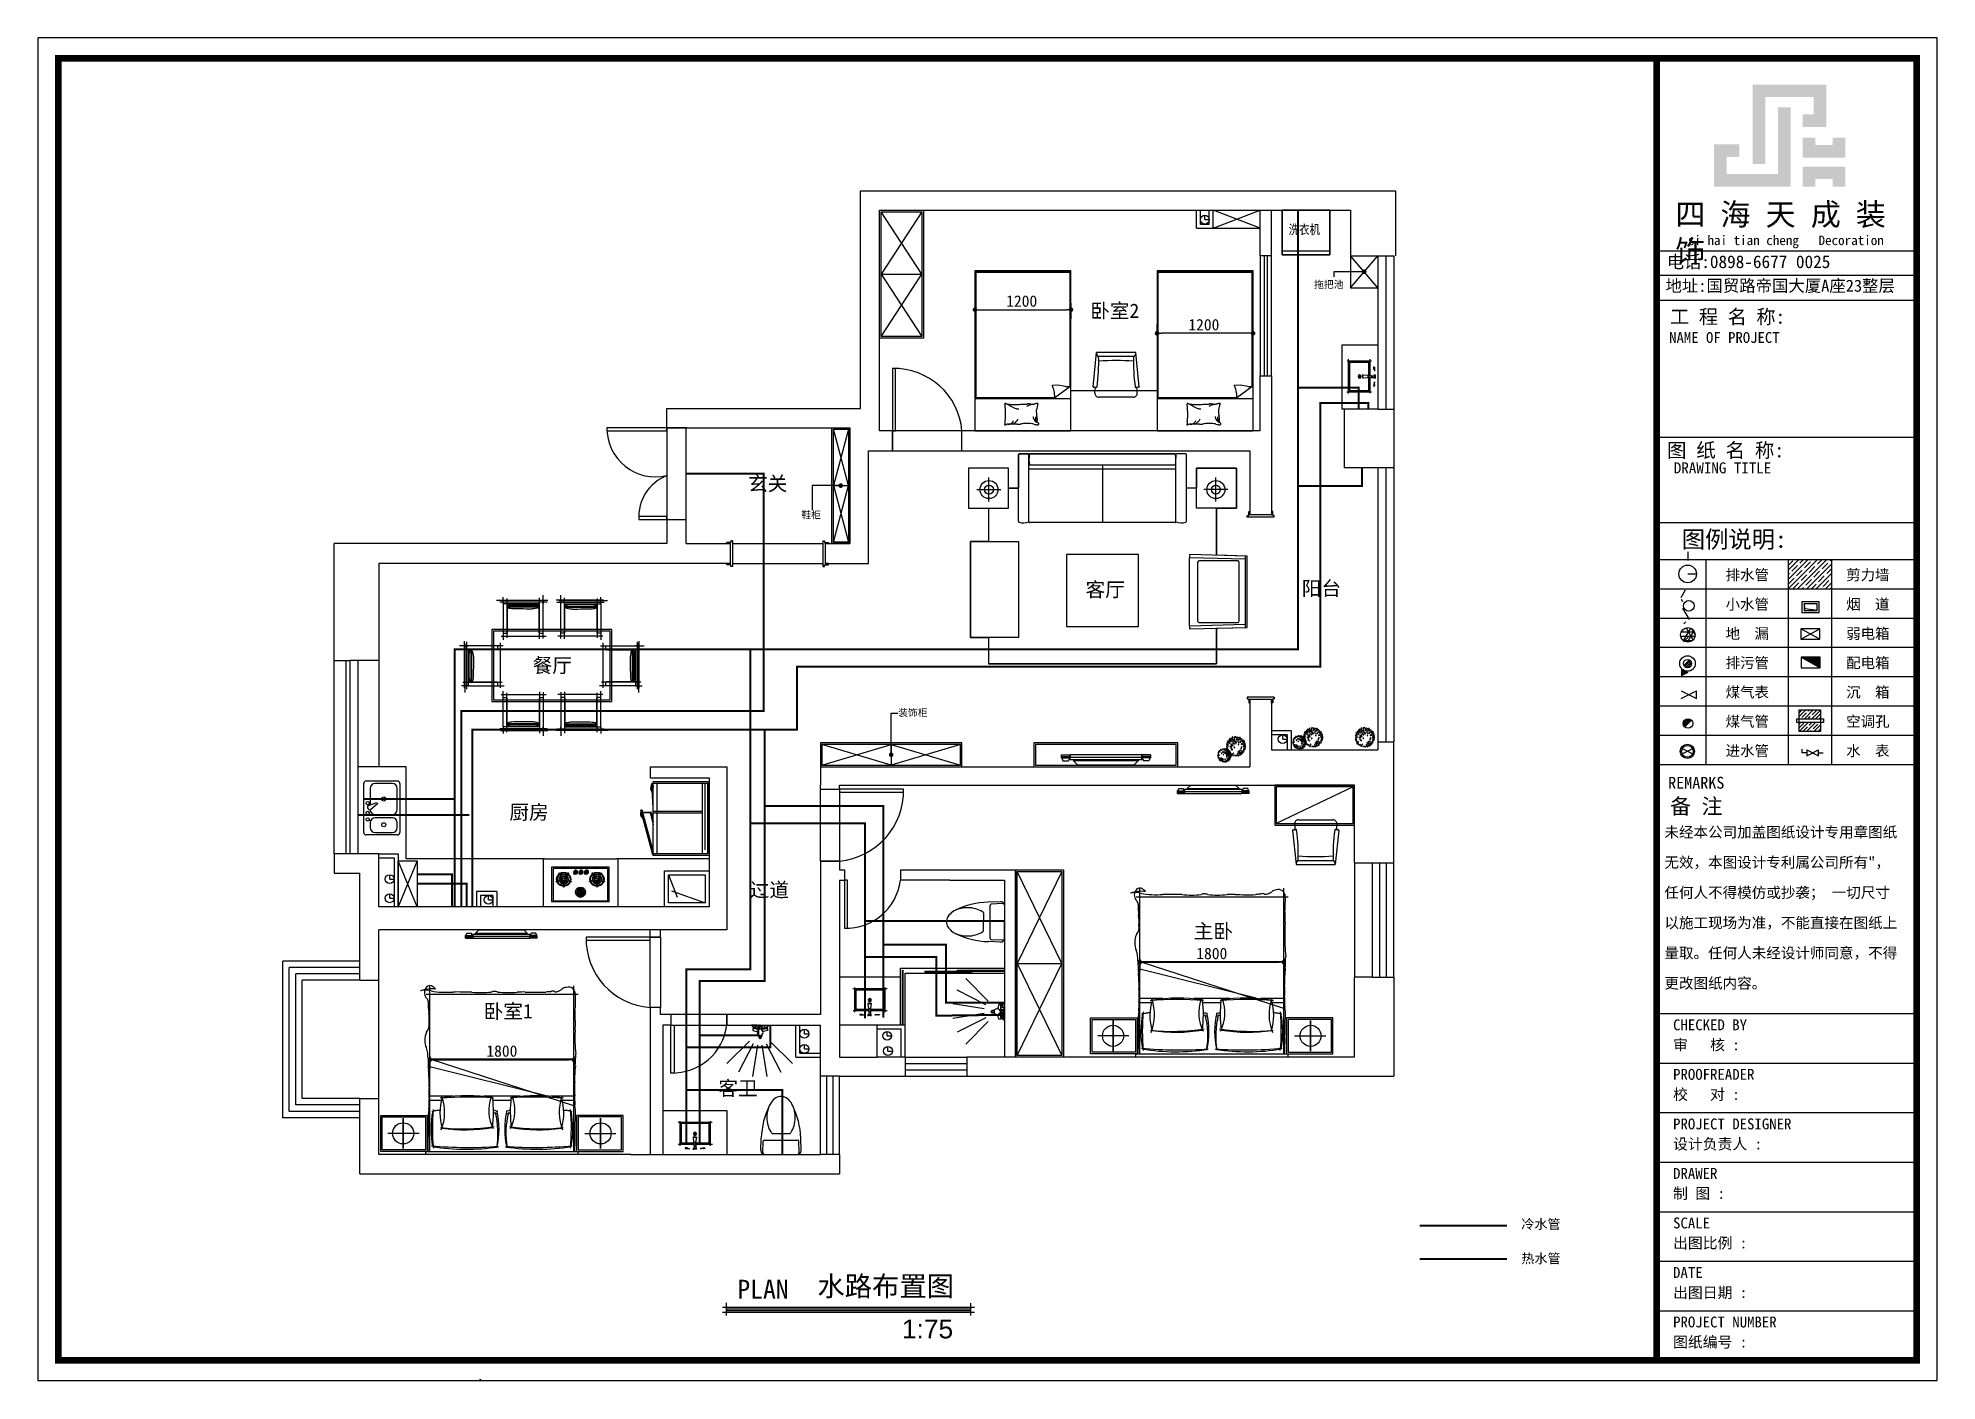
# Model space of a CAD drawing. Header units: millimetres. Extents: x -1705246 to 222838, y -3231245 to 126310.
# Drawn here: x 53952 to 77696, y -45992 to -29196 of the extents above; entities that cross this region are included whole.
import ezdxf

# ---------------------------------------------------------------- set-up
doc = ezdxf.new("R2010")
doc.units = ezdxf.units.MM
doc.set_wipeout_variables(frame=1)
doc.linetypes.add('ACAD_ISO03W100', pattern=[30, 12, -18])
for name, color, linetype in [('2', 2, 'Continuous'), ('250', 250, 'Continuous'), ('5', 5, 'Continuous'), ('IFF_FURN', 30, 'Continuous'), ('IFF－FIXT', 132, 'Continuous'), ('L-梁', 252, 'Continuous'), ('layer 1', 7, 'Continuous'), ('LAYER3', 80, 'Continuous'), ('xcvdg', 7, 'Continuous'), ('墙体', 7, 'Continuous')]:
    doc.layers.add(name, color=color, linetype=linetype)
doc.styles.add('80', font='', dxfattribs={"height": 80})
doc.styles.add('CH', font='PMingLiU.ttf', dxfattribs={"width": 0.8})
doc.styles.get("Standard").update_dxf_attribs({"font": ''})
doc.styles.add('STYLE1', font='')
doc.styles.add('红三维-宋体', font='')
doc.styles.add('红三维-黑体', font='simhei.ttf')
doc.styles.get('80').set_extended_font_data('SimSun')
doc.styles.get('Standard').set_extended_font_data('SimSun')
doc.styles.get('STYLE1').set_extended_font_data('SimSun')
doc.styles.get('红三维-宋体').set_extended_font_data('SimSun')

msp = doc.modelspace()

# ---------------------------------------------------------------- texts
at = {"color": 0, "char_height": 150, "width": 768.689, "attachment_point": 1}
for s, insert in [('{\\fNSimSun|b0|i0|c134|p49;\\H0.8x;\\C5;冷水管}', (72498.9, -43969.2)), ('{\\fNSimSun|b0|i0|c134|p49;\\H0.8x;\\C5;热水管}', (72498.9, -44399.2))]:
    msp.add_mtext(s, dxfattribs=dict(at, insert=insert))
at = {"layer": '2', "color": 44, "insert": (62696.7, -44724.9), "char_height": 235.71, "attachment_point": 1}
msp.add_mtext('{\\fSimSun|b0|i0|c134|p2;PLAN}', dxfattribs=at)
at = {"layer": '250', "color": 251, "style": 'CH', "width": 0.8}
msp.add_text('洗衣机', height=120, dxfattribs=at).set_placement((69588.7, -31650.8))
at = {"layer": '250', "color": 251, "style": 'STYLE1'}
for s, height, p in [('拖把池', 90, (69908, -32324.1)), ('卧室2', 180, (67108.4, -32697.7)), ('玄关', 180, (62830.4, -34858.7)), ('鞋柜', 90, (63496.4, -35205.2)), ('客厅', 180, (67050.4, -36183.7)), ('阳台', 180, (69753.4, -36169.7)), ('餐厅', 180, (60137.6, -37132.7)), ('装饰柜', 90, (64707.4, -37679.2)), ('厨房', 180, (59846.6, -38968.1)), ('过道', 180, (62851.4, -39939.7)), ('主卧', 180, (68402, -40456.6)), ('卧室1', 180, (59524.7, -41457.7)), ('客卫', 180, (62459.6, -42419.7))]:
    msp.add_text(s, height=height, dxfattribs=at).set_placement(p)
at = {"layer": '250', "color": 251}
for p in [(66058, -32557.8), (68335.6, -32853.2)]:
    msp.add_text('1200', height=142.5, dxfattribs=at).set_placement(p)
for s, insert, char_height, attachment_point in [('1800', (68628.8, -40645.9), 142.5, 5), ('1800', (59752.7, -41865.9), 142.5, 5), ('{\\fSimSun|b0|i0|c134|p2;水路布置图}', (65406.6, -44680.3), 250.664, 3)]:
    msp.add_mtext(s, dxfattribs=dict(at, insert=insert, char_height=char_height, attachment_point=attachment_point))
at = {"layer": '5', "color": 44, "insert": (65395.1, -45222.9), "char_height": 235.71, "attachment_point": 3}
msp.add_mtext('{\\fArial|b0|i0|c0|p32;1:75}', dxfattribs=at)

# ---------------------------------------------------------------- blocks, each defined once
blk = doc.blocks.new('gsb')
at = {"layer": 'layer 1', "lineweight": 5}
for points in [[(121892, -236999), (123042, -236999), (123042, -237409), (122782, -237409), (122782, -237709), (123342, -237709), (123342, -236699), (121592, -236699), (121592, -238589), (121892, -238589)], [(122492, -237239), (122192, -237239), (122192, -238829), (120972, -238829), (120972, -238419), (121272, -238419), (121272, -238119), (120672, -238119), (120672, -239129), (122492, -239129)], [(123792, -237959), (123492, -237959), (123492, -238139), (123082, -238139), (123082, -237959), (122782, -237959), (122782, -238439), (123792, -238439)], [(123792, -238649), (122782, -238649), (122782, -239129), (123082, -239129), (123082, -238949), (123492, -238949), (123492, -239129), (123792, -239129)]]:
    blk.add_hatch(color=44, dxfattribs=at).paths.add_polyline_path(points)
blk = doc.blocks.new('A$C54AD448D')
at = {"layer": 'LAYER3'}
for points in [[(-1378, 8524), (-1378, 8401), (-1602, 8524)], [(-2925, 8345), (-3016, 8298), (-3016, 8392)], [(-2894, 7784), (-2973, 7705, -0.197284), (-2990, 7744, -0.670447)]]:
    blk.add_hatch(color=8, dxfattribs=at).paths.add_polyline_path(points)
at = {"color": 1}
blk.add_line((-3304, 15583), (-3304, 240), dxfattribs=at)
at = {"color": 8, "ltscale": 0.1}
for p, q in [((-1753, 9662), (-1737, 9678)), ((-1753, 9552), (-1627, 9678)), ((-1753, 9442), (-1517, 9678)), ((-1753, 9333), (-1408, 9678)), ((-1753, 9607), (-1698, 9662)), ((-1684, 9675), (-1684, 9675)), ((-1643, 9333), (-1298, 9678)), ((-1616, 9634), (-1572, 9678)), ((-1561, 9579), (-1492, 9648)), ((-1534, 9333), (-1244, 9622)), ((-1479, 9662), (-1479, 9662)), ((-1465, 9675), (-1462, 9678)), ((-1410, 9621), (-1353, 9678)), ((-1355, 9566), (-1287, 9634)), ((-1273, 9648), (-1273, 9648)), ((-1259, 9662), (-1244, 9677)), ((-1753, 9497), (-1739, 9511)), ((-1753, 9387), (-1684, 9456)), ((-1725, 9525), (-1725, 9525)), ((-1712, 9538), (-1643, 9607)), ((-1698, 9333), (-1629, 9401)), ((-1671, 9470), (-1671, 9470)), ((-1657, 9483), (-1588, 9552)), ((-1629, 9621), (-1629, 9621)), ((-1616, 9415), (-1616, 9415)), ((-1602, 9429), (-1534, 9497)), ((-1575, 9566), (-1575, 9566)), ((-1547, 9374), (-1479, 9442)), ((-1520, 9511), (-1520, 9511)), ((-1506, 9525), (-1438, 9593)), ((-1465, 9456), (-1465, 9456)), ((-1451, 9470), (-1383, 9538)), ((-1424, 9607), (-1424, 9607)), ((-1424, 9333), (-1244, 9513)), ((-1410, 9401), (-1410, 9401)), ((-1396, 9415), (-1328, 9483)), ((-1369, 9552), (-1369, 9552)), ((-1342, 9360), (-1273, 9429)), ((-1314, 9497), (-1314, 9497)), ((-1314, 9333), (-1244, 9403)), ((-1300, 9511), (-1244, 9568)), ((-1259, 9442), (-1259, 9442)), ((-1246, 9456), (-1244, 9458)), ((-1588, 9333), (-1575, 9346)), ((-1561, 9360), (-1561, 9360)), ((-1479, 9333), (-1424, 9387)), ((-1369, 9333), (-1369, 9333)), ((-1355, 9346), (-1355, 9346)), ((-1259, 9333), (-1244, 9348)), ((-1626, 7825), (-1546, 7905)), ((-1626, 7869), (-1590, 7905)), ((-1593, 7814), (-1538, 7869)), ((-1563, 7799), (-1458, 7905)), ((-1527, 7880), (-1527, 7880)), ((-1516, 7891), (-1502, 7905)), ((-1483, 7836), (-1483, 7836)), ((-1476, 7799), (-1372, 7903)), ((-1472, 7847), (-1417, 7902)), ((-1428, 7803), (-1373, 7858)), ((-1626, 7737), (-1607, 7756)), ((-1626, 7649), (-1519, 7756)), ((-1626, 7693), (-1571, 7748)), ((-1604, 7803), (-1604, 7803)), ((-1582, 7649), (-1527, 7704)), ((-1538, 7649), (-1431, 7756)), ((-1520, 7799), (-1494, 7825)), ((-1516, 7715), (-1516, 7715)), ((-1505, 7726), (-1475, 7756)), ((-1494, 7649), (-1483, 7660)), ((-1472, 7671), (-1472, 7671)), ((-1461, 7682), (-1406, 7737)), ((-1450, 7649), (-1372, 7727)), ((-1406, 7649), (-1372, 7683)), ((-1395, 7748), (-1395, 7748)), ((-1388, 7799), (-1372, 7815))]:
    blk.add_line(p, q, dxfattribs=at)
blk.add_lwpolyline([(-240, 15583), (-22136, 15583), (-22136, 240), (-240, 240)], close=True)
blk.add_lwpolyline([(-1626, 7905), (-1372, 7905), (-1372, 7649), (-1626, 7649)], close=True, dxfattribs=at)
at = {"layer": 'IFF_FURN', "color": 8}
for p, q in [((-3304, 13313), (-237, 13313)), ((-2921, 13313), (-240, 13313)), ((-3304, 13026), (-237, 13026)), ((-3304, 12734), (-237, 12734)), ((-3304, 11119), (-240, 11119)), ((-3304, 10112), (-240, 10112)), ((-3304, 9678), (-240, 9678)), ((-2725, 9678), (-2725, 7261)), ((-1753, 9678), (-1753, 7261)), ((-1244, 9678), (-1244, 7261)), ((-3304, 9333), (-240, 9333)), ((-3304, 8987), (-240, 8987)), ((-3304, 8642), (-240, 8642)), ((-3304, 8297), (-240, 8297)), ((-3304, 7951), (-240, 7951)), ((-3304, 7606), (-240, 7606)), ((-3304, 7261), (-240, 7261)), ((-3304, 7261), (-240, 7261)), ((-3304, 4325), (-240, 4325)), ((-3304, 3741), (-240, 3741)), ((-3304, 3158), (-240, 3158)), ((-3304, 2574), (-240, 2574)), ((-3304, 1991), (-240, 1991)), ((-3304, 1407), (-240, 1407)), ((-3304, 823), (-240, 823)), ((-3359, 240), (-240, 240))]:
    blk.add_line(p, q, dxfattribs=at)
at = {"layer": 'IFF_FURN'}
blk.add_lwpolyline([(0, 15823), (-22376, 15823), (-22376, 0), (0, 0)], close=True, dxfattribs=at)
at = {"layer": 'IFF_FURN', "color": 8, "const_width": 79.9}
for points in [[(-22136, 15583), (-22136, 240), (-240, 240), (-240, 15583), (-22136, 15583)], [(-3304, 15583), (-3304, 240)]]:
    blk.add_lwpolyline(points, dxfattribs=at)
at = {"layer": 'L-梁'}
blk.add_lwpolyline([(-1651, 7799), (-1336, 7799), (-1336, 7756), (-1651, 7756)], close=True, dxfattribs=at)
at = {"layer": 'LAYER3', "color": 8}
for p, q in [((-2938, 9769), (-2938, 9665)), ((-2938, 9507), (-2834, 9507)), ((-2966, 9315), (-3017, 9226)), ((-3014, 9210), (-2997, 9182)), ((-3000, 9104), (-2922, 8968)), ((-1552, 9094), (-1567, 9155)), ((-1413, 9077), (-1552, 9094)), ((-3017, 8774), (-2852, 8774)), ((-3010, 8825), (-2858, 8825)), ((-2906, 8869), (-2989, 8726)), ((-2988, 8707), (-2934, 8761)), ((-2985, 8918), (-2959, 8943)), ((-2957, 8871), (-2876, 8729)), ((-2865, 8837), (-2940, 8706)), ((-2893, 8863), (-2850, 8788)), ((-1604, 8738), (-1381, 8861)), ((-1381, 8738), (-1604, 8861)), ((-2984, 8722), (-2884, 8722)), ((-1602, 8524), (-1378, 8401)), ((-2983, 8428), (-2917, 8494)), ((-2974, 8416), (-2904, 8485)), ((-2961, 8407), (-2895, 8472)), ((-2943, 8402), (-2891, 8454)), ((-2914, 8409), (-2898, 8425)), ((-3016, 8037), (-2833, 8130)), ((-3016, 8130), (-2833, 8037)), ((-2973, 7705), (-2894, 7784)), ((-3002, 7385), (-2879, 7448)), ((-3002, 7448), (-2879, 7385)), ((-1588, 7399), (-1588, 7442)), ((-1535, 7399), (-1588, 7399)), ((-1535, 7434), (-1396, 7363)), ((-1535, 7363), (-1396, 7434)), ((-1396, 7399), (-1342, 7399))]:
    blk.add_line(p, q, dxfattribs=at)
for points in [[(-1591, 9053), (-1389, 9053), (-1389, 9179), (-1591, 9179)], [(-1567, 9077), (-1413, 9077), (-1413, 9155), (-1567, 9155)], [(-1604, 8738), (-1381, 8738), (-1381, 8861), (-1604, 8861)], [(-1602, 8401), (-1378, 8401), (-1378, 8524), (-1602, 8524)]]:
    blk.add_lwpolyline(points, close=True, dxfattribs=at)
for points in [[(-2833, 8037), (-2833, 8130)], [(-1535, 7434), (-1535, 7363)], [(-1396, 7363), (-1396, 7434)]]:
    blk.add_lwpolyline(points, dxfattribs=at)
for centre, radius in [((-2938, 9507), 104), ((-2924, 9131), 62.3), ((-2935, 8788), 85.7), ((-2940, 8451), 91.7), ((-2940, 8451), 48.9), ((-2934, 7744), 56.1), ((-2941, 7416), 84.1), ((-2941, 7416), 69.1)]:
    blk.add_circle(centre, radius, dxfattribs=at)
at = {"xscale": 0.4953001720647555, "yscale": 0.4953001720560431, "zscale": 0.4953001720625775}
blk.add_blockref('gsb', (-62396, 132511), dxfattribs=at)
at = {"color": 8}
for s, height, style, p in [('工 程 名 称:', 165.8, '红三维-黑体', (-3145, 12455)), ('NAME OF PROJECT', 127.54, '红三维-宋体', (-3156, 12229)), ('图 纸 名 称:', 168.8, '红三维-黑体', (-3182, 10880)), ('DRAWING TITLE', 129.82, '红三维-宋体', (-3101, 10692)), ('REMARKS', 139.2, '红三维-宋体', (-3168, 6976)), ('备 注', 181, '红三维-黑体', (-3144, 6679)), ('未经本公司加盖图纸设计专用章图纸', 125.7, '红三维-宋体', (-3212, 6401)), ('无效，本图设计专利属公司所有"，', 125.7, '红三维-宋体', (-3212, 6045)), ('任何人不得模仿或抄袭； 一切尺寸', 125.7, '红三维-宋体', (-3212, 5689)), ('以施工现场为准，不能直接在图纸上', 125.7, '红三维-宋体', (-3212, 5333)), ('量取。任何人未经设计师同意，不得', 125.7, '红三维-宋体', (-3212, 4977)), ('更改图纸内容。', 125.7, '红三维-宋体', (-3212, 4621)), ('CHECKED BY', 128.1, '红三维-宋体', (-3110, 4129)), ('审   核 :', 128.1, '红三维-黑体', (-3110, 3893)), ('PROOFREADER', 128.13, '红三维-宋体', (-3110, 3545)), ('校   对 :', 128.1, '红三维-黑体', (-3110, 3309)), ('PROJECT DESIGNER', 128.13, '红三维-宋体', (-3110, 2961)), ('设计负责人 :', 128.1, '红三维-黑体', (-3110, 2725)), ('DRAWER', 128.1, '红三维-宋体', (-3110, 2378)), ('制 图 :', 128.1, '红三维-黑体', (-3110, 2142)), ('SCALE', 128.1, '红三维-宋体', (-3110, 1794)), ('出图比例 :', 128.1, '红三维-黑体', (-3110, 1558)), ('DATE', 128.1, '红三维-宋体', (-3110, 1210)), ('出图日期 :', 128.1, '红三维-黑体', (-3110, 974)), ('PROJECT NUMBER', 128.13, '红三维-宋体', (-3110, 627)), ('图纸编号 :', 128.1, '红三维-黑体', (-3110, 391))]:
    blk.add_text(s, height=height, dxfattribs=dict(at, style=style)).set_placement(p)
at = {"color": 31, "attachment_point": 1}
for s, insert, char_height, width in [('{\\fSimSun|b0|i0|c134|p2;\\C8;电话:0898-6677 0025}', (-3184, 13260), 149.02, 37026.02), ('{\\fSimSun|b0|i0|c134|p2;\\C8;地址:国贸路帝国大厦A座23整层}', (-3199, 12974), 141.57, 35174.72)]:
    blk.add_mtext(s, dxfattribs=dict(at, insert=insert, char_height=char_height, width=width))
at = {"layer": 'layer 1', "color": 44, "lineweight": 5, "attachment_point": 1}
for s, insert, char_height, width in [('{\\fSimHei|b0|i0|c134|p49;\\T1.5;四海天成装饰}', (-3084, 13874), 260.03, 2800.15), ('{\\f@SimHei|b0|i0|c134|p2;\\C44;\\c31385;si hai tian cheng\\fSimHei|b0|i0|c134|p2;   Decoratio\\f@SimHei|b0|i0|c134|p2;n}', (-2936, 13495), 113.157, 2993.33)]:
    blk.add_mtext(s, dxfattribs=dict(at, insert=insert, char_height=char_height, width=width))
at = {"layer": 'LAYER3', "color": 8, "insert": (-3007, 10015), "char_height": 164, "width": 2714.37, "attachment_point": 1, "style": 'STYLE1'}
blk.add_mtext('{\\fFangSong_GB2312|b0|i0|c134|p49;\\H1.228x;图例说明:}', dxfattribs=at)
at = {"layer": '墙体', "color": 76, "char_height": 124.8, "width": 763.42, "attachment_point": 7, "style": '80'}
for s, insert in [('{\\C8;排水管}', (-2491, 9419)), ('{\\C8;剪力墙}', (-1070, 9419)), ('{\\C8;小水管}', (-2491, 9073)), ('{\\C8;烟  道}', (-1070, 9073)), ('{\\C8;地  漏}', (-2491, 8728)), ('{\\C8;弱电箱}', (-1070, 8728)), ('{\\C8;排污管}', (-2491, 8383)), ('{\\C8;配电箱}', (-1070, 8383)), ('{\\C8;煤气表}', (-2491, 8037)), ('{\\C8;沉  箱}', (-1070, 8037)), ('{\\C8;煤气管}', (-2491, 7692)), ('{\\C8;空调孔}', (-1070, 7692)), ('{\\C8;进水管}', (-2491, 7347)), ('{\\C8;水  表}', (-1070, 7347))]:
    blk.add_mtext(s, dxfattribs=dict(at, insert=insert))
blk = doc.blocks.new('*E779')
at = {"lineweight": -2, "ltscale": 5}
blk.add_wipeout([(-308, -399), (-308, 403), (167, 403), (167, -399)], dxfattribs=at).dxf.layer = 'IFF－FIXT'
blk = doc.blocks.new('_DOT')
at = {"color": 0, "linetype": 'ByBlock'}
blk.add_line((-0.5, 0), (-1, 0), dxfattribs=at)
at = {"color": 0, "linetype": 'ByBlock', "const_width": 0.5}
blk.add_lwpolyline([(-0.25, 0, 1), (0.25, 0, 1)], format="xyb", close=True, dxfattribs=at)

# ---------------------------------------------------------------- linework, layer by layer
at = {"color": 1, "linetype": 'ACAD_ISO03W100', "lineweight": 30, "ltscale": 5, "const_width": 25}
for points in [[(63037, -37847.2), (63442.4, -37847.2), (63442.4, -37059.6), (69983.7, -37059.6), (69983.7, -33759.7), (70584.4, -33759.7), (70584.4, -33839.7)], [(57954.9, -38913.7), (59344, -38913.7)], [(63037, -38800.8), (64520.1, -38800.8), (64520.1, -41449.4)], [(58694, -39773), (59313.6, -39773), (59313.6, -40059.7)], [(64520.1, -40533.4), (65306.8, -40533.4), (65306.8, -41259), (66034.9, -41259)], [(62233.8, -41670.5), (62959.1, -41670.5), (62959.1, -41539.7)], [(71228.9, -44467.2), (72318.9, -44467.2)]]:
    msp.add_lwpolyline(points, dxfattribs=at)
at = {"layer": '250', "color": 251}
for p, q in [((64234.9, -33829.7), (64234.9, -31109.7)), ((64234.9, -31109.7), (70924.9, -31109.7)), ((70924.9, -31109.7), (70924.9, -31919.7)), ((64474.9, -34109.7), (64474.9, -31349.7)), ((64474.9, -31349.7), (70364.9, -31349.7)), ((64474.9, -32949.7), (64474.9, -31349.7)), ((64474.9, -31349.7), (65024.9, -31349.7)), ((64494.9, -32929.7), (64494.9, -31369.7)), ((64494.9, -31369.7), (65004.9, -31369.7)), ((65004.9, -31369.7), (64494.9, -32149.7)), ((65004.9, -32149.7), (64494.9, -31369.7)), ((65004.9, -31369.7), (65004.9, -32929.7)), ((65024.9, -31349.7), (65024.9, -32949.7)), ((68436.5, -31573.5), (68436.5, -31349.7)), ((68436.5, -31573.5), (68646.5, -31573.5)), ((68486.5, -31523.5), (68486.5, -31349.7)), ((68486.5, -31523.5), (68596.5, -31523.5)), ((68541.5, -31468.5), (68541.5, -31413.5)), ((68541.5, -31468.5), (68596.5, -31468.5)), ((68596.5, -31523.5), (68596.5, -31349.7)), ((68646.5, -31573.5), (68646.5, -31349.7)), ((68646.5, -31573.5), (69234.9, -31349.7)), ((69234.9, -31573.5), (68646.5, -31349.7)), ((68646.5, -31573.5), (69234.9, -31573.5)), ((69234.9, -31919.7), (69234.9, -31349.7)), ((69374.9, -31919.7), (69374.9, -31349.7)), ((69509.5, -31907.7), (69509.5, -31349.7)), ((69509.5, -31349.7), (70104.5, -31349.7)), ((70104.5, -31349.7), (70104.5, -31907.7)), ((70364.9, -31349.7), (70364.9, -31919.7)), ((69374.9, -31919.7), (69234.9, -31919.7)), ((69234.9, -31919.7), (69234.9, -33419.9)), ((69284.9, -31919.7), (69284.9, -33419.9)), ((69324.9, -33419.9), (69324.9, -31919.7)), ((69374.9, -33419.9), (69374.9, -31919.7)), ((69509.5, -31857.7), (70104.5, -31857.7)), ((70104.5, -31907.7), (69509.5, -31907.7)), ((70364.9, -31919.7), (70704.9, -31919.7)), ((70364.9, -31919.7), (70364.9, -32319.7)), ((70364.9, -32319.7), (70704.9, -31919.7)), ((70704.9, -32319.7), (70364.9, -31919.7)), ((70704.9, -31919.7), (70704.9, -33839.7)), ((70704.9, -31919.7), (70904.9, -31919.7)), ((70804.9, -31919.7), (70804.9, -33839.7)), ((70904.9, -31919.7), (70904.9, -33839.7)), ((64494.9, -32149.7), (65004.9, -32149.7)), ((64494.9, -32149.7), (65004.9, -32929.7)), ((64494.9, -32929.7), (65004.9, -32149.7)), ((66867.4, -32109.7), (65667.4, -32109.7)), ((65667.4, -32109.7), (65667.4, -34109.7)), ((65667.4, -32109.7), (66867.4, -32109.7)), ((65682.4, -33694.7), (65682.4, -32124.7)), ((65682.4, -32124.7), (66852.4, -32124.7)), ((66852.4, -32124.7), (66852.4, -33557.7)), ((66867.4, -34109.7), (66867.4, -32109.7)), ((69144.9, -32109.7), (67944.9, -32109.7)), ((67944.9, -32109.7), (67944.9, -34109.7)), ((67944.9, -32109.7), (69144.9, -32109.7)), ((67959.9, -33694.7), (67959.9, -32124.7)), ((67959.9, -32124.7), (69129.9, -32124.7)), ((69129.9, -32124.7), (69129.9, -33557.7)), ((69144.9, -34109.7), (69144.9, -32109.7)), ((70477.9, -32119.7), (70154.6, -32119.7)), ((70154.6, -32119.7), (70154.6, -32182.5)), ((70506.4, -32119.7), (70477.9, -32119.7)), ((65667.4, -32511.9), (65667.4, -32708.3)), ((66867.4, -32511.9), (66867.4, -32708.3)), ((70364.9, -32319.7), (70704.9, -32319.7)), ((65695.9, -32594.3), (65724.4, -32594.3)), ((65724.4, -32594.3), (66810.4, -32594.3)), ((66838.9, -32594.3), (66810.4, -32594.3)), ((65024.9, -32949.7), (64474.9, -32949.7)), ((65004.9, -32929.7), (64494.9, -32929.7)), ((67944.9, -32884), (67944.9, -32775.7)), ((67973.4, -32889.7), (68001.9, -32889.7)), ((69087.9, -32889.7), (68001.9, -32889.7)), ((69116.4, -32889.7), (69087.9, -32889.7)), ((69144.9, -32884), (69144.9, -32775.7)), ((67144.1, -33558.2), (67187.4, -33129.7)), ((67144.1, -33558.2), (67187.4, -33129.7)), ((67677.4, -33129.7), (67187.4, -33129.7)), ((67677.4, -33129.7), (67187.4, -33129.7)), ((67651.7, -33179.7), (67213, -33179.7)), ((67651.7, -33179.7), (67213, -33179.7)), ((67720.6, -33558.2), (67677.4, -33129.7)), ((67720.6, -33558.2), (67677.4, -33129.7)), ((70254.9, -33039.7), (70254.9, -33839.7)), ((70704.9, -33039.7), (70254.9, -33039.7)), ((70627.1, -33237.4), (70319.5, -33237.4)), ((70334.8, -33214.7), (70334.8, -33641.9)), ((70350.8, -33232.6), (70350.8, -33618.4)), ((70590.8, -33420.2), (70590.8, -33236.2)), ((70606.8, -33420.2), (70606.8, -33212.9)), ((64674.9, -33329.7), (64634.9, -33329.7)), ((64634.9, -33329.7), (64634.9, -34109.7)), ((64674.9, -34109.7), (64674.9, -33329.7)), ((69234.9, -34109.7), (69234.9, -33419.9)), ((69234.9, -33419.9), (69374.9, -33419.9)), ((69374.9, -33419.9), (69374.9, -35159.7)), ((70606.5, -33253.4), (70335.6, -33253.4)), ((70488.2, -33420.3), (70466.7, -33441.8)), ((70488.2, -33441.8), (70466.7, -33420.3)), ((70584.8, -33417.5), (70513.9, -33411)), ((70584.9, -33444.4), (70514.3, -33450.8)), ((70515.9, -33442.4), (70515.9, -33419.5)), ((70515.9, -33419.5), (70518.8, -33419.5)), ((70515.9, -33442.4), (70518.8, -33442.4)), ((70518.8, -33419.5), (70518.8, -33405.1)), ((70518.8, -33442.4), (70518.8, -33419.5)), ((70518.8, -33442.4), (70518.8, -33455.4)), ((70582.9, -33446), (70582.9, -33415.4)), ((70620.3, -33420.2), (70582.9, -33420.2)), ((70620.3, -33441.7), (70582.9, -33441.7)), ((70586.4, -33441.7), (70586.4, -33420.2)), ((70590.8, -33618.4), (70590.8, -33441.7)), ((70606.8, -33639.5), (70606.8, -33441.7)), ((70620.3, -33420.2), (70660, -33420.2)), ((70620.3, -33441.7), (70660, -33441.7)), ((70655.1, -33338.9), (70655.1, -33308.5)), ((70655.1, -33308.5), (70659.7, -33308.5)), ((70670.8, -33321.3), (70656.6, -33321.3)), ((70675.6, -33412.8), (70656.6, -33412.8)), ((70676.8, -33449), (70657, -33449)), ((70670.8, -33357.5), (70657.4, -33357.5)), ((70661.6, -33341.6), (70657.8, -33341.6)), ((70659.7, -33308.5), (70659.7, -33337.1)), ((70661.6, -33337.1), (70659.7, -33337.1)), ((70661.6, -33315.4), (70661.6, -33362.1)), ((70661.6, -33408.7), (70661.6, -33453.7)), ((70670.8, -33408.7), (70670.8, -33454.5)), ((66867.4, -33709.7), (65667.4, -33709.7)), ((66867.4, -33709.7), (65667.4, -33709.7)), ((66665.9, -33694.7), (65682.4, -33694.7)), ((66705.1, -33539.6), (66632.5, -33541.3)), ((66852.4, -33557.7), (66665.9, -33694.7)), ((66800.5, -33553.2), (66705.1, -33539.6)), ((67944.9, -33609.7), (66867.4, -33609.7)), ((67167.4, -33635.2), (67171.1, -33593.3)), ((67167.4, -33635.2), (67171.1, -33593.3)), ((67171.1, -33593.3), (67173.5, -33566.7)), ((67171.1, -33593.3), (67173.5, -33566.7)), ((67647.6, -33689.7), (67217.2, -33689.7)), ((67647.6, -33689.7), (67217.2, -33689.7)), ((67693.7, -33593.3), (67691.3, -33566.7)), ((67693.7, -33593.3), (67691.3, -33566.7)), ((67697.4, -33635.2), (67693.7, -33593.3)), ((67697.4, -33635.2), (67693.7, -33593.3)), ((69144.9, -33709.7), (67944.9, -33709.7)), ((69144.9, -33709.7), (67944.9, -33709.7)), ((68943.4, -33694.7), (67959.9, -33694.7)), ((68982.6, -33539.6), (68910, -33541.3)), ((69129.9, -33557.7), (68943.4, -33694.7)), ((69078, -33553.2), (68982.6, -33539.6)), ((70318.6, -33621.7), (70626, -33621.7)), ((70337.3, -33605.7), (70602.3, -33605.7)), ((70655.1, -33523), (70655.1, -33553.3)), ((70655.1, -33553.3), (70659.7, -33553.3)), ((70670.8, -33504.4), (70657, -33504.4)), ((70670.8, -33540.6), (70657.4, -33540.6)), ((70661.6, -33520.2), (70657.8, -33520.2)), ((70659.7, -33553.3), (70659.7, -33524.8)), ((70661.6, -33524.8), (70659.7, -33524.8)), ((70661.6, -33547.8), (70661.6, -33495.1)), ((61814.9, -33829.7), (64234.9, -33829.7)), ((61814.9, -34069.7), (61814.9, -33829.7)), ((66449.5, -33787.6), (66435, -33845.4)), ((66454.7, -33766.6), (66449.5, -33787.6)), ((68727, -33787.6), (68712.5, -33845.4)), ((68732.2, -33766.6), (68727, -33787.6)), ((70284.9, -33839.7), (70254.9, -33839.7)), ((70704.9, -33839.7), (70284.9, -33839.7)), ((70284.9, -33839.7), (70284.9, -34569.7)), ((70704.9, -33839.7), (70904.9, -33839.7)), ((70904.9, -33839.7), (70904.9, -34569.7)), ((61814.9, -34069.7), (61064.9, -34069.7)), ((61064.9, -34069.7), (61064.9, -34109.7)), ((61064.9, -34109.7), (61814.9, -34109.7)), ((61814.9, -34069.7), (62054.9, -34069.7)), ((61814.9, -34069.7), (61814.9, -35219.7)), ((62054.9, -34069.7), (61814.9, -34069.7)), ((61814.9, -34109.7), (61814.9, -34069.7)), ((62054.9, -34069.7), (64104.9, -34069.7)), ((62054.9, -35219.7), (62054.9, -34069.7)), ((63876.9, -35519.7), (63876.9, -34069.7)), ((63876.9, -34069.7), (64104.9, -34069.7)), ((63896.9, -35499.7), (63896.9, -34089.7)), ((63896.9, -34089.7), (64084.9, -34089.7)), ((64084.9, -34089.7), (63896.9, -34794.7)), ((64085.9, -34794.7), (63896.9, -34089.7)), ((64084.9, -34089.7), (64086.9, -35499.7)), ((64104.9, -34069.7), (64102.9, -34069.7)), ((64104.9, -35519.7), (64104.9, -34069.7)), ((64104.9, -34069.7), (64104.9, -35519.7)), ((64634.9, -34109.7), (64474.9, -34109.7)), ((64634.9, -34359.7), (64634.9, -34109.7)), ((64634.9, -34109.7), (64674.9, -34109.7)), ((65504.9, -34109.7), (64634.9, -34109.7)), ((64634.9, -34109.7), (64634.9, -34359.7)), ((65504.9, -34359.7), (65504.9, -34109.7)), ((69234.9, -34109.7), (65504.9, -34109.7)), ((65504.9, -34359.7), (65504.9, -34109.7)), ((65667.4, -34109.7), (66867.4, -34109.7)), ((67944.9, -34109.7), (69144.9, -34109.7)), ((64334.9, -35769.7), (64334.9, -34359.7)), ((64334.9, -34359.7), (64634.9, -34359.7)), ((64634.9, -34359.7), (65504.9, -34359.7)), ((65504.9, -34359.7), (69104.9, -34359.7)), ((66211.1, -35240.2), (66211.1, -34406.9)), ((66221.1, -34396.9), (66332.9, -34396.9)), ((66342.9, -35246.9), (66342.9, -34406.9)), ((66349.7, -34396.9), (68172.4, -34396.9)), ((68179.3, -35246.9), (68179.3, -34406.9)), ((68301.1, -34396.9), (68189.3, -34396.9)), ((68311.1, -35240.2), (68311.1, -34406.9)), ((69104.9, -34359.7), (69104.9, -35159.7)), ((66085.2, -34577.5), (65585.2, -34577.5)), ((65585.2, -34577.5), (65585.2, -35077.5)), ((66085.2, -35077.5), (66085.2, -34577.5)), ((68179.3, -34586.9), (66342.9, -34586.9)), ((68179.3, -34536.9), (66348.5, -34536.9)), ((67261.1, -34536.9), (67261.1, -35256.9)), ((68437, -34577.5), (68937, -34577.5)), ((68437, -35077.5), (68437, -34577.5)), ((68937, -34577.5), (68937, -35077.5)), ((70284.9, -34569.7), (70704.9, -34569.7)), ((70704.9, -34569.7), (70704.9, -38099.7)), ((70704.9, -34569.7), (70904.9, -34569.7)), ((70804.9, -34569.7), (70804.9, -37999.7)), ((70904.9, -34569.7), (70904.9, -37999.7)), ((63932.4, -34794.5), (63632.4, -34794.5)), ((63632.4, -34794.5), (63632.4, -35099.7)), ((63894.9, -34794.7), (64083.9, -34794.4)), ((63896.9, -34794.7), (64086.9, -35499.7)), ((63896.9, -35499.7), (64085.9, -34794.7)), ((63960.9, -34794.5), (63932.4, -34794.5)), ((65692.8, -34843.7), (65992.8, -34843.7)), ((65842.8, -34993.7), (65842.8, -34693.7)), ((66085.2, -34827.5), (66211.1, -34827.5)), ((68437, -34827.5), (68311.1, -34827.5)), ((68829.4, -34843.7), (68529.4, -34843.7)), ((68679.4, -34993.7), (68679.4, -34693.7)), ((65585.2, -35077.5), (66085.2, -35077.5)), ((65835.2, -35077.5), (65835.2, -35492.9)), ((68937, -35077.5), (68437, -35077.5)), ((68687, -35077.5), (68687, -35666)), ((69089.9, -35159.7), (69089.9, -35119.7)), ((69089.9, -35119.7), (69104.9, -35119.7)), ((69089.9, -35169.7), (69089.9, -35139.7)), ((69104.9, -35119.7), (69104.9, -35159.7)), ((69389.9, -35119.7), (69374.9, -35119.7)), ((69374.9, -35119.7), (69374.9, -35159.7)), ((69389.9, -35159.7), (69389.9, -35119.7)), ((69389.9, -35169.7), (69389.9, -35139.7)), ((61814.9, -35179.7), (61464.9, -35179.7)), ((61464.9, -35179.7), (61464.9, -35219.7)), ((61464.9, -35219.7), (61814.9, -35219.7)), ((61814.9, -35219.7), (61814.9, -35179.7)), ((61814.9, -35219.7), (62054.9, -35219.7)), ((61814.9, -35219.7), (62054.9, -35219.7)), ((61814.9, -35219.7), (61814.9, -35519.7)), ((62054.9, -35519.7), (62054.9, -35219.7)), ((68169.3, -35256.9), (66352.9, -35256.9)), ((69069.9, -35189.7), (69069.9, -35169.7)), ((69069.9, -35169.7), (69089.9, -35169.7)), ((69409.9, -35189.7), (69069.9, -35189.7)), ((69104.9, -35159.7), (69089.9, -35159.7)), ((69374.9, -35159.7), (69104.9, -35159.7)), ((69374.9, -35159.7), (69389.9, -35159.7)), ((69409.9, -35169.7), (69389.9, -35169.7)), ((69409.9, -35189.7), (69409.9, -35169.7)), ((57654.9, -36979.7), (57654.9, -35519.7)), ((61814.9, -35519.7), (57654.9, -35519.7)), ((62054.9, -35519.7), (62604.9, -35519.7)), ((62604.9, -35519.7), (62544.9, -35519.7)), ((62604.9, -35504.7), (62564.9, -35504.7)), ((62564.9, -35504.7), (62564.9, -35519.7)), ((62564.9, -35519.7), (62604.9, -35519.7)), ((62614.9, -35504.7), (62584.9, -35504.7)), ((62604.9, -35519.7), (62604.9, -35504.7)), ((62604.9, -35519.7), (62604.9, -35769.7)), ((62634.9, -35484.7), (62614.9, -35484.7)), ((62614.9, -35484.7), (62614.9, -35504.7)), ((62634.9, -35484.7), (62634.9, -35804.7)), ((62634.9, -35519.7), (63764.9, -35519.7)), ((63764.9, -35484.7), (63784.9, -35484.7)), ((63764.9, -35484.7), (63764.9, -35804.7)), ((63784.9, -35484.7), (63784.9, -35504.7)), ((63784.9, -35504.7), (63814.9, -35504.7)), ((63794.9, -35519.7), (63794.9, -35504.7)), ((63794.9, -35504.7), (63834.9, -35504.7)), ((63794.9, -35519.7), (63794.9, -35769.7)), ((63794.9, -35519.7), (64104.9, -35519.7)), ((63794.9, -35519.7), (63874.9, -35519.7)), ((63834.9, -35519.7), (63794.9, -35519.7)), ((63834.9, -35504.7), (63834.9, -35519.7)), ((64104.9, -35519.7), (63876.9, -35519.7)), ((64086.9, -35499.7), (63896.9, -35499.7)), ((65611.7, -35492.9), (66211.7, -35492.9)), ((65611.7, -36692.9), (65611.7, -35492.9)), ((66211.7, -35492.9), (66211.7, -36692.9)), ((62604.9, -35769.7), (58214.9, -35769.7)), ((58214.9, -35769.7), (58214.9, -36979.7)), ((62564.9, -35784.7), (62564.9, -35769.7)), ((62564.9, -35769.7), (62604.9, -35769.7)), ((62604.9, -35784.7), (62564.9, -35784.7)), ((62614.9, -35784.7), (62584.9, -35784.7)), ((62604.9, -35769.7), (62604.9, -35784.7)), ((62614.9, -35804.7), (62614.9, -35784.7)), ((62634.9, -35804.7), (62614.9, -35804.7)), ((62634.9, -35769.7), (63764.9, -35769.7)), ((63764.9, -35804.7), (63784.9, -35804.7)), ((63784.9, -35804.7), (63784.9, -35784.7)), ((63784.9, -35784.7), (63814.9, -35784.7)), ((63794.9, -35769.7), (64334.9, -35769.7)), ((63794.9, -35769.7), (63794.9, -35784.7)), ((63834.9, -35769.7), (63794.9, -35769.7)), ((63794.9, -35784.7), (63834.9, -35784.7)), ((63834.9, -35784.7), (63834.9, -35769.7)), ((67711.7, -35656.7), (66811.7, -35656.7)), ((66811.7, -35656.7), (66811.7, -36556.7)), ((67711.7, -36556.7), (67711.7, -35656.7)), ((69072.7, -35676.8), (68351.8, -35656.7)), ((69072.7, -35676.8), (68351.8, -35656.7)), ((68351.8, -35656.7), (68351.8, -35696.8)), ((68351.8, -35656.7), (68351.8, -35696.8)), ((69048.7, -35716.1), (68351.8, -35696.8)), ((69048.7, -35716.1), (68351.8, -35696.8)), ((68351.8, -36546.6), (68351.8, -35696.8)), ((68351.8, -36546.6), (68351.8, -35696.8)), ((68451.9, -35756.9), (68451.9, -36486.5)), ((68451.9, -35756.9), (68451.9, -36486.5)), ((68952.6, -35736.8), (68472, -35736.8)), ((68952.6, -35736.8), (68472, -35736.8)), ((68972.6, -36486.5), (68972.6, -35756.9)), ((68972.6, -36486.5), (68972.6, -35756.9)), ((69048.7, -36566.6), (69048.7, -35676.8)), ((69048.7, -36566.6), (69048.7, -35676.8)), ((69072.7, -36566.6), (69072.7, -35676.8)), ((69072.7, -36566.6), (69072.7, -35676.8)), ((60295.5, -36231.7), (59685.7, -36231.7)), ((60317.3, -36249.8), (59726.9, -36249.8)), ((59736.8, -36227.1), (60328.2, -36227.1)), ((59768.5, -36272.4), (59768.5, -36189.2)), ((59768.5, -36272.4), (59768.5, -36720.9)), ((60223.6, -36272.4), (59768.5, -36272.4)), ((59813.7, -36206.6), (59813.7, -36697.5)), ((60223.6, -36276.9), (59813.7, -36276.9)), ((59818.3, -36276.9), (59818.3, -36637.7)), ((60208.5, -36312.4), (59824, -36313.2)), ((60208.5, -36303.4), (59824.4, -36304.1)), ((60219.1, -36637.7), (60219.1, -36276.9)), ((60223.6, -36710.7), (60223.6, -36196.8)), ((60268.8, -36707.8), (60268.8, -36163.3)), ((60268.8, -36227.1), (60268.8, -36272.4)), ((61021.6, -36227.1), (60430.2, -36227.1)), ((60441.1, -36249.8), (61031.5, -36249.8)), ((60462.9, -36231.7), (61072.7, -36231.7)), ((60489.6, -36707.8), (60489.6, -36163.3)), ((60489.6, -36227.1), (60489.6, -36272.4)), ((60534.8, -36710.7), (60534.8, -36196.8)), ((60534.8, -36272.4), (60989.9, -36272.4)), ((60534.8, -36276.9), (60944.7, -36276.9)), ((60539.3, -36637.7), (60539.3, -36276.9)), ((60549.9, -36303.4), (60934, -36304.1)), ((60550, -36312.4), (60934.4, -36313.2)), ((60940.1, -36276.9), (60940.1, -36637.7)), ((60944.7, -36206.6), (60944.7, -36697.5)), ((60989.9, -36272.4), (60989.9, -36189.2)), ((60989.9, -36272.4), (60989.9, -36720.9)), ((66811.7, -36556.7), (67711.7, -36556.7)), ((68351.8, -36546.6), (69048.7, -36527.3)), ((68351.8, -36546.6), (69048.7, -36527.3)), ((68351.8, -36546.6), (68351.8, -36586.7)), ((68351.8, -36546.6), (68351.8, -36586.7)), ((68472, -36506.6), (68952.6, -36506.6)), ((68472, -36506.6), (68952.6, -36506.6)), ((59767.1, -36796.9), (59222.6, -36796.9)), ((59286.5, -37328.9), (59286.5, -36737.6)), ((59286.5, -36796.9), (59331.7, -36796.9)), ((59291, -36770.2), (59291, -37380)), ((59309.1, -36748.4), (59309.1, -37338.8)), ((61126.9, -36592.4), (59626.9, -36592.4)), ((59626.9, -36592.4), (59626.9, -37492.4)), ((61106.9, -36612.4), (59646.9, -36612.4)), ((59646.9, -36612.4), (59646.9, -37472.4)), ((59700.7, -36842.1), (59700.7, -36796.9)), ((59736.9, -37323.5), (59736.9, -36761.4)), ((59742.2, -36677.6), (60304.3, -36677.6)), ((59768.5, -36641.4), (59813.7, -36641.4)), ((59818.3, -36637.7), (59813.7, -36637.7)), ((60223.6, -36637.7), (60219.1, -36637.7)), ((60223.6, -36641.4), (60268.8, -36641.4)), ((61016.2, -36677.6), (60454.1, -36677.6)), ((60534.8, -36641.4), (60489.6, -36641.4)), ((60534.8, -36637.7), (60539.3, -36637.7)), ((60940.1, -36637.7), (60944.7, -36637.7)), ((60989.9, -36641.4), (60944.7, -36641.4)), ((60986.7, -36796.9), (61531.2, -36796.9)), ((61016.9, -37323.5), (61016.9, -36761.4)), ((61053.1, -36842.1), (61053.1, -36796.9)), ((61106.9, -37472.4), (61106.9, -36612.4)), ((61126.9, -37492.4), (61126.9, -36592.4)), ((61467.3, -36796.9), (61422.1, -36796.9)), ((61444.7, -36748.4), (61444.7, -37338.8)), ((61462.8, -36770.2), (61462.8, -37380)), ((61467.3, -37328.9), (61467.3, -36737.6)), ((66211.7, -36692.9), (65611.7, -36692.9)), ((65835.2, -36692.9), (65835.2, -37021)), ((68351.8, -36586.7), (69072.7, -36566.6)), ((68351.8, -36586.7), (69072.7, -36566.6)), ((68687, -36577.3), (68687, -37021)), ((57654.9, -39399.7), (57654.9, -36979.7)), ((57654.9, -36979.7), (57854.9, -36979.7)), ((57804.9, -39389.7), (57804.9, -36979.7)), ((58214.9, -36979.7), (57854.9, -36979.7)), ((57854.9, -39389.7), (57854.9, -36979.7)), ((57954.9, -39399.7), (57954.9, -36979.7)), ((58214.9, -36979.7), (58214.9, -38309.7)), ((59770, -36842.1), (59256.1, -36842.1)), ((59331.7, -36842.1), (59331.7, -37297.2)), ((59336.2, -36842.1), (59336.2, -37252)), ((59697, -36846.6), (59336.2, -36846.6)), ((59362.7, -36857.2), (59363.4, -37241.4)), ((59371.7, -36857.3), (59372.5, -37241.7)), ((59697, -36842.1), (59697, -36846.6)), ((60983.8, -36842.1), (61497.7, -36842.1)), ((61056.8, -36842.1), (61056.8, -36846.6)), ((61056.8, -36846.6), (61417.6, -36846.6)), ((61382.1, -36857.3), (61381.3, -37241.7)), ((61391.1, -36857.2), (61390.4, -37241.4)), ((61417.6, -36842.1), (61417.6, -37252)), ((61422.1, -36842.1), (61422.1, -37297.2)), ((68687, -37021), (65835.2, -37021)), ((59265.9, -37252), (59756.8, -37252)), ((59336.2, -37247.4), (59697, -37247.4)), ((59697, -37247.4), (59697, -37252)), ((59700.7, -37297.2), (59700.7, -37252)), ((61487.9, -37252), (60997, -37252)), ((61053.1, -37297.2), (61053.1, -37252)), ((61056.8, -37247.4), (61056.8, -37252)), ((61417.6, -37247.4), (61056.8, -37247.4)), ((59331.7, -37297.2), (59248.5, -37297.2)), ((59331.7, -37297.2), (59780.2, -37297.2)), ((59626.9, -37492.4), (61126.9, -37492.4)), ((59646.9, -37472.4), (61106.9, -37472.4)), ((59742.2, -37407.3), (60304.3, -37407.3)), ((59768.5, -37812.5), (59768.5, -37364)), ((59768.5, -37443.5), (59813.7, -37443.5)), ((59813.7, -37878.3), (59813.7, -37387.4)), ((59818.3, -37447.2), (59813.7, -37447.2)), ((59818.3, -37808), (59818.3, -37447.2)), ((60223.6, -37447.2), (60219.1, -37447.2)), ((60219.1, -37447.2), (60219.1, -37808)), ((60223.6, -37374.2), (60223.6, -37888.1)), ((60223.6, -37443.5), (60268.8, -37443.5)), ((60268.8, -37377.1), (60268.8, -37921.6)), ((61016.2, -37407.3), (60454.1, -37407.3)), ((60489.6, -37377.1), (60489.6, -37921.6)), ((60534.8, -37443.5), (60489.6, -37443.5)), ((60534.8, -37374.2), (60534.8, -37888.1)), ((60534.8, -37447.2), (60539.3, -37447.2)), ((60539.3, -37447.2), (60539.3, -37808)), ((60940.1, -37447.2), (60944.7, -37447.2)), ((60940.1, -37808), (60940.1, -37447.2)), ((60944.7, -37878.3), (60944.7, -37387.4)), ((60989.9, -37443.5), (60944.7, -37443.5)), ((61422.1, -37297.2), (60973.6, -37297.2)), ((60989.9, -37812.5), (60989.9, -37364)), ((61422.1, -37297.2), (61505.3, -37297.2)), ((69069.9, -37439.7), (69069.9, -37459.7)), ((69409.9, -37439.7), (69069.9, -37439.7)), ((69069.9, -37459.7), (69089.9, -37459.7)), ((69089.9, -37459.7), (69089.9, -37489.7)), ((69104.9, -37469.7), (69089.9, -37469.7)), ((69089.9, -37469.7), (69089.9, -37509.7)), ((69089.9, -37509.7), (69104.9, -37509.7)), ((69374.9, -37469.7), (69104.9, -37469.7)), ((69104.9, -37469.7), (69104.9, -38309.7)), ((69104.9, -37509.7), (69104.9, -37469.7)), ((69374.9, -37469.7), (69374.9, -38099.7)), ((69374.9, -37469.7), (69389.9, -37469.7)), ((69374.9, -37509.7), (69374.9, -37469.7)), ((69389.9, -37509.7), (69374.9, -37509.7)), ((69409.9, -37459.7), (69389.9, -37459.7)), ((69389.9, -37459.7), (69389.9, -37489.7)), ((69389.9, -37469.7), (69389.9, -37509.7)), ((69409.9, -37439.7), (69409.9, -37459.7)), ((64619.9, -38102.7), (64619.9, -37639.7)), ((64619.9, -37639.7), (64702.4, -37639.7)), ((60295.5, -37853.2), (59685.7, -37853.2)), ((60317.3, -37835.1), (59726.9, -37835.1)), ((59736.8, -37857.7), (60328.2, -37857.7)), ((60223.6, -37812.5), (59768.5, -37812.5)), ((59768.5, -37812.5), (59768.5, -37895.7)), ((60223.6, -37808), (59813.7, -37808)), ((60208.5, -37772.5), (59824, -37771.7)), ((60208.5, -37781.5), (59824.4, -37780.8)), ((60268.8, -37857.7), (60268.8, -37812.5)), ((61021.6, -37857.7), (60430.2, -37857.7)), ((60441.1, -37835.1), (61031.5, -37835.1)), ((60462.9, -37853.2), (61072.7, -37853.2)), ((60489.6, -37857.7), (60489.6, -37812.5)), ((60534.8, -37808), (60944.7, -37808)), ((60534.8, -37812.5), (60989.9, -37812.5)), ((60549.9, -37781.5), (60934, -37780.8)), ((60550, -37772.5), (60934.4, -37771.7)), ((60989.9, -37812.5), (60989.9, -37895.7)), ((68828.1, -37982.8), (68831.5, -37991)), ((68835.1, -37984.5), (68828.1, -37982.8)), ((68837.9, -37990.8), (68835.1, -37984.5)), ((68838.8, -37980.1), (68841.8, -37988.5)), ((68845.7, -37982.2), (68838.8, -37980.1)), ((68841.8, -37988.5), (68848.1, -37988.7)), ((68848.1, -37988.7), (68845.7, -37982.2)), ((68847.2, -37970.4), (68850.5, -37978.7)), ((68854.2, -37972.3), (68847.2, -37970.4)), ((68850.5, -37978.7), (68856.8, -37978.6)), ((68852.6, -37987), (68857.1, -37994.6)), ((68859.9, -37987.7), (68852.6, -37987)), ((68856.8, -37978.6), (68854.2, -37972.3)), ((68855.2, -37957.4), (68859, -37965.4)), ((68862.4, -37958.8), (68855.2, -37957.4)), ((68859, -37965.4), (68865.4, -37965)), ((68859.4, -37971.3), (68863, -37979.4)), ((68866.5, -37972.9), (68859.4, -37971.3)), ((68863.4, -37993.6), (68859.9, -37987.7)), ((68865.4, -37965), (68862.4, -37958.8)), ((68863, -37979.4), (68869.3, -37979.1)), ((68869.3, -37979.1), (68866.5, -37972.9)), ((68867.8, -37954.1), (68870.9, -37962.4)), ((68874.8, -37956.1), (68867.8, -37954.1)), ((68870.9, -37962.4), (68877.3, -37962.5)), ((68877.3, -37962.5), (68874.8, -37956.1)), ((68875, -37988.8), (68877.2, -37997.4)), ((68881.8, -37991.6), (68875, -37988.8)), ((68879.5, -37948.6), (68879.5, -37957.5)), ((68885.3, -37952.9), (68879.5, -37948.6)), ((68879.5, -37957.5), (68885.4, -37959.8)), ((68882.4, -37976.8), (68882.4, -37985.7)), ((68888.2, -37981.2), (68882.4, -37976.8)), ((68882.4, -37985.7), (68888.3, -37988)), ((68885.1, -37937.3), (68885, -37946.2)), ((68885, -37946.2), (68891, -37948.6)), ((68890.9, -37941.7), (68885.1, -37937.3)), ((68885.4, -37959.8), (68885.3, -37952.9)), ((68886.4, -37959.1), (68886.5, -37968)), ((68892.3, -37963.4), (68886.4, -37959.1)), ((68886.5, -37968), (68892.4, -37970.2)), ((68888.3, -37988), (68888.2, -37981.2)), ((68891, -37948.6), (68890.9, -37941.7)), ((68892.4, -37970.2), (68892.3, -37963.4)), ((68899.3, -37965.6), (68899.1, -37974.5)), ((68899.1, -37974.5), (68905, -37976.9)), ((68905.1, -37970.1), (68899.3, -37965.6)), ((68902.4, -37980.9), (68904.2, -37989.6)), ((68909.1, -37984), (68902.4, -37980.9)), ((68904.2, -37989.6), (68910.5, -37990.7)), ((68905, -37976.9), (68905.1, -37970.1)), ((68906.7, -37948.7), (68906.6, -37957.6)), ((68906.6, -37957.6), (68912.5, -37959.9)), ((68912.5, -37953), (68906.7, -37948.7)), ((68910.5, -37990.7), (68909.1, -37984)), ((68909.9, -37933.5), (68909.9, -37942.4)), ((68915.8, -37937.9), (68909.9, -37933.5)), ((68909.9, -37942.4), (68915.8, -37944.7)), ((68911.9, -37963.1), (68911.9, -37972)), ((68917.8, -37967.5), (68911.9, -37963.1)), ((68911.9, -37972), (68917.8, -37974.3)), ((68912.5, -37959.9), (68912.5, -37953)), ((68915.8, -37944.7), (68915.8, -37937.9)), ((68922.1, -37984.7), (68915.9, -37983.2)), ((68915.9, -37983.2), (68916.9, -37990)), ((68916.9, -37990), (68923.3, -37993.5)), ((68917.8, -37974.3), (68917.8, -37967.5)), ((68922.9, -37931.8), (68921.7, -37940.6)), ((68921.7, -37940.6), (68927.3, -37943.7)), ((68923.3, -37993.5), (68922.1, -37984.7)), ((68928.1, -37936.9), (68922.9, -37931.8)), ((68927.3, -37943.7), (68928.1, -37936.9)), ((68933.9, -37938.1), (68931.3, -37946.6)), ((68931.3, -37946.6), (68936.3, -37950.6)), ((68938.3, -37944), (68933.9, -37938.1)), ((68935.8, -37960.6), (68934.3, -37969.4)), ((68934.3, -37969.4), (68939.7, -37972.7)), ((68940.8, -37965.9), (68935.8, -37960.6)), ((68936.3, -37950.6), (68938.3, -37944)), ((68939.1, -37948.3), (68937.5, -37957.1)), ((68937.5, -37957.1), (68942.8, -37960.5)), ((68944.1, -37953.7), (68939.1, -37948.3)), ((68939.7, -37972.7), (68940.8, -37965.9)), ((68942.8, -37960.5), (68944.1, -37953.7)), ((68951.7, -37939), (68945.9, -37934.7)), ((68945.9, -37934.7), (68945.9, -37943.5)), ((68945.9, -37943.5), (68951.8, -37945.9)), ((68955.9, -37977.2), (68951.4, -37982.3)), ((68951.4, -37982.3), (68952.8, -37989.5)), ((68951.8, -37945.9), (68951.7, -37939)), ((68952.8, -37989.5), (68958.8, -37982.9)), ((68960.4, -37960.7), (68955.5, -37965.5)), ((68955.5, -37965.5), (68956.4, -37972.7)), ((68958.8, -37982.9), (68955.9, -37977.2)), ((68956.4, -37972.7), (68962.9, -37966.6)), ((68962.9, -37966.6), (68960.4, -37960.7)), ((68962.6, -37939.2), (68962.5, -37948.1)), ((68962.5, -37948.1), (68968.5, -37950.5)), ((68968.4, -37943.6), (68962.6, -37939.2)), ((68972.2, -37962.9), (68967.7, -37968.1)), ((68967.7, -37968.1), (68969, -37975.2)), ((68968.5, -37950.5), (68968.4, -37943.6)), ((68969, -37975.2), (68975, -37968.7)), ((68975, -37968.7), (68972.2, -37962.9)), ((68981.9, -37941.5), (68976.4, -37945.7)), ((68976.4, -37945.7), (68976.5, -37953)), ((68976.5, -37953), (68983.6, -37947.6)), ((68984, -37951.9), (68978.9, -37956.6)), ((68978.9, -37956.6), (68979.6, -37963.8)), ((68980.4, -37972.3), (68979.4, -37979.5)), ((68979.4, -37979.5), (68987.2, -37975.3)), ((68979.6, -37963.8), (68986.2, -37957.9)), ((68986.4, -37968.9), (68980.4, -37972.3)), ((68983.6, -37947.6), (68981.9, -37941.5)), ((68986.2, -37957.9), (68984, -37951.9)), ((68987.2, -37975.3), (68986.4, -37968.9)), ((68987.6, -37957.8), (68987.2, -37965.1)), ((68987.2, -37965.1), (68994.6, -37960.2)), ((68993.3, -37954), (68987.6, -37957.8)), ((68994.6, -37960.2), (68993.3, -37954)), ((69002, -37980.7), (68998.5, -37986.6)), ((68998.5, -37986.6), (69001.3, -37993.3)), ((69006, -37959.2), (69000.9, -37963.8)), ((69000.9, -37963.8), (69001.5, -37971.1)), ((69001.3, -37993.3), (69005.9, -37985.7)), ((69001.5, -37971.1), (69008.1, -37965.2)), ((69005.9, -37985.7), (69002, -37980.7)), ((69009.9, -37972.5), (69004.9, -37977.1)), ((69004.9, -37977.1), (69005.5, -37984.4)), ((69005.5, -37984.4), (69012.2, -37978.4)), ((69008.1, -37965.2), (69006, -37959.2)), ((69012.2, -37978.4), (69009.9, -37972.5)), ((69017.6, -37981.2), (69016, -37988.3)), ((69016, -37988.3), (69024.1, -37984.8)), ((69023.9, -37978.4), (69017.6, -37981.2)), ((69024.1, -37984.8), (69023.9, -37978.4)), ((69030.5, -37989.8), (69028.1, -37996.7)), ((69037, -37987.7), (69030.5, -37989.8)), ((69036.6, -37994), (69037, -37987.7)), ((69619.9, -37859.7), (69374.9, -37859.7)), ((69569.9, -37909.7), (69374.9, -37909.7)), ((69514.9, -37964.7), (69514.9, -37909.7)), ((69514.9, -37964.7), (69569.9, -37964.7)), ((69569.9, -37909.7), (69569.9, -38099.7)), ((69619.9, -37859.7), (69619.9, -38099.7)), ((69648.2, -37971.8), (69643.5, -37973.8)), ((69643.5, -37973.8), (69648.8, -37976.9)), ((69649.4, -37983.1), (69645, -37985.7)), ((69645, -37985.7), (69650.7, -37988.1)), ((69652.6, -37963.2), (69647.7, -37964.6)), ((69647.7, -37964.6), (69652.6, -37968.4)), ((69652.4, -37974.2), (69648.2, -37971.8)), ((69648.8, -37976.9), (69652.4, -37974.2)), ((69653.8, -37985), (69649.4, -37983.1)), ((69649.9, -37955.1), (69653, -37960.5)), ((69654.9, -37955.6), (69649.9, -37955.1)), ((69650.7, -37988.1), (69653.8, -37985)), ((69656.4, -37966.1), (69652.6, -37963.2)), ((69652.6, -37968.4), (69656.4, -37966.1)), ((69653, -37960.5), (69657.4, -37959.7)), ((69657.4, -37959.7), (69654.9, -37955.6)), ((69663.8, -37949.4), (69658.7, -37948.7)), ((69658.7, -37948.7), (69661.7, -37954.2)), ((69661.7, -37954.2), (69666.2, -37953.6)), ((69662.4, -37957.7), (69666, -37962.8)), ((69667.5, -37957.9), (69662.4, -37957.7)), ((69666.2, -37953.6), (69663.8, -37949.4)), ((69666, -37962.8), (69670.3, -37961.8)), ((69670.3, -37961.8), (69667.5, -37957.9)), ((69674.7, -37940.9), (69669.6, -37940.6)), ((69669.6, -37940.6), (69673, -37945.8)), ((69673, -37945.8), (69677.4, -37944.9)), ((69677.4, -37944.9), (69674.7, -37940.9)), ((69681, -37932.5), (69676.7, -37929.7)), ((69676.7, -37929.7), (69677.1, -37935.9)), ((69677.1, -37935.9), (69681.3, -37937.3)), ((69681.3, -37937.3), (69681, -37932.5)), ((69688.3, -37979.1), (69683.4, -37980.2)), ((69683.4, -37980.2), (69688.1, -37984.3)), ((69684.3, -37934.6), (69684, -37940.8)), ((69684, -37940.8), (69688.1, -37942.6)), ((69688.2, -37937.8), (69684.3, -37934.6)), ((69688.1, -37942.6), (69688.2, -37937.8)), ((69688.1, -37984.3), (69692, -37982.2)), ((69692, -37982.2), (69688.3, -37979.1)), ((69695.8, -37967.3), (69691.4, -37966.9)), ((69691.4, -37966.9), (69692.8, -37971.5)), ((69692.8, -37971.5), (69697.5, -37973.3)), ((69695.5, -37924.7), (69694.4, -37930.8)), ((69694.4, -37930.8), (69698.2, -37933.2)), ((69699, -37928.4), (69695.5, -37924.7)), ((69697.5, -37973.3), (69695.8, -37967.3)), ((69698.2, -37933.2), (69699, -37928.4)), ((69706.8, -37930.7), (69705.9, -37936.9)), ((69705.9, -37936.9), (69709.7, -37939.1)), ((69706.4, -37952.3), (69706.2, -37958.5)), ((69706.2, -37958.5), (69710.3, -37960.3)), ((69710.4, -37955.4), (69706.4, -37952.3)), ((69710.4, -37934.3), (69706.8, -37930.7)), ((69708.8, -37920.9), (69707.8, -37927)), ((69707.8, -37927), (69711.6, -37929.3)), ((69712.3, -37924.5), (69708.8, -37920.9)), ((69709.7, -37939.1), (69710.4, -37934.3)), ((69710.3, -37960.3), (69710.4, -37955.4)), ((69714.4, -37962.2), (69711.4, -37967.6)), ((69711.4, -37967.6), (69714.2, -37971.1)), ((69711.6, -37929.3), (69712.3, -37924.5)), ((69714.2, -37971.1), (69716.5, -37966.9)), ((69716.5, -37966.9), (69714.4, -37962.2)), ((69719.2, -37917.6), (69717.3, -37923.5)), ((69717.3, -37923.5), (69720.7, -37926.4)), ((69722.2, -37921.8), (69719.2, -37917.6)), ((69720.7, -37926.4), (69722.2, -37921.8)), ((69723.9, -37969.6), (69721.7, -37975.4)), ((69721.7, -37975.4), (69725, -37978.5)), ((69723.7, -37925.6), (69722.1, -37931.7)), ((69722.1, -37931.7), (69725.7, -37934.3)), ((69726.9, -37929.6), (69723.7, -37925.6)), ((69725.3, -37955.1), (69723.7, -37961.1)), ((69723.7, -37961.1), (69727.2, -37963.8)), ((69726.7, -37974), (69723.9, -37969.6)), ((69725, -37978.5), (69726.7, -37974)), ((69728.5, -37959.2), (69725.3, -37955.1)), ((69725.7, -37934.3), (69726.9, -37929.6)), ((69727.2, -37963.8), (69728.5, -37959.2)), ((69733.7, -37961.9), (69731.1, -37967.6)), ((69731.1, -37967.6), (69734.2, -37970.8)), ((69735.4, -37938.8), (69731.7, -37943.8)), ((69731.7, -37943.8), (69734, -37947.6)), ((69736.7, -37917.1), (69732.8, -37922)), ((69732.8, -37922), (69735, -37925.8)), ((69736.2, -37966.4), (69733.7, -37961.9)), ((69734, -37947.6), (69736.9, -37943.7)), ((69734.2, -37970.8), (69736.2, -37966.4)), ((69735, -37925.8), (69738, -37922)), ((69736.9, -37943.7), (69735.4, -37938.8)), ((69738, -37922), (69736.7, -37917.1)), ((69741.2, -37925.7), (69737.6, -37930.7)), ((69737.6, -37930.7), (69740, -37934.5)), ((69739.4, -37980.2), (69739.2, -37984.6)), ((69739.2, -37984.6), (69743.7, -37983.1)), ((69745.3, -37978.3), (69739.4, -37980.2)), ((69740, -37934.5), (69742.8, -37930.6)), ((69742.8, -37930.6), (69741.2, -37925.7)), ((69743.7, -37983.1), (69745.3, -37978.3)), ((69750.5, -37919.6), (69745.8, -37923.7)), ((69745.8, -37923.7), (69747.4, -37927.9)), ((69747.1, -37971.7), (69746.8, -37976.1)), ((69746.8, -37976.1), (69751.4, -37974.6)), ((69753, -37969.7), (69747.1, -37971.7)), ((69747.4, -37927.9), (69750.9, -37924.7)), ((69753.1, -37936.8), (69749, -37941.5)), ((69749, -37941.5), (69751.1, -37945.5)), ((69754.6, -37926.1), (69749.7, -37929.9)), ((69749.7, -37929.9), (69751, -37934.2)), ((69750.9, -37924.7), (69750.5, -37919.6)), ((69751, -37934.2), (69754.8, -37931.2)), ((69751.1, -37945.5), (69754.2, -37941.8)), ((69751.4, -37974.6), (69753, -37969.7)), ((69756.8, -37952.1), (69751.6, -37955.4)), ((69751.6, -37955.4), (69752.4, -37959.8)), ((69752.4, -37959.8), (69756.4, -37957.2)), ((69754.2, -37941.8), (69753.1, -37936.8)), ((69754.8, -37931.2), (69754.6, -37926.1)), ((69756.9, -37984.8), (69756.3, -37989.2)), ((69756.3, -37989.2), (69761, -37987.9)), ((69756.4, -37957.2), (69756.8, -37952.1)), ((69762.9, -37983.2), (69756.9, -37984.8)), ((69762.9, -37929.6), (69758.2, -37933.6)), ((69758.2, -37933.6), (69759.6, -37937.8)), ((69759.6, -37937.8), (69763.3, -37934.7)), ((69760.5, -37956.3), (69760.3, -37960.8)), ((69760.3, -37960.8), (69764.8, -37959.2)), ((69765, -37937.9), (69760.4, -37942)), ((69760.4, -37942), (69762, -37946.2)), ((69766.4, -37954.4), (69760.5, -37956.3)), ((69761, -37987.9), (69762.9, -37983.2)), ((69762, -37946.2), (69765.5, -37943)), ((69768.1, -37968.6), (69762.7, -37971.7)), ((69762.7, -37971.7), (69763.4, -37976.1)), ((69763.3, -37934.7), (69762.9, -37929.6)), ((69763.4, -37976.1), (69767.5, -37973.7)), ((69765.3, -37980.2), (69764.3, -37985.2)), ((69764.3, -37985.2), (69769.9, -37982.5)), ((69764.8, -37959.2), (69766.4, -37954.4)), ((69765.5, -37943), (69765, -37937.9)), ((69769.6, -37978.1), (69765.3, -37980.2)), ((69767.5, -37973.7), (69768.1, -37968.6)), ((69773.4, -37932), (69768.9, -37936.3)), ((69768.9, -37936.3), (69770.5, -37940.5)), ((69769.9, -37982.5), (69769.6, -37978.1)), ((69770.5, -37940.5), (69774, -37937.1)), ((69771.6, -37965), (69771.3, -37969.5)), ((69771.3, -37969.5), (69775.9, -37968)), ((69777.5, -37963.1), (69771.6, -37965)), ((69773.2, -37955.1), (69773, -37959.6)), ((69773, -37959.6), (69777.5, -37958)), ((69779.1, -37953.2), (69773.2, -37955.1)), ((69774, -37937.1), (69773.4, -37932)), ((69778.3, -37939.7), (69773.5, -37943.6)), ((69773.5, -37943.6), (69774.8, -37947.8)), ((69779.4, -37970.1), (69773.8, -37974.6)), ((69773.8, -37974.6), (69782.3, -37976.9)), ((69774.8, -37947.8), (69778.5, -37944.8)), ((69782, -37943.8), (69775.4, -37946.9)), ((69775.4, -37946.9), (69783.2, -37951.1)), ((69775.9, -37968), (69777.5, -37963.1)), ((69776.1, -37972.9), (69775.9, -37977.4)), ((69775.9, -37977.4), (69780.4, -37975.8)), ((69782.7, -37924), (69776.1, -37927.2)), ((69776.1, -37927.2), (69784, -37931.3)), ((69782, -37971), (69776.1, -37972.9)), ((69783.4, -37909.4), (69776.4, -37911.5)), ((69776.4, -37911.5), (69783.5, -37916.8)), ((69777.5, -37958), (69779.1, -37953.2)), ((69778.5, -37944.8), (69778.3, -37939.7)), ((69778.6, -37948.2), (69778.4, -37952.7)), ((69778.4, -37952.7), (69782.9, -37951.1)), ((69784.5, -37946.2), (69778.6, -37948.2)), ((69786.1, -37971.7), (69779.4, -37970.1)), ((69780.4, -37975.8), (69782, -37971)), ((69782.7, -37987.2), (69781.7, -37991.6)), ((69788.1, -37947), (69782, -37943.8)), ((69782.3, -37976.9), (69786.1, -37971.7)), ((69788.8, -37927.1), (69782.7, -37924)), ((69788.9, -37986.3), (69782.7, -37987.2)), ((69782.9, -37951.1), (69784.5, -37946.2)), ((69783.2, -37951.1), (69788.1, -37947)), ((69788.9, -37913.4), (69783.4, -37909.4)), ((69783.5, -37916.8), (69788.9, -37913.4)), ((69790.8, -37888.1), (69783.6, -37887.7)), ((69783.6, -37887.7), (69788.4, -37895.1)), ((69789.9, -37962.6), (69783.8, -37966.6)), ((69783.8, -37966.6), (69792.1, -37969.7)), ((69784, -37931.3), (69788.8, -37927.1)), ((69784.5, -37966.3), (69784.3, -37970.7)), ((69784.3, -37970.7), (69788.8, -37969.2)), ((69790.5, -37964.3), (69784.5, -37966.3)), ((69788, -37982.4), (69785.4, -37989.2)), ((69785.4, -37989.2), (69794, -37986.8)), ((69786.5, -37990.8), (69788.9, -37986.3)), ((69787.3, -37949.4), (69787.1, -37953.9)), ((69787.1, -37953.9), (69791.6, -37952.3)), ((69793.2, -37947.5), (69787.3, -37949.4)), ((69794.6, -37980.5), (69788, -37982.4)), ((69788.4, -37895.1), (69794.7, -37893.8)), ((69795.1, -37931), (69788.6, -37934.3)), ((69788.6, -37934.3), (69796.5, -37938.3)), ((69788.8, -37969.2), (69790.5, -37964.3)), ((69796.2, -37906.6), (69789.3, -37909.1)), ((69789.3, -37909.1), (69796.7, -37914)), ((69796.4, -37965), (69789.9, -37962.6)), ((69791.6, -37986.6), (69790.6, -37991)), ((69794.7, -37893.8), (69790.8, -37888.1)), ((69791.6, -37952.3), (69793.2, -37947.5)), ((69797.8, -37985.8), (69791.6, -37986.6)), ((69792.1, -37969.7), (69796.4, -37965)), ((69793.1, -37870), (69796.6, -37878.2)), ((69800.2, -37871.7), (69793.1, -37870)), ((69794, -37986.8), (69794.6, -37980.5)), ((69801.3, -37934.1), (69795.1, -37931)), ((69795.3, -37965.1), (69795.1, -37969.5)), ((69795.1, -37969.5), (69799.6, -37968)), ((69801.3, -37963.2), (69795.3, -37965.1)), ((69795.3, -37990.3), (69797.8, -37985.8)), ((69797.2, -37980.3), (69795.7, -37984.5)), ((69795.7, -37984.5), (69800.5, -37984.3)), ((69801.9, -37910.3), (69796.2, -37906.6)), ((69796.5, -37938.3), (69801.3, -37934.1)), ((69796.6, -37878.2), (69803, -37878)), ((69796.7, -37914), (69801.9, -37910.3)), ((69797.2, -37885.3), (69802.5, -37892.5)), ((69804.5, -37885.4), (69797.2, -37885.3)), ((69803.4, -37980.1), (69797.2, -37980.3)), ((69799.1, -37972.6), (69798.3, -37977)), ((69798.3, -37977), (69803, -37976)), ((69805.2, -37971.4), (69799.1, -37972.6)), ((69799.6, -37968), (69801.3, -37963.2)), ((69803, -37878), (69800.2, -37871.7)), ((69800.5, -37984.3), (69803.4, -37980.1)), ((69802.5, -37989.2), (69802.2, -37993.7)), ((69802.5, -37892.5), (69808.6, -37890.9)), ((69808.4, -37987.3), (69802.5, -37989.2)), ((69803, -37976), (69805.2, -37971.4)), ((69803.8, -37867.3), (69806.8, -37875.7)), ((69810.8, -37869.4), (69803.8, -37867.3)), ((69808.6, -37890.9), (69804.5, -37885.4)), ((69806.8, -37875.7), (69813.2, -37875.9)), ((69806.8, -37992.2), (69808.4, -37987.3)), ((69813.2, -37875.9), (69810.8, -37869.4)), ((69812.3, -37857.6), (69815.5, -37865.8)), ((69819.3, -37859.5), (69812.3, -37857.6)), ((69812.4, -37899.1), (69817.5, -37906.4)), ((69819.7, -37899.3), (69812.4, -37899.1)), ((69815.5, -37865.8), (69821.9, -37865.8)), ((69817.5, -37906.4), (69823.7, -37904.9)), ((69817.7, -37874.2), (69822.2, -37881.8)), ((69824.9, -37874.9), (69817.7, -37874.2)), ((69823.8, -37940.5), (69817.7, -37944.5)), ((69817.7, -37944.5), (69826, -37947.5)), ((69821.9, -37865.8), (69819.3, -37859.5)), ((69823.7, -37904.9), (69819.7, -37899.3)), ((69820.3, -37844.6), (69824.1, -37852.6)), ((69827.4, -37846), (69820.3, -37844.6)), ((69822.2, -37881.8), (69828.5, -37880.8)), ((69830.3, -37942.8), (69823.8, -37940.5)), ((69824.1, -37852.6), (69830.4, -37852.2)), ((69824.5, -37858.5), (69828, -37866.6)), ((69831.6, -37860.1), (69824.5, -37858.5)), ((69828.5, -37880.8), (69824.9, -37874.9)), ((69826, -37947.5), (69830.3, -37942.8)), ((69830.4, -37852.2), (69827.4, -37846)), ((69828, -37866.6), (69834.4, -37866.3)), ((69836.9, -37917.6), (69830.1, -37920.1)), ((69830.1, -37920.1), (69837.5, -37925)), ((69833.4, -37965.6), (69830.8, -37971.4)), ((69830.8, -37971.4), (69837.7, -37971.6)), ((69834.4, -37866.3), (69831.6, -37860.1)), ((69832.9, -37841.3), (69836, -37849.6)), ((69839.9, -37843.3), (69832.9, -37841.3)), ((69842.2, -37965.9), (69833.4, -37965.6)), ((69842, -37937.3), (69834.7, -37938)), ((69834.7, -37938), (69840.7, -37944.6)), ((69836, -37849.6), (69842.4, -37849.7)), ((69842.7, -37921.4), (69836.9, -37917.6)), ((69837.5, -37925), (69842.7, -37921.4)), ((69837.7, -37971.6), (69842.2, -37965.9)), ((69842.4, -37849.7), (69839.9, -37843.3)), ((69840.1, -37876), (69842.2, -37884.6)), ((69846.8, -37878.8), (69840.1, -37876)), ((69840.7, -37944.6), (69846.6, -37942.4)), ((69846.6, -37942.4), (69842, -37937.3)), ((69842.2, -37884.6), (69848.6, -37885.4)), ((69850.1, -37910.4), (69843, -37911.8)), ((69843, -37911.8), (69849.5, -37917.8)), ((69844.5, -37835.8), (69844.5, -37844.7)), ((69850.4, -37840.1), (69844.5, -37835.8)), ((69844.5, -37844.7), (69850.5, -37847)), ((69845.9, -37981), (69845.2, -37988.3)), ((69845.2, -37988.3), (69852.9, -37983.7)), ((69851.8, -37977.4), (69845.9, -37981)), ((69848.6, -37885.4), (69846.8, -37878.8)), ((69847.5, -37864), (69847.4, -37872.9)), ((69847.4, -37872.9), (69853.3, -37875.2)), ((69853.3, -37868.4), (69847.5, -37864)), ((69856.2, -37926.7), (69849.1, -37928.5)), ((69849.1, -37928.5), (69856, -37934.1)), ((69849.5, -37917.8), (69855.3, -37915)), ((69856, -37828.9), (69850.1, -37824.5)), ((69850.1, -37824.5), (69850.1, -37833.4)), ((69850.1, -37833.4), (69856, -37835.8)), ((69855.3, -37915), (69850.1, -37910.4)), ((69850.5, -37847), (69850.4, -37840.1)), ((69851.5, -37846.3), (69851.5, -37855.1)), ((69857.4, -37850.6), (69851.5, -37846.3)), ((69851.5, -37855.1), (69857.5, -37857.4)), ((69852.9, -37983.7), (69851.8, -37977.4)), ((69853.3, -37875.2), (69853.3, -37868.4)), ((69856, -37835.8), (69856, -37828.9)), ((69856, -37934.1), (69861.5, -37931)), ((69861.5, -37931), (69856.2, -37926.7)), ((69857.5, -37857.4), (69857.4, -37850.6)), ((69862.3, -37889.1), (69862.2, -37898)), ((69862.2, -37898), (69868.1, -37900.3)), ((69868.1, -37893.5), (69862.3, -37889.1)), ((69864.3, -37852.8), (69864.2, -37861.7)), ((69864.2, -37861.7), (69870.1, -37864.1)), ((69870.1, -37857.2), (69864.3, -37852.8)), ((69867.5, -37868.1), (69869.3, -37876.8)), ((69874.1, -37871.2), (69867.5, -37868.1)), ((69868.1, -37900.3), (69868.1, -37893.5)), ((69869.3, -37876.8), (69875.6, -37877.9)), ((69870.1, -37864.1), (69870.1, -37857.2)), ((69875.2, -37952.4), (69870.2, -37957.7)), ((69870.2, -37957.7), (69879.1, -37958.7)), ((69870.4, -37903.3), (69870.3, -37912.2)), ((69870.3, -37912.2), (69876.3, -37914.6)), ((69876.2, -37907.7), (69870.4, -37903.3)), ((69871.7, -37835.9), (69871.7, -37844.7)), ((69877.6, -37840.2), (69871.7, -37835.9)), ((69871.7, -37844.7), (69877.6, -37847.1)), ((69875.6, -37877.9), (69874.1, -37871.2)), ((69875, -37820.7), (69874.9, -37829.6)), ((69874.9, -37829.6), (69880.9, -37831.9)), ((69880.8, -37825), (69875, -37820.7)), ((69882.1, -37953.1), (69875.2, -37952.4)), ((69876.3, -37914.6), (69876.2, -37907.7)), ((69877, -37850.3), (69877, -37859.2)), ((69882.8, -37854.6), (69877, -37850.3)), ((69877, -37859.2), (69882.9, -37861.5)), ((69877.6, -37847.1), (69877.6, -37840.2)), ((69879.1, -37958.7), (69882.1, -37953.1)), ((69880.9, -37831.9), (69880.8, -37825)), ((69887.2, -37871.9), (69881, -37870.3)), ((69881, -37870.3), (69882, -37877.1)), ((69882, -37877.1), (69888.3, -37880.7)), ((69882.9, -37861.5), (69882.8, -37854.6)), ((69885, -37881.7), (69884.4, -37890.6)), ((69884.4, -37890.6), (69890.2, -37893.3)), ((69890.5, -37886.4), (69885, -37881.7)), ((69887.9, -37819), (69886.8, -37827.8)), ((69886.8, -37827.8), (69892.4, -37830.9)), ((69888.3, -37880.7), (69887.2, -37871.9)), ((69893.2, -37824.1), (69887.9, -37819)), ((69890.2, -37893.3), (69890.5, -37886.4)), ((69893.2, -37895.6), (69891.3, -37904.3)), ((69891.3, -37904.3), (69896.7, -37907.8)), ((69892.4, -37830.9), (69893.2, -37824.1)), ((69898, -37901.1), (69893.2, -37895.6)), ((69899, -37825.3), (69896.4, -37833.8)), ((69896.4, -37833.8), (69901.4, -37837.8)), ((69896.7, -37907.8), (69898, -37901.1)), ((69903.3, -37831.2), (69899, -37825.3)), ((69900.9, -37847.8), (69899.3, -37856.6)), ((69899.3, -37856.6), (69904.8, -37859.9)), ((69905.9, -37853.1), (69900.9, -37847.8)), ((69903.1, -37880), (69901.1, -37888.7)), ((69901.1, -37888.7), (69906.4, -37892.2)), ((69901.4, -37837.8), (69903.3, -37831.2)), ((69904.2, -37835.5), (69902.5, -37844.3)), ((69902.5, -37844.3), (69907.9, -37847.7)), ((69907.8, -37885.5), (69903.1, -37880)), ((69909.1, -37840.9), (69904.2, -37835.5)), ((69904.8, -37859.9), (69905.9, -37853.1)), ((69906.4, -37892.2), (69907.8, -37885.5)), ((69907.9, -37847.7), (69909.1, -37840.9)), ((69916.8, -37826.2), (69910.9, -37821.9)), ((69910.9, -37821.9), (69910.9, -37830.7)), ((69910.9, -37830.7), (69916.8, -37833.1)), ((69921, -37864.4), (69916.4, -37869.5)), ((69916.4, -37869.5), (69917.8, -37876.7)), ((69916.8, -37833.1), (69916.8, -37826.2)), ((69917.8, -37876.7), (69923.8, -37870.1)), ((69925.5, -37847.9), (69920.6, -37852.6)), ((69920.6, -37852.6), (69921.5, -37859.9)), ((69923.8, -37870.1), (69921, -37864.4)), ((69921.5, -37859.9), (69927.9, -37853.8)), ((69926.7, -37914.4), (69925.1, -37921.5)), ((69925.1, -37921.5), (69933.2, -37917.9)), ((69927.9, -37853.8), (69925.5, -37847.9)), ((69932.9, -37911.5), (69926.7, -37914.4)), ((69928.3, -37889.1), (69927.5, -37896.4)), ((69927.5, -37896.4), (69935.2, -37892)), ((69927.6, -37826.4), (69927.6, -37835.3)), ((69933.5, -37830.8), (69927.6, -37826.4)), ((69927.6, -37835.3), (69933.5, -37837.7)), ((69934.3, -37885.7), (69928.3, -37889.1)), ((69937.3, -37850.1), (69932.7, -37855.2)), ((69932.7, -37855.2), (69934.1, -37862.4)), ((69933.2, -37917.9), (69932.9, -37911.5)), ((69933.5, -37837.7), (69933.5, -37830.8)), ((69934.1, -37862.4), (69940.1, -37855.9)), ((69935.2, -37892), (69934.3, -37885.7)), ((69940.1, -37855.9), (69937.3, -37850.1)), ((69946.9, -37828.7), (69941.5, -37832.9)), ((69941.5, -37832.9), (69941.6, -37840.2)), ((69941.6, -37840.2), (69948.7, -37834.8)), ((69949, -37839.1), (69943.9, -37843.8)), ((69943.9, -37843.8), (69944.6, -37851)), ((69945.5, -37859.5), (69944.5, -37866.7)), ((69944.5, -37866.7), (69952.3, -37862.5)), ((69944.6, -37851), (69951.2, -37845.1)), ((69951.5, -37856.1), (69945.5, -37859.5)), ((69948.7, -37834.8), (69946.9, -37828.7)), ((69948.9, -37886.5), (69947.6, -37893.7)), ((69947.6, -37893.7), (69955.6, -37889.8)), ((69955, -37883.4), (69948.9, -37886.5)), ((69951.2, -37845.1), (69949, -37839.1)), ((69952.3, -37862.5), (69951.5, -37856.1)), ((69952.7, -37845), (69952.3, -37852.3)), ((69952.3, -37852.3), (69959.7, -37847.4)), ((69958.4, -37841.2), (69952.7, -37845)), ((69960.5, -37966.5), (69953.2, -37966.9)), ((69953.2, -37966.9), (69958.9, -37973.8)), ((69955.6, -37889.8), (69955, -37883.4)), ((69959.7, -37847.4), (69958.4, -37841.2)), ((69958.9, -37973.8), (69964.9, -37971.8)), ((69964.9, -37971.8), (69960.5, -37966.5)), ((69967.4, -37947), (69960.9, -37950.3)), ((69960.9, -37950.3), (69968.9, -37954.2)), ((69965.7, -37911.7), (69962.5, -37918.2)), ((69962.5, -37918.2), (69971.2, -37916.6)), ((69967.1, -37867.9), (69963.6, -37873.8)), ((69963.6, -37873.8), (69966.4, -37880.5)), ((69972.5, -37910.4), (69965.7, -37911.7)), ((69971.1, -37846.4), (69965.9, -37851)), ((69965.9, -37851), (69966.5, -37858.3)), ((69966.4, -37880.5), (69971, -37872.9)), ((69966.5, -37858.3), (69973.2, -37852.4)), ((69971, -37872.9), (69967.1, -37867.9)), ((69973.6, -37949.9), (69967.4, -37947)), ((69968.9, -37954.2), (69973.6, -37949.9)), ((69975, -37859.7), (69969.9, -37864.3)), ((69969.9, -37864.3), (69970.6, -37871.5)), ((69970.6, -37871.5), (69977.2, -37865.6)), ((69973.2, -37852.4), (69971.1, -37846.4)), ((69971.2, -37916.6), (69972.5, -37910.4)), ((69977.2, -37865.6), (69975, -37859.7)), ((69980.6, -37911), (69975.5, -37916.2)), ((69975.5, -37916.2), (69984.4, -37917.3)), ((69976.6, -37885.1), (69976.1, -37891.4)), ((69976.1, -37891.4), (69982.7, -37889.4)), ((69985.2, -37882.6), (69976.6, -37885.1)), ((69987.4, -37911.7), (69980.6, -37911)), ((69982.7, -37868.4), (69981, -37875.5)), ((69981, -37875.5), (69989.2, -37872)), ((69988.9, -37865.6), (69982.7, -37868.4)), ((69982.7, -37889.4), (69985.2, -37882.6)), ((69984.4, -37917.3), (69987.4, -37911.7)), ((69986.3, -37984.4), (69990.1, -37992.4)), ((69993.5, -37985.7), (69986.3, -37984.4)), ((69993.2, -37937.8), (69986.6, -37941)), ((69986.6, -37941), (69994.5, -37945.1)), ((69991.9, -37894.2), (69988.2, -37900.4)), ((69988.2, -37900.4), (69997, -37899.5)), ((69989.2, -37872), (69988.9, -37865.6)), ((69990.1, -37962.8), (69994.4, -37970.6)), ((69997.3, -37963.8), (69990.1, -37962.8)), ((69998.8, -37893.4), (69991.9, -37894.2)), ((69995.5, -37877), (69993.2, -37883.9)), ((69993.2, -37883.9), (70001.6, -37881.2)), ((69999.3, -37940.9), (69993.2, -37937.8)), ((69996.5, -37991.9), (69993.5, -37985.7)), ((70000.1, -37922.3), (69994.2, -37926.7)), ((69994.2, -37926.7), (70002.7, -37929.3)), ((69994.4, -37970.6), (70000.7, -37969.8)), ((69994.5, -37945.1), (69999.3, -37940.9)), ((70002, -37874.9), (69995.5, -37877)), ((70003.5, -37977.8), (69996.2, -37978.3)), ((69996.2, -37978.3), (70001.9, -37985.1)), ((69997, -37899.5), (69998.8, -37893.4)), ((70000.7, -37969.8), (69997.3, -37963.8)), ((70006.7, -37924.2), (70000.1, -37922.3)), ((70001.6, -37881.2), (70002, -37874.9)), ((70001.9, -37985.1), (70008, -37983)), ((70009.1, -37952.6), (70002.1, -37954.5)), ((70002.1, -37954.5), (70009.1, -37960)), ((70002.7, -37929.3), (70006.7, -37924.2)), ((70006.1, -37902.9), (70002.8, -37909.4)), ((70002.8, -37909.4), (70011.6, -37907.9)), ((70008, -37983), (70003.5, -37977.8)), ((70010.5, -37918.1), (70003.9, -37921.2)), ((70003.9, -37921.2), (70011.7, -37925.4)), ((70011.3, -37966.1), (70004, -37966.9)), ((70004, -37966.9), (70010, -37973.4)), ((70012.9, -37901.6), (70006.1, -37902.9)), ((70012.9, -37941.4), (70006.7, -37945.3)), ((70006.7, -37945.3), (70015, -37948.5)), ((70014.6, -37956.8), (70009.1, -37952.6)), ((70009.1, -37960), (70014.6, -37956.8)), ((70010, -37973.4), (70016, -37971.2)), ((70016.6, -37921.3), (70010.5, -37918.1)), ((70016, -37971.2), (70011.3, -37966.1)), ((70011.6, -37907.9), (70012.9, -37901.6)), ((70011.7, -37925.4), (70016.6, -37921.3)), ((70019.3, -37943.9), (70012.9, -37941.4)), ((70015, -37948.5), (70019.3, -37943.9)), ((70427.1, -37970.1), (70421.4, -37974.6)), ((70421.4, -37974.6), (70430, -37976.9)), ((70429.6, -37943.8), (70423.1, -37946.9)), ((70423.1, -37946.9), (70430.9, -37951.1)), ((70430.4, -37924), (70423.8, -37927.2)), ((70423.8, -37927.2), (70431.7, -37931.3)), ((70431, -37909.4), (70424.1, -37911.5)), ((70424.1, -37911.5), (70431.2, -37916.8)), ((70433.8, -37971.7), (70427.1, -37970.1)), ((70435.7, -37947), (70429.6, -37943.8)), ((70430, -37976.9), (70433.8, -37971.7)), ((70436.5, -37927.1), (70430.4, -37924)), ((70430.9, -37951.1), (70435.7, -37947)), ((70436.6, -37913.4), (70431, -37909.4)), ((70438.5, -37888.1), (70431.2, -37887.7)), ((70431.2, -37887.7), (70436.1, -37895.1)), ((70431.2, -37916.8), (70436.6, -37913.4)), ((70437.6, -37962.6), (70431.5, -37966.6)), ((70431.5, -37966.6), (70439.8, -37969.7)), ((70431.7, -37931.3), (70436.5, -37927.1)), ((70435.7, -37982.4), (70433, -37989.2)), ((70433, -37989.2), (70441.6, -37986.8)), ((70442.3, -37980.5), (70435.7, -37982.4)), ((70436.1, -37895.1), (70442.3, -37893.8)), ((70442.8, -37931), (70436.3, -37934.3)), ((70436.3, -37934.3), (70444.2, -37938.3)), ((70443.8, -37906.6), (70437, -37909.1)), ((70437, -37909.1), (70444.4, -37914)), ((70444, -37965), (70437.6, -37962.6)), ((70442.3, -37893.8), (70438.5, -37888.1)), ((70439.8, -37969.7), (70444, -37965)), ((70440.8, -37870), (70444.2, -37878.2)), ((70447.9, -37871.7), (70440.8, -37870)), ((70441.6, -37986.8), (70442.3, -37980.5)), ((70448.9, -37934.1), (70442.8, -37931)), ((70449.6, -37910.3), (70443.8, -37906.6)), ((70444.2, -37878.2), (70450.6, -37878)), ((70444.2, -37938.3), (70448.9, -37934.1)), ((70444.4, -37914), (70449.6, -37910.3)), ((70444.9, -37885.3), (70450.1, -37892.5)), ((70452.2, -37885.4), (70444.9, -37885.3)), ((70450.6, -37878), (70447.9, -37871.7)), ((70450.1, -37892.5), (70456.3, -37890.9)), ((70451.5, -37867.3), (70454.5, -37875.7)), ((70458.5, -37869.4), (70451.5, -37867.3)), ((70456.3, -37890.9), (70452.2, -37885.4)), ((70454.5, -37875.7), (70460.8, -37875.9)), ((70460.8, -37875.9), (70458.5, -37869.4)), ((70459.9, -37857.6), (70463.2, -37865.8)), ((70467, -37859.5), (70459.9, -37857.6)), ((70460.1, -37899.1), (70465.2, -37906.4)), ((70467.4, -37899.3), (70460.1, -37899.1)), ((70463.2, -37865.8), (70469.6, -37865.8)), ((70465.2, -37906.4), (70471.4, -37904.9)), ((70465.3, -37874.2), (70469.9, -37881.8)), ((70472.6, -37874.9), (70465.3, -37874.2)), ((70471.4, -37940.5), (70465.4, -37944.5)), ((70465.4, -37944.5), (70473.7, -37947.5)), ((70469.6, -37865.8), (70467, -37859.5)), ((70471.4, -37904.9), (70467.4, -37899.3)), ((70467.9, -37844.6), (70471.7, -37852.6)), ((70475.1, -37846), (70467.9, -37844.6)), ((70469.9, -37881.8), (70476.1, -37880.8)), ((70477.9, -37942.8), (70471.4, -37940.5)), ((70471.7, -37852.6), (70478.1, -37852.2)), ((70472.1, -37858.5), (70475.7, -37866.6)), ((70479.2, -37860.1), (70472.1, -37858.5)), ((70476.1, -37880.8), (70472.6, -37874.9)), ((70473.7, -37947.5), (70477.9, -37942.8)), ((70478.1, -37852.2), (70475.1, -37846)), ((70475.7, -37866.6), (70482.1, -37866.3)), ((70484.6, -37917.6), (70477.7, -37920.1)), ((70477.7, -37920.1), (70485.1, -37925)), ((70481, -37965.6), (70478.5, -37971.4)), ((70478.5, -37971.4), (70485.3, -37971.6)), ((70482.1, -37866.3), (70479.2, -37860.1)), ((70480.5, -37841.3), (70483.6, -37849.6)), ((70487.5, -37843.3), (70480.5, -37841.3)), ((70489.9, -37965.9), (70481, -37965.6)), ((70489.7, -37937.3), (70482.4, -37938)), ((70482.4, -37938), (70488.3, -37944.6)), ((70483.6, -37849.6), (70490, -37849.7)), ((70490.3, -37921.4), (70484.6, -37917.6)), ((70485.1, -37925), (70490.3, -37921.4)), ((70485.3, -37971.6), (70489.9, -37965.9)), ((70490, -37849.7), (70487.5, -37843.3)), ((70487.7, -37876), (70489.9, -37884.6)), ((70494.5, -37878.8), (70487.7, -37876)), ((70488.3, -37944.6), (70494.3, -37942.4)), ((70494.3, -37942.4), (70489.7, -37937.3)), ((70489.9, -37884.6), (70496.2, -37885.4)), ((70497.8, -37910.4), (70490.6, -37911.8)), ((70490.6, -37911.8), (70497.2, -37917.8)), ((70492.2, -37835.8), (70492.2, -37844.7)), ((70498.1, -37840.1), (70492.2, -37835.8)), ((70492.2, -37844.7), (70498.1, -37847)), ((70493.6, -37981), (70492.9, -37988.3)), ((70492.9, -37988.3), (70500.5, -37983.7)), ((70499.5, -37977.4), (70493.6, -37981)), ((70496.2, -37885.4), (70494.5, -37878.8)), ((70495.1, -37864), (70495.1, -37872.9)), ((70501, -37868.4), (70495.1, -37864)), ((70495.1, -37872.9), (70501, -37875.2)), ((70503.8, -37926.7), (70496.8, -37928.5)), ((70496.8, -37928.5), (70503.6, -37934.1)), ((70497.2, -37917.8), (70502.9, -37915)), ((70497.8, -37824.5), (70497.7, -37833.4)), ((70497.7, -37833.4), (70503.7, -37835.8)), ((70503.6, -37828.9), (70497.8, -37824.5)), ((70502.9, -37915), (70497.8, -37910.4)), ((70498.1, -37847), (70498.1, -37840.1)), ((70499.1, -37846.3), (70499.2, -37855.1)), ((70505, -37850.6), (70499.1, -37846.3)), ((70499.2, -37855.1), (70505.1, -37857.4)), ((70500.5, -37983.7), (70499.5, -37977.4)), ((70501, -37875.2), (70501, -37868.4)), ((70503.7, -37835.8), (70503.6, -37828.9)), ((70503.6, -37934.1), (70509.2, -37931)), ((70509.2, -37931), (70503.8, -37926.7)), ((70505.1, -37857.4), (70505, -37850.6)), ((70509.9, -37889.1), (70509.9, -37898)), ((70515.8, -37893.5), (70509.9, -37889.1)), ((70509.9, -37898), (70515.8, -37900.3)), ((70512, -37852.8), (70511.9, -37861.7)), ((70511.9, -37861.7), (70517.8, -37864.1)), ((70517.8, -37857.2), (70512, -37852.8)), ((70515.1, -37868.1), (70517, -37876.8)), ((70521.8, -37871.2), (70515.1, -37868.1)), ((70515.8, -37900.3), (70515.8, -37893.5)), ((70517, -37876.8), (70523.2, -37877.9)), ((70517.8, -37864.1), (70517.8, -37857.2)), ((70522.9, -37952.4), (70517.9, -37957.7)), ((70517.9, -37957.7), (70526.7, -37958.7)), ((70518, -37903.3), (70518, -37912.2)), ((70523.9, -37907.7), (70518, -37903.3)), ((70518, -37912.2), (70523.9, -37914.6)), ((70519.4, -37835.9), (70519.3, -37844.7)), ((70519.3, -37844.7), (70525.3, -37847.1)), ((70525.2, -37840.2), (70519.4, -37835.9)), ((70523.2, -37877.9), (70521.8, -37871.2)), ((70522.6, -37820.7), (70522.6, -37829.6)), ((70528.5, -37825), (70522.6, -37820.7)), ((70522.6, -37829.6), (70528.5, -37831.9)), ((70529.7, -37953.1), (70522.9, -37952.4)), ((70523.9, -37914.6), (70523.9, -37907.7)), ((70524.7, -37850.3), (70524.6, -37859.2)), ((70524.6, -37859.2), (70530.5, -37861.5)), ((70530.5, -37854.6), (70524.7, -37850.3)), ((70525.3, -37847.1), (70525.2, -37840.2)), ((70526.7, -37958.7), (70529.7, -37953.1)), ((70528.5, -37831.9), (70528.5, -37825)), ((70534.8, -37871.9), (70528.7, -37870.3)), ((70528.7, -37870.3), (70529.6, -37877.1)), ((70529.6, -37877.1), (70536, -37880.7)), ((70530.5, -37861.5), (70530.5, -37854.6)), ((70532.6, -37881.7), (70532.1, -37890.6)), ((70532.1, -37890.6), (70537.8, -37893.3)), ((70538.2, -37886.4), (70532.6, -37881.7)), ((70535.6, -37819), (70534.5, -37827.8)), ((70534.5, -37827.8), (70540, -37830.9)), ((70536, -37880.7), (70534.8, -37871.9)), ((70540.9, -37824.1), (70535.6, -37819)), ((70537.8, -37893.3), (70538.2, -37886.4)), ((70540.8, -37895.6), (70539, -37904.3)), ((70539, -37904.3), (70544.3, -37907.8)), ((70540, -37830.9), (70540.9, -37824.1)), ((70545.7, -37901.1), (70540.8, -37895.6)), ((70546.6, -37825.3), (70544, -37833.8)), ((70544, -37833.8), (70549, -37837.8)), ((70544.3, -37907.8), (70545.7, -37901.1)), ((70551, -37831.2), (70546.6, -37825.3)), ((70548.5, -37847.8), (70547, -37856.6)), ((70547, -37856.6), (70552.4, -37859.9)), ((70553.5, -37853.1), (70548.5, -37847.8)), ((70550.7, -37880), (70548.8, -37888.7)), ((70548.8, -37888.7), (70554, -37892.2)), ((70549, -37837.8), (70551, -37831.2)), ((70551.8, -37835.5), (70550.2, -37844.3)), ((70550.2, -37844.3), (70555.6, -37847.7)), ((70555.5, -37885.5), (70550.7, -37880)), ((70556.8, -37840.9), (70551.8, -37835.5)), ((70552.4, -37859.9), (70553.5, -37853.1)), ((70554, -37892.2), (70555.5, -37885.5)), ((70555.6, -37847.7), (70556.8, -37840.9)), ((70564.4, -37826.2), (70558.6, -37821.9)), ((70558.6, -37821.9), (70558.6, -37830.7)), ((70558.6, -37830.7), (70564.5, -37833.1)), ((70568.6, -37864.4), (70564.1, -37869.5)), ((70564.1, -37869.5), (70565.5, -37876.7)), ((70564.5, -37833.1), (70564.4, -37826.2)), ((70565.5, -37876.7), (70571.5, -37870.1)), ((70573.2, -37847.9), (70568.2, -37852.6)), ((70568.2, -37852.6), (70569.2, -37859.9)), ((70571.5, -37870.1), (70568.6, -37864.4)), ((70569.2, -37859.9), (70575.6, -37853.8)), ((70574.3, -37914.4), (70572.7, -37921.5)), ((70572.7, -37921.5), (70580.9, -37917.9)), ((70575.6, -37853.8), (70573.2, -37847.9)), ((70580.6, -37911.5), (70574.3, -37914.4)), ((70576, -37889.1), (70575.1, -37896.4)), ((70575.1, -37896.4), (70582.8, -37892)), ((70575.3, -37826.4), (70575.3, -37835.3)), ((70581.1, -37830.8), (70575.3, -37826.4)), ((70575.3, -37835.3), (70581.2, -37837.7)), ((70581.9, -37885.7), (70576, -37889.1)), ((70585, -37850.1), (70580.4, -37855.2)), ((70580.4, -37855.2), (70581.8, -37862.4)), ((70580.9, -37917.9), (70580.6, -37911.5)), ((70581.2, -37837.7), (70581.1, -37830.8)), ((70581.8, -37862.4), (70587.8, -37855.9)), ((70582.8, -37892), (70581.9, -37885.7)), ((70587.8, -37855.9), (70585, -37850.1)), ((70594.6, -37828.7), (70589.2, -37832.9)), ((70589.2, -37832.9), (70589.2, -37840.2)), ((70589.2, -37840.2), (70596.3, -37834.8)), ((70596.7, -37839.1), (70591.6, -37843.8)), ((70591.6, -37843.8), (70592.3, -37851)), ((70593.1, -37859.5), (70592.1, -37866.7)), ((70592.1, -37866.7), (70599.9, -37862.5)), ((70592.3, -37851), (70598.9, -37845.1)), ((70599.2, -37856.1), (70593.1, -37859.5)), ((70596.3, -37834.8), (70594.6, -37828.7)), ((70596.6, -37886.5), (70595.3, -37893.7)), ((70595.3, -37893.7), (70603.2, -37889.8)), ((70602.7, -37883.4), (70596.6, -37886.5)), ((70598.9, -37845.1), (70596.7, -37839.1)), ((70599.9, -37862.5), (70599.2, -37856.1)), ((70600.3, -37845), (70599.9, -37852.3)), ((70599.9, -37852.3), (70607.3, -37847.4)), ((70606, -37841.2), (70600.3, -37845)), ((70608.1, -37966.5), (70600.9, -37966.9)), ((70600.9, -37966.9), (70606.5, -37973.8)), ((70603.2, -37889.8), (70602.7, -37883.4)), ((70607.3, -37847.4), (70606, -37841.2)), ((70606.5, -37973.8), (70612.6, -37971.8)), ((70612.6, -37971.8), (70608.1, -37966.5)), ((70615, -37947), (70608.6, -37950.3)), ((70608.6, -37950.3), (70616.5, -37954.2)), ((70613.4, -37911.7), (70610.2, -37918.2)), ((70610.2, -37918.2), (70618.9, -37916.6)), ((70614.7, -37867.9), (70611.3, -37873.8)), ((70611.3, -37873.8), (70614, -37880.5)), ((70620.1, -37910.4), (70613.4, -37911.7)), ((70618.7, -37846.4), (70613.6, -37851)), ((70613.6, -37851), (70614.2, -37858.3)), ((70614, -37880.5), (70618.6, -37872.9)), ((70614.2, -37858.3), (70620.9, -37852.4)), ((70618.6, -37872.9), (70614.7, -37867.9)), ((70621.2, -37949.9), (70615, -37947)), ((70616.5, -37954.2), (70621.2, -37949.9)), ((70622.7, -37859.7), (70617.6, -37864.3)), ((70617.6, -37864.3), (70618.2, -37871.5)), ((70618.2, -37871.5), (70624.9, -37865.6)), ((70620.9, -37852.4), (70618.7, -37846.4)), ((70618.9, -37916.6), (70620.1, -37910.4)), ((70624.9, -37865.6), (70622.7, -37859.7)), ((70628.2, -37911), (70623.2, -37916.2)), ((70623.2, -37916.2), (70632, -37917.3)), ((70624.3, -37885.1), (70623.7, -37891.4)), ((70623.7, -37891.4), (70630.3, -37889.4)), ((70632.8, -37882.6), (70624.3, -37885.1)), ((70635, -37911.7), (70628.2, -37911)), ((70630.3, -37868.4), (70628.7, -37875.5)), ((70628.7, -37875.5), (70636.8, -37872)), ((70636.6, -37865.6), (70630.3, -37868.4)), ((70630.3, -37889.4), (70632.8, -37882.6)), ((70632, -37917.3), (70635, -37911.7)), ((70634, -37984.4), (70637.8, -37992.4)), ((70641.1, -37985.7), (70634, -37984.4)), ((70640.8, -37937.8), (70634.3, -37941)), ((70634.3, -37941), (70642.2, -37945.1)), ((70639.6, -37894.2), (70635.9, -37900.4)), ((70635.9, -37900.4), (70644.7, -37899.5)), ((70636.8, -37872), (70636.6, -37865.6)), ((70637.8, -37962.8), (70642, -37970.6)), ((70645, -37963.8), (70637.8, -37962.8)), ((70646.4, -37893.4), (70639.6, -37894.2)), ((70643.2, -37877), (70640.8, -37883.9)), ((70640.8, -37883.9), (70649.3, -37881.2)), ((70647, -37940.9), (70640.8, -37937.8)), ((70644.2, -37991.9), (70641.1, -37985.7)), ((70647.7, -37922.3), (70641.9, -37926.7)), ((70641.9, -37926.7), (70650.4, -37929.3)), ((70642, -37970.6), (70648.3, -37969.8)), ((70642.2, -37945.1), (70647, -37940.9)), ((70649.7, -37874.9), (70643.2, -37877)), ((70651.1, -37977.8), (70643.9, -37978.3)), ((70643.9, -37978.3), (70649.6, -37985.1)), ((70644.7, -37899.5), (70646.4, -37893.4)), ((70648.3, -37969.8), (70645, -37963.8)), ((70654.3, -37924.2), (70647.7, -37922.3)), ((70649.3, -37881.2), (70649.7, -37874.9)), ((70649.6, -37985.1), (70655.6, -37983)), ((70656.8, -37952.6), (70649.7, -37954.5)), ((70649.7, -37954.5), (70656.7, -37960)), ((70650.4, -37929.3), (70654.3, -37924.2)), ((70653.8, -37902.9), (70650.5, -37909.4)), ((70650.5, -37909.4), (70659.2, -37907.9)), ((70655.6, -37983), (70651.1, -37977.8)), ((70658.2, -37918.1), (70651.5, -37921.2)), ((70651.5, -37921.2), (70659.4, -37925.4)), ((70659, -37966.1), (70651.7, -37966.9)), ((70651.7, -37966.9), (70657.7, -37973.4)), ((70660.5, -37901.6), (70653.8, -37902.9)), ((70660.5, -37941.4), (70654.3, -37945.3)), ((70654.3, -37945.3), (70662.6, -37948.5)), ((70656.7, -37960), (70662.2, -37956.8)), ((70662.2, -37956.8), (70656.8, -37952.6)), ((70657.7, -37973.4), (70663.6, -37971.2)), ((70664.2, -37921.3), (70658.2, -37918.1)), ((70663.6, -37971.2), (70659, -37966.1)), ((70659.2, -37907.9), (70660.5, -37901.6)), ((70659.4, -37925.4), (70664.2, -37921.3)), ((70666.9, -37943.9), (70660.5, -37941.4)), ((70662.6, -37948.5), (70666.9, -37943.9)), ((65504.9, -38009.7), (63734.9, -38009.7)), ((63734.9, -38009.7), (63734.9, -38309.7)), ((65484.9, -38029.7), (63754.9, -38029.7)), ((63754.9, -38029.7), (63754.9, -38289.7)), ((64619.9, -38289.7), (63754.9, -38029.7)), ((63754.9, -38289.7), (64619.9, -38029.7)), ((64619.9, -38029.7), (64619.9, -38289.7)), ((65484.9, -38029.7), (64619.9, -38289.7)), ((64619.9, -38029.7), (65484.9, -38289.7)), ((64619.9, -38131.2), (64619.9, -38102.7)), ((65484.9, -38289.7), (65484.9, -38029.7)), ((65504.9, -38309.7), (65504.9, -38009.7)), ((66404.9, -38009.7), (66404.9, -38309.7)), ((68204.9, -38009.7), (66404.9, -38009.7)), ((66424.9, -38029.7), (66424.9, -38289.7)), ((68184.9, -38029.7), (66424.9, -38029.7)), ((66745.5, -38160.1), (66857.8, -38160.1)), ((66745.5, -38160.1), (66745.5, -38198.9)), ((66745.5, -38180.5), (66857.8, -38180.5)), ((66745.5, -38198.9), (66857.8, -38198.9)), ((66751.7, -38198.9), (66766.5, -38237.8)), ((66851.6, -38198.9), (66836.7, -38237.8)), ((66857.8, -38160.1), (66857.8, -38198.9)), ((66857.8, -38224.9), (66857.8, -38160.1)), ((67752, -38160.1), (66857.8, -38160.1)), ((67752, -38192.4), (66857.8, -38192.4)), ((67752, -38224.9), (66857.8, -38224.9)), ((66899.7, -38224.9), (66899.7, -38236.1)), ((67710.1, -38224.9), (67710.1, -38236.1)), ((67752, -38224.9), (67752, -38160.1)), ((67752, -38160.1), (67752, -38198.9)), ((67864.3, -38160.1), (67752, -38160.1)), ((67864.3, -38180.5), (67752, -38180.5)), ((67864.3, -38198.9), (67752, -38198.9)), ((67758.2, -38198.9), (67773.1, -38237.8)), ((67858.1, -38198.9), (67843.3, -38237.8)), ((67864.3, -38160.1), (67864.3, -38198.9)), ((68184.9, -38289.7), (68184.9, -38029.7)), ((68204.9, -38309.7), (68204.9, -38009.7)), ((68702.5, -38165.5), (68699.4, -38168.7)), ((68699.4, -38168.7), (68703.8, -38170.5)), ((68708.2, -38167.9), (68702.5, -38165.5)), ((68706.6, -38155.7), (68702.9, -38158.2)), ((68702.9, -38158.2), (68707, -38160.9)), ((68703.8, -38170.5), (68708.2, -38167.9)), ((68707.6, -38181.2), (68704.8, -38184.7)), ((68704.8, -38184.7), (68709.5, -38186.1)), ((68710.1, -38135.3), (68705.4, -38137.3)), ((68705.4, -38137.3), (68710.7, -38140.4)), ((68708.8, -38189.7), (68706.1, -38193.3)), ((68706.1, -38193.3), (68710.8, -38194.5)), ((68711.8, -38159.1), (68706.6, -38155.7)), ((68711.3, -38146.6), (68706.9, -38149.2)), ((68706.9, -38149.2), (68712.6, -38151.6)), ((68707, -38160.9), (68711.8, -38159.1)), ((68713.6, -38183.1), (68707.6, -38181.2)), ((68714.8, -38191.3), (68708.8, -38189.7)), ((68709.5, -38186.1), (68713.6, -38183.1)), ((68714.5, -38126.7), (68709.6, -38128.1)), ((68709.6, -38128.1), (68714.5, -38131.9)), ((68714.2, -38137.7), (68710.1, -38135.3)), ((68710.7, -38140.4), (68714.2, -38137.7)), ((68710.8, -38194.5), (68714.8, -38191.3)), ((68715.7, -38148.5), (68711.3, -38146.6)), ((68711.8, -38118.6), (68714.9, -38124)), ((68716.8, -38119.1), (68711.8, -38118.6)), ((68714.3, -38199.8), (68712.2, -38203.7)), ((68712.2, -38203.7), (68717, -38204.2)), ((68712.6, -38151.6), (68715.7, -38148.5)), ((68720.5, -38200.4), (68714.3, -38199.8)), ((68718.3, -38129.6), (68714.5, -38126.7)), ((68714.5, -38131.9), (68718.3, -38129.6)), ((68714.9, -38124), (68719.3, -38123.2)), ((68715.3, -38211.6), (68715.1, -38216.1)), ((68715.1, -38216.1), (68719.6, -38214.6)), ((68721.2, -38209.7), (68715.3, -38211.6)), ((68719.3, -38123.2), (68716.8, -38119.1)), ((68717, -38204.2), (68720.5, -38200.4)), ((68721.1, -38162.7), (68717.2, -38164.9)), ((68717.2, -38164.9), (68720.9, -38167.9)), ((68719.6, -38214.6), (68721.2, -38209.7)), ((68725.7, -38112.9), (68720.6, -38112.2)), ((68720.6, -38112.2), (68723.6, -38117.7)), ((68720.9, -38167.9), (68725.9, -38166.6)), ((68725.9, -38166.6), (68721.1, -38162.7)), ((68722.8, -38216.7), (68721.7, -38221)), ((68721.7, -38221), (68726.5, -38220.4)), ((68725, -38198.9), (68722.2, -38202.4)), ((68722.2, -38202.4), (68726.8, -38203.8)), ((68729, -38216), (68722.8, -38216.7)), ((68723.6, -38117.7), (68728.1, -38117.1)), ((68724.3, -38121.2), (68727.9, -38126.3)), ((68729.4, -38121.4), (68724.3, -38121.2)), ((68731, -38200.8), (68725, -38198.9)), ((68728.1, -38117.1), (68725.7, -38112.9)), ((68726.5, -38220.4), (68729, -38216)), ((68727.6, -38226.1), (68726.7, -38230.5)), ((68726.8, -38203.8), (68731, -38200.8)), ((68733.8, -38225.1), (68727.6, -38226.1)), ((68727.9, -38126.3), (68732.2, -38125.3)), ((68732.2, -38125.3), (68729.4, -38121.4)), ((68731.4, -38229.6), (68733.8, -38225.1)), ((68736.6, -38104.4), (68731.5, -38104.1)), ((68731.5, -38104.1), (68734.9, -38109.3)), ((68734.6, -38210.5), (68734.4, -38215)), ((68734.4, -38215), (68738.9, -38213.5)), ((68740.5, -38208.6), (68734.6, -38210.5)), ((68734.9, -38109.3), (68739.3, -38108.4)), ((68739.3, -38108.4), (68736.6, -38104.4)), ((68742.9, -38096), (68738.6, -38093.2)), ((68738.6, -38093.2), (68739, -38099.4)), ((68738.9, -38213.5), (68740.5, -38208.6)), ((68739, -38099.4), (68743.2, -38100.8)), ((68744, -38199), (68742.2, -38203)), ((68742.2, -38203), (68747, -38203.2)), ((68743.2, -38100.8), (68742.9, -38096)), ((68749.1, -38209.9), (68743.8, -38213.1)), ((68743.8, -38213.1), (68744.5, -38217.5)), ((68750.2, -38199.2), (68744, -38199)), ((68744.5, -38217.5), (68748.6, -38215)), ((68750.2, -38142.6), (68745.3, -38143.7)), ((68745.3, -38143.7), (68750, -38147.8)), ((68750.4, -38220), (68745.4, -38223.8)), ((68745.4, -38223.8), (68746.6, -38228.1)), ((68746.2, -38098.1), (68745.9, -38104.3)), ((68745.9, -38104.3), (68750, -38106.1)), ((68750.1, -38101.3), (68746.2, -38098.1)), ((68746.6, -38228.1), (68750.4, -38225.1)), ((68747, -38203.2), (68750.2, -38199.2)), ((68748.6, -38215), (68749.1, -38209.9)), ((68750, -38106.1), (68750.1, -38101.3)), ((68750, -38147.8), (68753.9, -38145.7)), ((68753.9, -38145.7), (68750.2, -38142.6)), ((68750.4, -38225.1), (68750.4, -38220)), ((68757.7, -38130.8), (68753.3, -38130.4)), ((68753.3, -38130.4), (68754.7, -38135)), ((68754.7, -38135), (68759.4, -38136.8)), ((68757.4, -38088.2), (68756.3, -38094.3)), ((68756.3, -38094.3), (68760.1, -38096.7)), ((68760.9, -38091.9), (68757.4, -38088.2)), ((68757.8, -38206.1), (68757.5, -38210.6)), ((68757.5, -38210.6), (68762.1, -38209)), ((68759.4, -38136.8), (68757.7, -38130.8)), ((68763.7, -38204.2), (68757.8, -38206.1)), ((68760.1, -38096.7), (68760.9, -38091.9)), ((68761.6, -38217.1), (68761.3, -38221.5)), ((68761.3, -38221.5), (68765.9, -38220)), ((68767.5, -38215.1), (68761.6, -38217.1)), ((68762.1, -38209), (68763.7, -38204.2)), ((68769, -38227.3), (68763.1, -38229.3)), ((68765.9, -38220), (68767.5, -38215.1)), ((68767.4, -38232.2), (68769, -38227.3)), ((68768.7, -38094.2), (68767.8, -38100.4)), ((68767.8, -38100.4), (68771.6, -38102.6)), ((68768.3, -38115.8), (68768.1, -38122)), ((68768.1, -38122), (68772.2, -38123.8)), ((68772.3, -38118.9), (68768.3, -38115.8)), ((68772.3, -38097.8), (68768.7, -38094.2)), ((68770.7, -38084.4), (68769.7, -38090.5)), ((68769.7, -38090.5), (68773.5, -38092.8)), ((68774.2, -38088), (68770.7, -38084.4)), ((68775.7, -38155.8), (68771.1, -38153.6)), ((68771.1, -38153.6), (68772.3, -38159.7)), ((68771.6, -38102.6), (68772.3, -38097.8)), ((68772.2, -38123.8), (68772.3, -38118.9)), ((68772.3, -38159.7), (68776.7, -38160.5)), ((68776.3, -38125.7), (68773.3, -38131.1)), ((68773.3, -38131.1), (68776.1, -38134.6)), ((68773.5, -38092.8), (68774.2, -38088)), ((68776.7, -38160.5), (68775.7, -38155.8)), ((68776.1, -38134.6), (68778.4, -38130.4)), ((68778.4, -38130.4), (68776.3, -38125.7)), ((68781.1, -38081.1), (68779.2, -38087)), ((68779.2, -38087), (68782.6, -38089.9)), ((68783.1, -38210.8), (68779.8, -38216.1)), ((68779.8, -38216.1), (68782.5, -38219.6)), ((68784.1, -38085.3), (68781.1, -38081.1)), ((68782.5, -38219.6), (68785, -38215.5)), ((68782.6, -38089.9), (68784.1, -38085.3)), ((68785, -38215.5), (68783.1, -38210.8)), ((68785.8, -38133.1), (68783.6, -38138.9)), ((68783.6, -38138.9), (68786.9, -38142)), ((68785.6, -38089.2), (68784, -38095.2)), ((68784, -38095.2), (68787.6, -38097.8)), ((68788.8, -38093.2), (68785.6, -38089.2)), ((68787.2, -38118.6), (68785.6, -38124.7)), ((68785.6, -38124.7), (68789.1, -38127.3)), ((68788.6, -38137.5), (68785.8, -38133.1)), ((68786.9, -38142), (68788.6, -38137.5)), ((68790.4, -38122.7), (68787.2, -38118.6)), ((68787.6, -38097.8), (68788.8, -38093.2)), ((68789.1, -38127.3), (68790.4, -38122.7)), ((68795.6, -38125.4), (68793, -38131.1)), ((68793, -38131.1), (68796.1, -38134.3)), ((68797.3, -38102.3), (68793.6, -38107.3)), ((68793.6, -38107.3), (68795.9, -38111.1)), ((68798.6, -38080.6), (68794.7, -38085.5)), ((68794.7, -38085.5), (68796.9, -38089.3)), ((68795.9, -38212.2), (68795, -38218.4)), ((68795, -38218.4), (68798.9, -38220.6)), ((68798.1, -38129.9), (68795.6, -38125.4)), ((68795.9, -38111.1), (68798.7, -38107.2)), ((68799.5, -38215.8), (68795.9, -38212.2)), ((68796.1, -38134.3), (68798.1, -38129.9)), ((68796.9, -38089.3), (68799.9, -38085.5)), ((68798.7, -38107.2), (68797.3, -38102.3)), ((68799.9, -38085.5), (68798.6, -38080.6)), ((68798.9, -38220.6), (68799.5, -38215.8)), ((68803.1, -38089.2), (68799.5, -38094.2)), ((68799.5, -38094.2), (68801.9, -38098)), ((68801.3, -38143.7), (68801.1, -38148.1)), ((68801.1, -38148.1), (68805.6, -38146.6)), ((68807.2, -38141.8), (68801.3, -38143.7)), ((68801.9, -38098), (68804.7, -38094.1)), ((68804.7, -38094.1), (68803.1, -38089.2)), ((68805.6, -38146.6), (68807.2, -38141.8)), ((68807.7, -38227.3), (68806.8, -38233.4)), ((68812.2, -38181.6), (68807.2, -38182.1)), ((68807.2, -38182.1), (68811.3, -38186.7)), ((68812.4, -38083.1), (68807.7, -38087.2)), ((68807.7, -38087.2), (68809.2, -38091.4)), ((68811.3, -38230.9), (68807.7, -38227.3)), ((68814.4, -38082.9), (68808.7, -38087.4)), ((68808.7, -38087.4), (68817.3, -38089.7)), ((68809, -38135.2), (68808.7, -38139.6)), ((68808.7, -38139.6), (68813.3, -38138.1)), ((68814.9, -38133.2), (68809, -38135.2)), ((68809.2, -38091.4), (68812.8, -38088.2)), ((68811.2, -38155.9), (68810, -38160.2)), ((68810, -38160.2), (68814.8, -38159.6)), ((68816.9, -38056.6), (68810.3, -38059.7)), ((68810.3, -38059.7), (68818.2, -38063.9)), ((68815, -38100.3), (68810.9, -38105)), ((68810.9, -38105), (68813, -38109)), ((68817.6, -38036.8), (68811.1, -38040)), ((68811.1, -38040), (68819, -38044.1)), ((68817.4, -38155.2), (68811.2, -38155.9)), ((68818.3, -38022.2), (68811.3, -38024.3)), ((68811.3, -38024.3), (68818.5, -38029.6)), ((68811.3, -38186.7), (68815.5, -38185.1)), ((68816.5, -38089.6), (68811.6, -38093.4)), ((68811.6, -38093.4), (68812.9, -38097.7)), ((68815.5, -38185.1), (68812.2, -38181.6)), ((68812.8, -38088.2), (68812.4, -38083.1)), ((68812.9, -38097.7), (68816.7, -38094.7)), ((68813, -38109), (68816.1, -38105.3)), ((68813.3, -38138.1), (68814.9, -38133.2)), ((68818.7, -38115.6), (68813.5, -38119)), ((68813.5, -38119), (68814.3, -38123.3)), ((68814.3, -38123.3), (68818.3, -38120.7)), ((68821, -38084.5), (68814.4, -38082.9)), ((68814.8, -38159.6), (68817.4, -38155.2)), ((68816.1, -38105.3), (68815, -38100.3)), ((68816.7, -38094.7), (68816.5, -38089.6)), ((68823, -38059.8), (68816.9, -38056.6)), ((68817.3, -38089.7), (68821, -38084.5)), ((68823.8, -38039.9), (68817.6, -38036.8)), ((68817.6, -38206.3), (68820.6, -38211.7)), ((68822.6, -38206.9), (68817.6, -38206.3)), ((68818.2, -38063.9), (68823, -38059.8)), ((68818.8, -38148.3), (68818.2, -38152.7)), ((68818.2, -38152.7), (68822.9, -38151.4)), ((68823.9, -38026.3), (68818.3, -38022.2)), ((68818.3, -38120.7), (68818.7, -38115.6)), ((68825.8, -38000.9), (68818.5, -38000.5)), ((68818.5, -38000.5), (68823.4, -38007.9)), ((68818.5, -38029.6), (68823.9, -38026.3)), ((68824.9, -38075.4), (68818.7, -38079.4)), ((68818.7, -38079.4), (68827, -38082.5)), ((68824.8, -38146.7), (68818.8, -38148.3)), ((68819, -38044.1), (68823.8, -38039.9)), ((68824.8, -38093.1), (68820.1, -38097.1)), ((68820.1, -38097.1), (68821.5, -38101.3)), ((68823, -38095.2), (68820.3, -38102)), ((68820.3, -38102), (68828.9, -38099.6)), ((68820.6, -38211.7), (68825, -38211.1)), ((68821.5, -38101.3), (68825.2, -38098.2)), ((68821.7, -38214.5), (68823, -38220.6)), ((68826.4, -38216.7), (68821.7, -38214.5)), ((68822.4, -38119.8), (68822.2, -38124.3)), ((68822.2, -38124.3), (68826.7, -38122.7)), ((68826.9, -38101.4), (68822.3, -38105.5)), ((68822.3, -38105.5), (68823.9, -38109.7)), ((68828.3, -38117.9), (68822.4, -38119.8)), ((68823.7, -38159), (68822.5, -38163.2)), ((68822.5, -38163.2), (68827.3, -38162.7)), ((68825, -38211.1), (68822.6, -38206.9)), ((68822.9, -38151.4), (68824.8, -38146.7)), ((68829.6, -38093.3), (68823, -38095.2)), ((68823, -38220.6), (68827.3, -38221.4)), ((68823.4, -38007.9), (68829.6, -38006.6)), ((68830.1, -38043.8), (68823.5, -38047.1)), ((68823.5, -38047.1), (68831.5, -38051.1)), ((68829.9, -38158.4), (68823.7, -38159)), ((68823.9, -38109.7), (68827.4, -38106.5)), ((68831.1, -38019.4), (68824.3, -38021.9)), ((68824.3, -38021.9), (68831.7, -38026.8)), ((68829.4, -38177.2), (68824.4, -38178.2)), ((68824.4, -38178.2), (68829, -38182.3)), ((68830, -38132.1), (68824.6, -38135.2)), ((68824.6, -38135.2), (68825.3, -38139.6)), ((68825.2, -38098.2), (68824.8, -38093.1)), ((68831.3, -38077.8), (68824.9, -38075.4)), ((68825.3, -38139.6), (68829.4, -38137.2)), ((68829.6, -38006.6), (68825.8, -38000.9)), ((68827.2, -38143.7), (68826.2, -38148.7)), ((68826.2, -38148.7), (68831.8, -38146)), ((68829.6, -38113.8), (68826.4, -38120.4)), ((68826.4, -38120.4), (68835.2, -38118.7)), ((68827.3, -38221.4), (68826.4, -38216.7)), ((68826.7, -38122.7), (68828.3, -38117.9)), ((68827.4, -38106.5), (68826.9, -38101.4)), ((68827, -38082.5), (68831.3, -38077.8)), ((68831.5, -38141.6), (68827.2, -38143.7)), ((68827.3, -38162.7), (68829.9, -38158.4)), ((68828.9, -38099.6), (68829.6, -38093.3)), ((68829, -38182.3), (68833, -38180.3)), ((68829.4, -38137.2), (68830, -38132.1)), ((68833, -38180.3), (68829.4, -38177.2)), ((68836.3, -38112.4), (68829.6, -38113.8)), ((68836.2, -38046.9), (68830.1, -38043.8)), ((68835.6, -38190.3), (68830.6, -38191)), ((68830.6, -38191), (68834.9, -38195.4)), ((68835.3, -38095.5), (68830.8, -38099.8)), ((68830.8, -38099.8), (68832.4, -38104)), ((68836.9, -38023.1), (68831.1, -38019.4)), ((68834.1, -38128.6), (68831.1, -38135.2)), ((68831.1, -38135.2), (68839.8, -38133.3)), ((68831.5, -37991), (68837.9, -37990.8)), ((68831.5, -38051.1), (68836.2, -38046.9)), ((68831.8, -38146), (68831.5, -38141.6)), ((68831.7, -38026.8), (68836.9, -38023.1)), ((68832.2, -37998.1), (68837.4, -38005.3)), ((68839.5, -37998.2), (68832.2, -37998.1)), ((68832.4, -38104), (68835.9, -38100.6)), ((68833.5, -38128.5), (68833.2, -38133)), ((68833.2, -38133), (68837.8, -38131.5)), ((68839.4, -38126.6), (68833.5, -38128.5)), ((68840.8, -38127), (68834.1, -38128.6)), ((68835.1, -38118.6), (68834.9, -38123.1)), ((68834.9, -38123.1), (68839.4, -38121.5)), ((68834.9, -38195.4), (68839, -38193.6)), ((68835, -38219.4), (68837.6, -38225.1)), ((68840, -38220.5), (68835, -38219.4)), ((68841, -38116.7), (68835.1, -38118.6)), ((68835.2, -38118.7), (68836.3, -38112.4)), ((68835.9, -38100.6), (68835.3, -38095.5)), ((68840.2, -38103.2), (68835.4, -38107.1)), ((68835.4, -38107.1), (68836.7, -38111.3)), ((68839.8, -38164.9), (68835.4, -38167.4)), ((68835.4, -38167.4), (68841, -38170)), ((68839, -38193.6), (68835.6, -38190.3)), ((68836.7, -38111.3), (68840.4, -38108.3)), ((68837.4, -38005.3), (68843.6, -38003.7)), ((68837.6, -38225.1), (68842, -38224.9)), ((68837.8, -38131.5), (68839.4, -38126.6)), ((68838, -38136.4), (68837.8, -38140.9)), ((68837.8, -38140.9), (68842.3, -38139.3)), ((68843.9, -38134.5), (68838, -38136.4)), ((68842.7, -38208.4), (68838.4, -38209.4)), ((68838.4, -38209.4), (68841.1, -38213.3)), ((68839.4, -38121.5), (68841, -38116.7)), ((68843.6, -38003.7), (68839.5, -37998.2)), ((68839.8, -38133.3), (68840.8, -38127)), ((68844.2, -38166.8), (68839.8, -38164.9)), ((68842, -38224.9), (68840, -38220.5)), ((68840.4, -38108.3), (68840.2, -38103.2)), ((68840.5, -38111.7), (68840.3, -38116.2)), ((68842.8, -38112.5), (68840.3, -38119.4)), ((68840.3, -38116.2), (68844.8, -38114.6)), ((68840.3, -38119.4), (68848.8, -38116.8)), ((68846.4, -38109.7), (68840.5, -38111.7)), ((68841, -38170), (68844.2, -38166.8)), ((68841.1, -38213.3), (68846.2, -38213.5)), ((68842.3, -38139.3), (68843.9, -38134.5)), ((68846.2, -38213.5), (68842.7, -38208.4)), ((68849.3, -38110.5), (68842.8, -38112.5)), ((68843.3, -38135.2), (68843, -38142.4)), ((68843, -38142.4), (68850.4, -38137.4)), ((68849, -38131.2), (68843.3, -38135.2)), ((68847.3, -38197.2), (68843.5, -38200.5)), ((68843.5, -38200.5), (68849.5, -38201.9)), ((68844.6, -38150.7), (68843.6, -38155.1)), ((68843.6, -38155.1), (68848.4, -38154.3)), ((68850.8, -38149.8), (68844.6, -38150.7)), ((68844.8, -38114.6), (68846.4, -38109.7)), ((68846.4, -38129.8), (68846.2, -38134.2)), ((68846.2, -38134.2), (68850.7, -38132.7)), ((68852.4, -38127.8), (68846.4, -38129.8)), ((68847.1, -38219.1), (68850.8, -38224.1)), ((68852.2, -38219.2), (68847.1, -38219.1)), ((68851.9, -38164), (68847.3, -38166.2)), ((68847.3, -38166.2), (68852.8, -38169.1)), ((68852, -38198.2), (68847.3, -38197.2)), ((68847.4, -38011.9), (68852.5, -38019.2)), ((68854.7, -38012.1), (68847.4, -38011.9)), ((68852.9, -38182), (68847.9, -38182.9)), ((68847.9, -38182.9), (68852.4, -38187.2)), ((68848.4, -38154.3), (68850.8, -38149.8)), ((68852.9, -38172.6), (68848.4, -38175.1)), ((68848.4, -38175.1), (68854.1, -38177.7)), ((68848.8, -38116.8), (68849.3, -38110.5)), ((68849.2, -38112.9), (68849, -38117.4)), ((68849, -38117.4), (68853.5, -38115.8)), ((68850.4, -38137.4), (68849, -38131.2)), ((68855.1, -38111), (68849.2, -38112.9)), ((68849.5, -38201.9), (68852, -38198.2)), ((68855.1, -38208.7), (68850, -38209.2)), ((68850, -38209.2), (68854.2, -38213.8)), ((68855, -38199.3), (68850.4, -38201.4)), ((68850.4, -38201.4), (68855.7, -38204.5)), ((68850.7, -38132.7), (68852.4, -38127.8)), ((68850.8, -38224.1), (68855.1, -38223)), ((68856.2, -38166.2), (68851.9, -38164)), ((68855.1, -38223), (68852.2, -38219.2)), ((68852.4, -38187.2), (68856.4, -38185.3)), ((68852.5, -38019.2), (68858.7, -38017.7)), ((68853.5, -38150.1), (68852.5, -38154.5)), ((68852.5, -38154.5), (68857.2, -38153.8)), ((68858.7, -38053.3), (68852.6, -38057.3)), ((68852.6, -38057.3), (68861, -38060.3)), ((68852.8, -38169.1), (68856.2, -38166.2)), ((68857.3, -38174.6), (68852.9, -38172.6)), ((68856.4, -38185.3), (68852.9, -38182)), ((68858.1, -38140.4), (68853, -38145)), ((68853, -38145), (68853.6, -38152.3)), ((68853.5, -38115.8), (68855.1, -38111)), ((68859.7, -38149.3), (68853.5, -38150.1)), ((68853.6, -38152.3), (68860.3, -38146.4)), ((68854.1, -38177.7), (68857.3, -38174.6)), ((68854.2, -38213.8), (68858.3, -38212.3)), ((68858.7, -38017.7), (68854.7, -38012.1)), ((68859.2, -38201.7), (68855, -38199.3)), ((68858.3, -38212.3), (68855.1, -38208.7)), ((68855.7, -38204.5), (68859.2, -38201.7)), ((68857.2, -38128.6), (68857, -38133)), ((68857, -38133), (68861.5, -38131.5)), ((68857.1, -37994.6), (68863.4, -37993.6)), ((68863.2, -38126.7), (68857.2, -38128.6)), ((68857.2, -38153.8), (68859.7, -38149.3)), ((68859.1, -38143.8), (68857.6, -38148)), ((68857.6, -38148), (68862.4, -38147.8)), ((68860.3, -38146.4), (68858.1, -38140.4)), ((68863, -38177.6), (68858.3, -38179.6)), ((68858.3, -38179.6), (68863.7, -38182.7)), ((68863, -38193.8), (68858.3, -38195.8)), ((68858.3, -38195.8), (68863.6, -38198.9)), ((68865.2, -38055.6), (68858.7, -38053.3)), ((68865.3, -38143.6), (68859.1, -38143.8)), ((68864, -38183.6), (68859.1, -38185)), ((68859.1, -38185), (68864, -38188.8)), ((68861, -38136.1), (68860.2, -38140.5)), ((68860.2, -38140.5), (68864.9, -38139.5)), ((68861, -38060.3), (68865.2, -38055.6)), ((68867.1, -38134.9), (68861, -38136.1)), ((68861.5, -38131.5), (68863.2, -38126.7)), ((68862.4, -38147.8), (68865.3, -38143.6)), ((68867.2, -38179.9), (68863, -38177.6)), ((68867.2, -38196.2), (68863, -38193.8)), ((68863.6, -38198.9), (68867.2, -38196.2)), ((68863.7, -38182.7), (68867.2, -38179.9)), ((68867.9, -38186.6), (68864, -38183.6)), ((68864, -38188.8), (68867.9, -38186.6)), ((68864.4, -38152.7), (68864.1, -38157.2)), ((68864.1, -38157.2), (68868.7, -38155.7)), ((68870.3, -38150.8), (68864.4, -38152.7)), ((68865, -38164.9), (68864.7, -38169.3)), ((68864.7, -38169.3), (68869.3, -38167.8)), ((68869.7, -38173.6), (68864.8, -38175.2)), ((68864.8, -38175.2), (68870, -38178.7)), ((68864.9, -38139.5), (68867.1, -38134.9)), ((68871.8, -38030.4), (68865, -38032.9)), ((68865, -38032.9), (68872.4, -38037.8)), ((68870.9, -38162.9), (68865, -38164.9)), ((68868.3, -38078.4), (68865.8, -38084.2)), ((68865.8, -38084.2), (68872.6, -38084.4)), ((68877.2, -38078.7), (68868.3, -38078.4)), ((68868.7, -38155.7), (68870.3, -38150.8)), ((68873.4, -38143.3), (68868.9, -38148.4)), ((68868.9, -38148.4), (68870.4, -38155.6)), ((68869.3, -38167.8), (68870.9, -38162.9)), ((68876.9, -38050.1), (68869.7, -38050.8)), ((68869.7, -38050.8), (68875.6, -38057.4)), ((68873.7, -38176.2), (68869.7, -38173.6)), ((68870, -38178.7), (68873.7, -38176.2)), ((68870.4, -38155.6), (68876.3, -38149)), ((68877.6, -38034.2), (68871.8, -38030.4)), ((68872.4, -38037.8), (68877.6, -38034.2)), ((68872.6, -38084.4), (68877.2, -38078.7)), ((68876.3, -38149), (68873.4, -38143.3)), ((68875.6, -38057.4), (68881.6, -38055.2)), ((68881.6, -38055.2), (68876.9, -38050.1)), ((68877.2, -37997.4), (68883.5, -37998.2)), ((68885.1, -38023.2), (68877.9, -38024.6)), ((68877.9, -38024.6), (68884.5, -38030.6)), ((68886.1, -38153.4), (68879.1, -38158.8)), ((68879.1, -38158.8), (68880.9, -38164.9)), ((68880.9, -38093.8), (68880.2, -38101.1)), ((68880.2, -38101.1), (68887.8, -38096.5)), ((68886.7, -38090.2), (68880.9, -38093.8)), ((68880.9, -38164.9), (68886.3, -38160.7)), ((68883.5, -37998.2), (68881.8, -37991.6)), ((68891.1, -38039.5), (68884.1, -38041.3)), ((68884.1, -38041.3), (68890.9, -38046.9)), ((68884.5, -38030.6), (68890.2, -38027.8)), ((68890.2, -38027.8), (68885.1, -38023.2)), ((68886.3, -38160.7), (68886.1, -38153.4)), ((68887.8, -38096.5), (68886.7, -38090.2)), ((68896.4, -38162.2), (68890.6, -38168.9)), ((68890.6, -38168.9), (68893.6, -38174.5)), ((68890.9, -38046.9), (68896.5, -38043.8)), ((68896.5, -38043.8), (68891.1, -38039.5)), ((68893.6, -38174.5), (68898, -38169.3)), ((68902.6, -38137.7), (68895.1, -38142.4)), ((68895.1, -38142.4), (68896.3, -38148.6)), ((68896.3, -38148.6), (68902, -38144.9)), ((68898, -38169.3), (68896.4, -38162.2)), ((68897.2, -38001.9), (68897.2, -38010.8)), ((68903, -38006.3), (68897.2, -38001.9)), ((68897.2, -38010.8), (68903.1, -38013.1)), ((68902, -38144.9), (68902.6, -38137.7)), ((68903.1, -38013.1), (68903, -38006.3)), ((68910.2, -38065.2), (68905.2, -38070.5)), ((68905.2, -38070.5), (68914, -38071.6)), ((68905.3, -38016.1), (68905.3, -38025)), ((68911.2, -38020.5), (68905.3, -38016.1)), ((68905.3, -38025), (68911.2, -38027.4)), ((68917, -38065.9), (68910.2, -38065.2)), ((68911.2, -38027.4), (68911.2, -38020.5)), ((68914, -38071.6), (68917, -38065.9)), ((68919.3, -38161.7), (68914.2, -38168.9)), ((68914.2, -38168.9), (68917.6, -38174.2)), ((68917.6, -38174.2), (68921.6, -38168.6)), ((68919.9, -37994.5), (68919.3, -38003.4)), ((68919.3, -38003.4), (68925.1, -38006.1)), ((68921.6, -38168.6), (68919.3, -38161.7)), ((68925.5, -37999.2), (68919.9, -37994.5)), ((68925.1, -38006.1), (68925.5, -37999.2)), ((68931, -38163.7), (68926.2, -38171.2)), ((68926.2, -38171.2), (68929.9, -38176.4)), ((68928.1, -38008.4), (68926.3, -38017.1)), ((68926.3, -38017.1), (68931.6, -38020.6)), ((68933, -38013.9), (68928.1, -38008.4)), ((68929.9, -38176.4), (68933.6, -38170.6)), ((68933.6, -38170.6), (68931, -38163.7)), ((68931.6, -38020.6), (68933, -38013.9)), ((68938, -37992.8), (68936.1, -38001.5)), ((68936.1, -38001.5), (68941.3, -38005)), ((68942.8, -37998.3), (68938, -37992.8)), ((68941.3, -38005), (68942.8, -37998.3)), ((68946, -38160.1), (68942.3, -38168.2)), ((68942.3, -38168.2), (68946.8, -38172.7)), ((68951.2, -38146), (68946, -38153.3)), ((68946, -38153.3), (68949.5, -38158.6)), ((68949.5, -38166.5), (68946, -38160.1)), ((68946.8, -38172.7), (68949.5, -38166.5)), ((68949.5, -38158.6), (68953.4, -38153)), ((68953.4, -38153), (68951.2, -38146)), ((68957.7, -38119.2), (68954.6, -38127.5)), ((68954.6, -38127.5), (68959.3, -38131.8)), ((68961.7, -38125.3), (68957.7, -38119.2)), ((68959, -38163.2), (68958.9, -38172.1)), ((68958.9, -38172.1), (68964.8, -38174.5)), ((68964.8, -38167.6), (68959, -38163.2)), ((68959.3, -38131.8), (68961.7, -38125.3)), ((68961.6, -38027.2), (68960, -38034.3)), ((68960, -38034.3), (68968.2, -38030.7)), ((68967.9, -38024.4), (68961.6, -38027.2)), ((68963.3, -38001.9), (68962.4, -38009.2)), ((68962.4, -38009.2), (68970.1, -38004.8)), ((68969.2, -37998.5), (68963.3, -38001.9)), ((68964.8, -38174.5), (68964.8, -38167.6)), ((68966.1, -38136.6), (68966.1, -38145.4)), ((68972, -38140.9), (68966.1, -38136.6)), ((68966.1, -38145.4), (68972, -38147.8)), ((68968.2, -38030.7), (68967.9, -38024.4)), ((68970.9, -38155.5), (68969.1, -38164.2)), ((68969.1, -38164.2), (68974.5, -38167.7)), ((68970.1, -38004.8), (68969.2, -37998.5)), ((68970.5, -38103.2), (68970.4, -38112.1)), ((68970.4, -38112.1), (68976.3, -38114.4)), ((68976.3, -38107.5), (68970.5, -38103.2)), ((68975.8, -38160.9), (68970.9, -38155.5)), ((68971.7, -38125.4), (68973.6, -38134.1)), ((68978.3, -38128.4), (68971.7, -38125.4)), ((68972, -38147.8), (68972, -38140.9)), ((68973.6, -38134.1), (68979.9, -38135.1)), ((68974.5, -38167.7), (68975.8, -38160.9)), ((68976.3, -38114.4), (68976.3, -38107.5)), ((68979.9, -38135.1), (68978.3, -38128.4)), ((68983.8, -37999.3), (68982.6, -38006.5)), ((68982.6, -38006.5), (68990.5, -38002.6)), ((68990, -37996.2), (68983.8, -37999.3)), ((68985.4, -38153.1), (68984.1, -38161.9)), ((68984.1, -38161.9), (68989.6, -38165.1)), ((68990.5, -38158.3), (68985.4, -38153.1)), ((68986, -38128.3), (68988.8, -38136.8)), ((68992.9, -38130.6), (68986, -38128.3)), ((68987, -38102.9), (68987, -38111.8)), ((68992.9, -38107.3), (68987, -38102.9)), ((68987, -38111.8), (68992.9, -38114.1)), ((68995.4, -38079.3), (68988.1, -38079.8)), ((68988.1, -38079.8), (68993.8, -38086.6)), ((68988.8, -38136.8), (68995.2, -38137.1)), ((68989.6, -38165.1), (68990.5, -38158.3)), ((68990.5, -38002.6), (68990, -37996.2)), ((68992.9, -38114.1), (68992.9, -38107.3)), ((68995.2, -38137.1), (68992.9, -38130.6)), ((68993.8, -38086.6), (68999.9, -38084.6)), ((68999.9, -38084.6), (68995.4, -38079.3)), ((69002.3, -38059.8), (68995.8, -38063.1)), ((68995.8, -38063.1), (69003.8, -38067)), ((68996.8, -38142.3), (68999.4, -38150.8)), ((69003.7, -38144.8), (68996.8, -38142.3)), ((69000.7, -38024.5), (68997.4, -38031)), ((68997.4, -38031), (69006.2, -38029.4)), ((68999.4, -38150.8), (69005.8, -38151.3)), ((69007.4, -38023.2), (69000.7, -38024.5)), ((69002, -38131.2), (69004.4, -38139.7)), ((69008.8, -38133.8), (69002, -38131.2)), ((69008.5, -38062.7), (69002.3, -38059.8)), ((69005.8, -38151.3), (69003.7, -38144.8)), ((69003.8, -38067), (69008.5, -38062.7)), ((69004.3, -38106.3), (69004.2, -38115.2)), ((69004.2, -38115.2), (69010.1, -38117.5)), ((69010.1, -38110.7), (69004.3, -38106.3)), ((69004.4, -38139.7), (69010.7, -38140.4)), ((69006.2, -38029.4), (69007.4, -38023.2)), ((69010.7, -38140.4), (69008.8, -38133.8)), ((69010.1, -38117.5), (69010.1, -38110.7)), ((69015.5, -38023.8), (69010.5, -38029)), ((69010.5, -38029), (69019.3, -38030.1)), ((69010.7, -38125.1), (69012.8, -38133.7)), ((69017.4, -38127.9), (69010.7, -38125.1)), ((69011.6, -37997.9), (69011, -38004.2)), ((69011, -38004.2), (69017.6, -38002.2)), ((69020.1, -37995.4), (69011.6, -37997.9)), ((69012.8, -38133.7), (69019.1, -38134.6)), ((69022.3, -38024.5), (69015.5, -38023.8)), ((69019.1, -38134.6), (69017.4, -38127.9)), ((69017.6, -38002.2), (69020.1, -37995.4)), ((69019.3, -38030.1), (69022.3, -38024.5)), ((69021.3, -38097.2), (69025.1, -38105.2)), ((69028.4, -38098.6), (69021.3, -38097.2)), ((69028.1, -38050.6), (69021.6, -38053.8)), ((69021.6, -38053.8), (69029.5, -38057.9)), ((69026.9, -38007), (69023.2, -38013.2)), ((69023.2, -38013.2), (69032, -38012.3)), ((69030.7, -38113.7), (69023.4, -38114.1)), ((69023.4, -38114.1), (69029, -38121)), ((69025, -38075.6), (69029.3, -38083.4)), ((69032.3, -38076.6), (69025, -38075.6)), ((69025.1, -38105.2), (69031.4, -38104.7)), ((69033.7, -38006.2), (69026.9, -38007)), ((69028.1, -37996.7), (69036.6, -37994)), ((69034.2, -38053.7), (69028.1, -38050.6)), ((69031.4, -38104.7), (69028.4, -38098.6)), ((69029, -38121), (69035.1, -38119)), ((69035, -38035.1), (69029.2, -38039.5)), ((69029.2, -38039.5), (69037.7, -38042.1)), ((69029.3, -38083.4), (69035.6, -38082.6)), ((69029.5, -38057.9), (69034.2, -38053.7)), ((69035.1, -38119), (69030.7, -38113.7)), ((69038.4, -38090.6), (69031.2, -38091.1)), ((69031.2, -38091.1), (69036.9, -38097.9)), ((69032, -38012.3), (69033.7, -38006.2)), ((69035.6, -38082.6), (69032.3, -38076.6)), ((69041.6, -38037.1), (69035, -38035.1)), ((69036.9, -38097.9), (69042.9, -38095.9)), ((69044.1, -38065.4), (69037, -38067.3)), ((69037, -38067.3), (69044, -38072.8)), ((69037.7, -38042.1), (69041.6, -38037.1)), ((69041, -38015.7), (69037.8, -38022.2)), ((69037.8, -38022.2), (69046.5, -38020.7)), ((69042.9, -38095.9), (69038.4, -38090.6)), ((69045.4, -38030.9), (69038.8, -38034)), ((69038.8, -38034), (69046.6, -38038.2)), ((69046.2, -38078.9), (69039, -38079.7)), ((69039, -38079.7), (69045, -38086.2)), ((69047.8, -38014.4), (69041, -38015.7)), ((69047.8, -38054.2), (69041.6, -38058.1)), ((69041.6, -38058.1), (69049.9, -38061.3)), ((69044, -38072.8), (69049.5, -38069.6)), ((69049.5, -38069.6), (69044.1, -38065.4)), ((69045, -38086.2), (69050.9, -38084)), ((69051.5, -38034.1), (69045.4, -38030.9)), ((69050.9, -38084), (69046.2, -38078.9)), ((69046.5, -38020.7), (69047.8, -38014.4)), ((69046.6, -38038.2), (69051.5, -38034.1)), ((69054.2, -38056.7), (69047.8, -38054.2)), ((69049.9, -38061.3), (69054.2, -38056.7)), ((69374.9, -38099.7), (70704.9, -38099.7)), ((69640.6, -38002), (69637.5, -38005.2)), ((69637.5, -38005.2), (69641.9, -38007)), ((69646.3, -38004.4), (69640.6, -38002)), ((69644.7, -37992.2), (69641.1, -37994.7)), ((69641.1, -37994.7), (69645.1, -37997.4)), ((69641.9, -38007), (69646.3, -38004.4)), ((69645.7, -38017.7), (69642.9, -38021.2)), ((69642.9, -38021.2), (69647.6, -38022.6)), ((69646.9, -38026.2), (69644.2, -38029.8)), ((69644.2, -38029.8), (69648.9, -38031)), ((69649.9, -37995.6), (69644.7, -37992.2)), ((69645.1, -37997.4), (69649.9, -37995.6)), ((69651.7, -38019.5), (69645.7, -38017.7)), ((69652.9, -38027.8), (69646.9, -38026.2)), ((69647.6, -38022.6), (69651.7, -38019.5)), ((69648.9, -38031), (69652.9, -38027.8)), ((69652.4, -38036.3), (69650.3, -38040.2)), ((69650.3, -38040.2), (69655.1, -38040.7)), ((69658.6, -38036.9), (69652.4, -38036.3)), ((69653.4, -38048.1), (69653.2, -38052.6)), ((69653.2, -38052.6), (69657.7, -38051.1)), ((69659.3, -38046.2), (69653.4, -38048.1)), ((69655.1, -38040.7), (69658.6, -38036.9)), ((69659.2, -37999.2), (69655.3, -38001.3)), ((69655.3, -38001.3), (69659, -38004.4)), ((69657.7, -38051.1), (69659.3, -38046.2)), ((69659, -38004.4), (69664, -38003.1)), ((69664, -38003.1), (69659.2, -37999.2)), ((69660.9, -38053.2), (69659.8, -38057.5)), ((69659.8, -38057.5), (69664.6, -38056.9)), ((69663.1, -38035.4), (69660.3, -38038.9)), ((69660.3, -38038.9), (69664.9, -38040.3)), ((69667.1, -38052.4), (69660.9, -38053.2)), ((69669.1, -38037.3), (69663.1, -38035.4)), ((69664.6, -38056.9), (69667.1, -38052.4)), ((69665.7, -38062.6), (69664.8, -38067)), ((69664.8, -38067), (69669.5, -38066.1)), ((69664.9, -38040.3), (69669.1, -38037.3)), ((69671.9, -38061.6), (69665.7, -38062.6)), ((69669.5, -38066.1), (69671.9, -38061.6)), ((69672.7, -38047), (69672.5, -38051.5)), ((69672.5, -38051.5), (69677, -38050)), ((69678.6, -38045.1), (69672.7, -38047)), ((69681.6, -38066.8), (69676.5, -38070.4)), ((69676.5, -38070.4), (69677.6, -38074.7)), ((69677, -38050), (69678.6, -38045.1)), ((69677.6, -38074.7), (69681.5, -38071.9)), ((69682.1, -38035.5), (69680.3, -38039.5)), ((69680.3, -38039.5), (69685.1, -38039.7)), ((69681.5, -38071.9), (69681.6, -38066.8)), ((69687.3, -38046.4), (69681.9, -38049.6)), ((69681.9, -38049.6), (69682.6, -38054)), ((69688.3, -38035.7), (69682.1, -38035.5)), ((69682.6, -38054), (69686.7, -38051.5)), ((69688.5, -38056.5), (69683.5, -38060.3)), ((69683.5, -38060.3), (69684.7, -38064.6)), ((69684.7, -38064.6), (69688.5, -38061.6)), ((69690.1, -38067.8), (69684.9, -38071.3)), ((69684.9, -38071.3), (69685.9, -38075.6)), ((69685.1, -38039.7), (69688.3, -38035.7)), ((69685.9, -38075.6), (69689.9, -38072.9)), ((69686.7, -38051.5), (69687.3, -38046.4)), ((69688.5, -38061.6), (69688.5, -38056.5)), ((69689.9, -38072.9), (69690.1, -38067.8)), ((69696, -38072.2), (69690.8, -38075.5)), ((69690.8, -38075.5), (69691.6, -38079.9)), ((69691.6, -38079.9), (69695.7, -38077.3)), ((69695.9, -38042.6), (69695.6, -38047.1)), ((69695.6, -38047.1), (69700.2, -38045.5)), ((69695.7, -38077.3), (69696, -38072.2)), ((69701.8, -38040.7), (69695.9, -38042.6)), ((69699.7, -38053.6), (69699.4, -38058)), ((69699.4, -38058), (69704, -38056.5)), ((69705.6, -38051.6), (69699.7, -38053.6)), ((69700.2, -38045.5), (69701.8, -38040.7)), ((69701.2, -38065.8), (69701, -38070.2)), ((69701, -38070.2), (69705.5, -38068.7)), ((69707.1, -38063.8), (69701.2, -38065.8)), ((69706.1, -38078.3), (69702.8, -38083.5)), ((69702.8, -38083.5), (69705.5, -38087.1)), ((69704, -38056.5), (69705.6, -38051.6)), ((69705.5, -38068.7), (69707.1, -38063.8)), ((69705.5, -38087.1), (69708, -38083)), ((69708, -38083), (69706.1, -38078.3)), ((69713.8, -37992.3), (69709.2, -37990.1)), ((69709.2, -37990.1), (69710.4, -37996.2)), ((69710.4, -37996.2), (69714.8, -37997)), ((69716.9, -38073.1), (69712.5, -38077.4)), ((69712.5, -38077.4), (69714.2, -38081.5)), ((69714.8, -37997), (69713.8, -37992.3)), ((69714.2, -38081.5), (69717.6, -38078.2)), ((69717.6, -38078.2), (69716.9, -38073.1)), ((69721.2, -38047.3), (69717.9, -38052.6)), ((69717.9, -38052.6), (69720.6, -38056.1)), ((69723.2, -38078.4), (69719.9, -38083.7)), ((69719.9, -38083.7), (69722.6, -38087.2)), ((69720.6, -38056.1), (69723.1, -38052)), ((69723.1, -38052), (69721.2, -38047.3)), ((69722.6, -38087.2), (69725.1, -38083.1)), ((69725.1, -38083.1), (69723.2, -38078.4)), ((69732.1, -38070.9), (69727.9, -38075.4)), ((69727.9, -38075.4), (69729.8, -38079.5)), ((69732.5, -38081), (69729.4, -38086.5)), ((69729.4, -38086.5), (69732.2, -38089.9)), ((69729.8, -38079.5), (69733, -38075.9)), ((69733, -38075.9), (69732.1, -38070.9)), ((69732.2, -38089.9), (69734.5, -38085.7)), ((69734.5, -38085.7), (69732.5, -38081)), ((69734, -38048.7), (69733.1, -38054.9)), ((69733.1, -38054.9), (69737, -38057.1)), ((69737.6, -38052.3), (69734, -38048.7)), ((69737, -38057.1), (69737.6, -38052.3)), ((69740.3, -38077), (69738.1, -38082.9)), ((69738.1, -38082.9), (69741.5, -38085.8)), ((69743.1, -38081.3), (69740.3, -38077)), ((69741.5, -38085.8), (69743.1, -38081.3)), ((69745.8, -38063.8), (69744.9, -38069.9)), ((69744.9, -38069.9), (69748.7, -38072.2)), ((69750.3, -38018.1), (69745.3, -38018.6)), ((69745.3, -38018.6), (69749.4, -38023.2)), ((69749.4, -38067.4), (69745.8, -38063.8)), ((69747.4, -38078.1), (69747, -38084.3)), ((69747, -38084.3), (69751.1, -38086.1)), ((69751.3, -38081.3), (69747.4, -38078.1)), ((69749.3, -37992.4), (69748.1, -37996.7)), ((69748.1, -37996.7), (69752.9, -37996.1)), ((69748.7, -38072.2), (69749.4, -38067.4)), ((69755.5, -37991.7), (69749.3, -37992.4)), ((69749.4, -38023.2), (69753.6, -38021.6)), ((69753.6, -38021.6), (69750.3, -38018.1)), ((69751.1, -38086.1), (69751.3, -38081.3)), ((69752.9, -37996.1), (69755.5, -37991.7)), ((69755.7, -38042.7), (69758.7, -38048.2)), ((69760.7, -38043.4), (69755.7, -38042.7)), ((69757, -38065.7), (69757.2, -38071.9)), ((69761.2, -38068.6), (69757, -38065.7)), ((69757.2, -38071.9), (69761.4, -38073.4)), ((69758.7, -38048.2), (69763.1, -38047.6)), ((69759.8, -38051), (69761.1, -38057.1)), ((69764.5, -38053.2), (69759.8, -38051)), ((69761.8, -37995.5), (69760.6, -37999.7)), ((69760.6, -37999.7), (69765.4, -37999.2)), ((69763.1, -38047.6), (69760.7, -38043.4)), ((69761.1, -38057.1), (69765.4, -38057.9)), ((69761.4, -38073.4), (69761.2, -38068.6)), ((69762.8, -38070.9), (69761.7, -38077)), ((69761.7, -38077), (69765.5, -38079.4)), ((69768, -37994.9), (69761.8, -37995.5)), ((69767.5, -38013.7), (69762.5, -38014.7)), ((69762.5, -38014.7), (69767.1, -38018.8)), ((69766.3, -38074.6), (69762.8, -38070.9)), ((69765.4, -38057.9), (69764.5, -38053.2)), ((69765.4, -37999.2), (69768, -37994.9)), ((69765.5, -38079.4), (69766.3, -38074.6)), ((69767.1, -38018.8), (69771.1, -38016.8)), ((69771.1, -38016.8), (69767.5, -38013.7)), ((69773.7, -38026.8), (69768.7, -38027.5)), ((69768.7, -38027.5), (69773, -38031.9)), ((69770.4, -38067.6), (69773.3, -38073.1)), ((69775.4, -38068.4), (69770.4, -38067.6)), ((69773, -38031.9), (69777.1, -38030.1)), ((69773.1, -38055.9), (69775.7, -38061.6)), ((69778.1, -38057), (69773.1, -38055.9)), ((69773.3, -38073.1), (69777.7, -38072.6)), ((69777.9, -38001.4), (69773.5, -38003.9)), ((69773.5, -38003.9), (69779.1, -38006.5)), ((69777.1, -38030.1), (69773.7, -38026.8)), ((69777.7, -38072.6), (69775.4, -38068.4)), ((69775.7, -38061.6), (69780.1, -38061.4)), ((69780.8, -38044.9), (69776.5, -38045.9)), ((69776.5, -38045.9), (69779.2, -38049.8)), ((69782.3, -38003.3), (69777.9, -38001.4)), ((69780.1, -38061.4), (69778.1, -38057)), ((69779.1, -38006.5), (69782.3, -38003.3)), ((69779.2, -38049.8), (69784.3, -38050)), ((69784.3, -38050), (69780.8, -38044.9)), ((69785.4, -38033.7), (69781.6, -38037)), ((69781.6, -38037), (69787.6, -38038.4)), ((69781.7, -37991.6), (69786.5, -37990.8)), ((69785.2, -38055.6), (69788.9, -38060.6)), ((69790.3, -38055.6), (69785.2, -38055.6)), ((69790, -38000.5), (69785.4, -38002.7)), ((69785.4, -38002.7), (69790.9, -38005.6)), ((69790.1, -38034.7), (69785.4, -38033.7)), ((69791, -38018.5), (69786, -38019.4)), ((69786, -38019.4), (69790.5, -38023.7)), ((69791, -38009.1), (69786.5, -38011.6)), ((69786.5, -38011.6), (69792.2, -38014.2)), ((69787.6, -38038.4), (69790.1, -38034.7)), ((69793.2, -38045.2), (69788.1, -38045.7)), ((69788.1, -38045.7), (69792.3, -38050.3)), ((69793.1, -38035.8), (69788.5, -38037.9)), ((69788.5, -38037.9), (69793.8, -38041)), ((69788.9, -38060.6), (69793.2, -38059.5)), ((69794.3, -38002.7), (69790, -38000.5)), ((69793.2, -38059.5), (69790.3, -38055.6)), ((69790.5, -38023.7), (69794.5, -38021.8)), ((69790.6, -37991), (69795.3, -37990.3)), ((69790.9, -38005.6), (69794.3, -38002.7)), ((69795.4, -38011.1), (69791, -38009.1)), ((69794.5, -38021.8), (69791, -38018.5)), ((69794.6, -38001), (69791.5, -38007.6)), ((69791.5, -38007.6), (69800.2, -38005.9)), ((69792.2, -38014.2), (69795.4, -38011.1)), ((69792.3, -38050.3), (69796.4, -38048.8)), ((69797.3, -38038.2), (69793.1, -38035.8)), ((69796.4, -38048.8), (69793.2, -38045.2)), ((69793.8, -38041), (69797.3, -38038.2)), ((69801.4, -37999.6), (69794.6, -38001)), ((69799.1, -38015.8), (69796.2, -38022.4)), ((69796.2, -38022.4), (69804.9, -38020.5)), ((69801.1, -38014.1), (69796.4, -38016.1)), ((69796.4, -38016.1), (69801.8, -38019.2)), ((69801.1, -38030.3), (69796.4, -38032.3)), ((69796.4, -38032.3), (69801.7, -38035.4)), ((69802.2, -38020.1), (69797.2, -38021.5)), ((69797.2, -38021.5), (69802.1, -38025.3)), ((69805.8, -38014.2), (69799.1, -38015.8)), ((69800.2, -38005.9), (69801.4, -37999.6)), ((69805.3, -38016.4), (69801.1, -38014.1)), ((69805.3, -38032.7), (69801.1, -38030.3)), ((69801.7, -38035.4), (69805.3, -38032.7)), ((69801.8, -38019.2), (69805.3, -38016.4)), ((69802.1, -38025.3), (69806, -38023.1)), ((69802.2, -37993.7), (69806.8, -37992.2)), ((69806, -38023.1), (69802.2, -38020.1)), ((69803.1, -38001.3), (69802.8, -38005.8)), ((69802.8, -38005.8), (69807.4, -38004.3)), ((69807.8, -38010), (69802.9, -38011.7)), ((69802.9, -38011.7), (69808.1, -38015.2)), ((69809, -37999.4), (69803.1, -38001.3)), ((69804.9, -38020.5), (69805.8, -38014.2)), ((69807.8, -37999.7), (69805.4, -38006.6)), ((69805.4, -38006.6), (69813.9, -38004)), ((69807.4, -38004.3), (69809, -37999.4)), ((69814.4, -37997.7), (69807.8, -37999.7)), ((69811.8, -38012.7), (69807.8, -38010)), ((69808.1, -38015.2), (69811.8, -38012.7)), ((69808.4, -38022.4), (69808.1, -38029.6)), ((69808.1, -38029.6), (69815.4, -38024.6)), ((69814, -38018.4), (69808.4, -38022.4)), ((69813.9, -38004), (69814.4, -37997.7)), ((69815.4, -38024.6), (69814, -38018.4)), ((69823.2, -38027.6), (69818.1, -38032.2)), ((69818.1, -38032.2), (69818.7, -38039.5)), ((69818.7, -38039.5), (69825.3, -38033.6)), ((69825.3, -38033.6), (69823.2, -38027.6)), ((69838.5, -38030.5), (69833.9, -38035.6)), ((69833.9, -38035.6), (69835.4, -38042.8)), ((69835.4, -38042.8), (69841.3, -38036.1)), ((69841.3, -38036.1), (69838.5, -38030.5)), ((69851.2, -38040.6), (69844.1, -38046)), ((69844.1, -38046), (69845.9, -38052.1)), ((69845.9, -38052.1), (69851.3, -38047.9)), ((69851.3, -38047.9), (69851.2, -38040.6)), ((69861.5, -38049.3), (69855.7, -38056)), ((69855.7, -38056), (69858.6, -38061.7)), ((69858.6, -38061.7), (69863.1, -38056.5)), ((69867.7, -38024.9), (69860.1, -38029.6)), ((69860.1, -38029.6), (69861.3, -38035.8)), ((69861.3, -38035.8), (69867.1, -38032.1)), ((69863.1, -38056.5), (69861.5, -38049.3)), ((69867.1, -38032.1), (69867.7, -38024.9)), ((69884.4, -38048.9), (69879.2, -38056.1)), ((69879.2, -38056.1), (69882.7, -38061.4)), ((69882.7, -38061.4), (69886.6, -38055.8)), ((69886.6, -38055.8), (69884.4, -38048.9)), ((69896.1, -38050.9), (69891.2, -38058.4)), ((69891.2, -38058.4), (69894.9, -38063.6)), ((69894.9, -38063.6), (69898.6, -38057.8)), ((69898.6, -38057.8), (69896.1, -38050.9)), ((69911, -38047.3), (69907.4, -38055.4)), ((69907.4, -38055.4), (69911.8, -38059.9)), ((69914.6, -38053.6), (69911, -38047.3)), ((69916.3, -38033.2), (69911.1, -38040.5)), ((69911.1, -38040.5), (69914.6, -38045.8)), ((69911.8, -38059.9), (69914.6, -38053.6)), ((69914.6, -38045.8), (69918.5, -38040.2)), ((69918.5, -38040.2), (69916.3, -38033.2)), ((69922.8, -38006.4), (69919.6, -38014.7)), ((69919.6, -38014.7), (69924.3, -38019)), ((69926.7, -38012.5), (69922.8, -38006.4)), ((69924, -38050.4), (69924, -38059.3)), ((69929.9, -38054.8), (69924, -38050.4)), ((69924, -38059.3), (69929.9, -38061.7)), ((69924.3, -38019), (69926.7, -38012.5)), ((69929.9, -38061.7), (69929.9, -38054.8)), ((69931.2, -38023.8), (69931.1, -38032.6)), ((69931.1, -38032.6), (69937.1, -38035)), ((69937, -38028.1), (69931.2, -38023.8)), ((69935.9, -38042.7), (69934.2, -38051.4)), ((69934.2, -38051.4), (69939.5, -38054.8)), ((69935.5, -37990.4), (69935.5, -37999.3)), ((69941.4, -37994.7), (69935.5, -37990.4)), ((69935.5, -37999.3), (69941.4, -38001.6)), ((69940.8, -38048.1), (69935.9, -38042.7)), ((69936.7, -38012.6), (69938.6, -38021.3)), ((69943.4, -38015.6), (69936.7, -38012.6)), ((69937.1, -38035), (69937, -38028.1)), ((69938.6, -38021.3), (69944.9, -38022.3)), ((69939.5, -38054.8), (69940.8, -38048.1)), ((69941.4, -38001.6), (69941.4, -37994.7)), ((69944.9, -38022.3), (69943.4, -38015.6)), ((69950.5, -38040.3), (69949.1, -38049.1)), ((69949.1, -38049.1), (69954.6, -38052.3)), ((69955.6, -38045.5), (69950.5, -38040.3)), ((69951, -38015.5), (69953.9, -38024)), ((69958, -38017.8), (69951, -38015.5)), ((69952.1, -37990.1), (69952.1, -37999)), ((69957.9, -37994.5), (69952.1, -37990.1)), ((69952.1, -37999), (69958, -38001.3)), ((69953.9, -38024), (69960.2, -38024.3)), ((69954.6, -38052.3), (69955.6, -38045.5)), ((69958, -38001.3), (69957.9, -37994.5)), ((69960.2, -38024.3), (69958, -38017.8)), ((69961.9, -38029.5), (69964.5, -38038)), ((69968.8, -38032), (69961.9, -38029.5)), ((69964.5, -38038), (69970.8, -38038.5)), ((69967.1, -38018.4), (69969.5, -38026.9)), ((69973.9, -38021), (69967.1, -38018.4)), ((69970.8, -38038.5), (69968.8, -38032)), ((69969.3, -37993.5), (69969.3, -38002.4)), ((69975.2, -37997.9), (69969.3, -37993.5)), ((69969.3, -38002.4), (69975.2, -38004.7)), ((69969.5, -38026.9), (69975.8, -38027.6)), ((69975.8, -38027.6), (69973.9, -38021)), ((69975.2, -38004.7), (69975.2, -37997.9)), ((69975.7, -38012.3), (69977.9, -38020.9)), ((69982.5, -38015.1), (69975.7, -38012.3)), ((69977.9, -38020.9), (69984.2, -38021.8)), ((69984.2, -38021.8), (69982.5, -38015.1)), ((69995.7, -38000.9), (69988.5, -38001.3)), ((69988.5, -38001.3), (69994.1, -38008.2)), ((69990.1, -37992.4), (69996.5, -37991.9)), ((69994.1, -38008.2), (70000.2, -38006.2)), ((70000.2, -38006.2), (69995.7, -38000.9)), ((70442.3, -38001), (70439.2, -38007.6)), ((70439.2, -38007.6), (70447.9, -38005.9)), ((70449, -37999.6), (70442.3, -38001)), ((70446.8, -38015.8), (70443.8, -38022.4)), ((70443.8, -38022.4), (70452.5, -38020.5)), ((70453.5, -38014.2), (70446.8, -38015.8)), ((70447.9, -38005.9), (70449, -37999.6)), ((70452.5, -38020.5), (70453.5, -38014.2)), ((70455.5, -37999.7), (70453, -38006.6)), ((70453, -38006.6), (70461.5, -38004)), ((70462, -37997.7), (70455.5, -37999.7)), ((70456, -38022.4), (70455.8, -38029.6)), ((70455.8, -38029.6), (70463.1, -38024.6)), ((70461.7, -38018.4), (70456, -38022.4)), ((70461.5, -38004), (70462, -37997.7)), ((70463.1, -38024.6), (70461.7, -38018.4)), ((70470.8, -38027.6), (70465.7, -38032.2)), ((70465.7, -38032.2), (70466.3, -38039.5)), ((70466.3, -38039.5), (70473, -38033.6)), ((70473, -38033.6), (70470.8, -38027.6)), ((70486.1, -38030.5), (70481.6, -38035.6)), ((70481.6, -38035.6), (70483.1, -38042.8)), ((70483.1, -38042.8), (70489, -38036.1)), ((70489, -38036.1), (70486.1, -38030.5)), ((70498.8, -38040.6), (70491.8, -38046)), ((70491.8, -38046), (70493.6, -38052.1)), ((70493.6, -38052.1), (70499, -38047.9)), ((70499, -38047.9), (70498.8, -38040.6)), ((70509.1, -38049.3), (70503.3, -38056)), ((70503.3, -38056), (70506.3, -38061.7)), ((70506.3, -38061.7), (70510.7, -38056.5)), ((70515.3, -38024.9), (70507.8, -38029.6)), ((70507.8, -38029.6), (70509, -38035.8)), ((70509, -38035.8), (70514.8, -38032.1)), ((70510.7, -38056.5), (70509.1, -38049.3)), ((70514.8, -38032.1), (70515.3, -38024.9)), ((70532.1, -38048.9), (70526.9, -38056.1)), ((70526.9, -38056.1), (70530.4, -38061.4)), ((70530.4, -38061.4), (70534.3, -38055.8)), ((70534.3, -38055.8), (70532.1, -38048.9)), ((70543.7, -38050.9), (70538.9, -38058.4)), ((70538.9, -38058.4), (70542.6, -38063.6)), ((70542.6, -38063.6), (70546.3, -38057.8)), ((70546.3, -38057.8), (70543.7, -38050.9)), ((70558.7, -38047.3), (70555, -38055.4)), ((70555, -38055.4), (70559.5, -38059.9)), ((70563.9, -38033.2), (70558.7, -38040.5)), ((70558.7, -38040.5), (70562.2, -38045.8)), ((70562.3, -38053.6), (70558.7, -38047.3)), ((70559.5, -38059.9), (70562.3, -38053.6)), ((70562.2, -38045.8), (70566.2, -38040.2)), ((70566.2, -38040.2), (70563.9, -38033.2)), ((70570.4, -38006.4), (70567.3, -38014.7)), ((70567.3, -38014.7), (70572, -38019)), ((70574.4, -38012.5), (70570.4, -38006.4)), ((70571.7, -38050.4), (70571.6, -38059.3)), ((70571.6, -38059.3), (70577.5, -38061.7)), ((70577.5, -38054.8), (70571.7, -38050.4)), ((70572, -38019), (70574.4, -38012.5)), ((70577.5, -38061.7), (70577.5, -38054.8)), ((70578.8, -38023.8), (70578.8, -38032.6)), ((70584.7, -38028.1), (70578.8, -38023.8)), ((70578.8, -38032.6), (70584.7, -38035)), ((70583.6, -38042.7), (70581.8, -38051.4)), ((70581.8, -38051.4), (70587.2, -38054.8)), ((70583.2, -37990.4), (70583.1, -37999.3)), ((70583.1, -37999.3), (70589.1, -38001.6)), ((70589, -37994.7), (70583.2, -37990.4)), ((70588.5, -38048.1), (70583.6, -38042.7)), ((70584.4, -38012.6), (70586.3, -38021.3)), ((70591.1, -38015.6), (70584.4, -38012.6)), ((70584.7, -38035), (70584.7, -38028.1)), ((70586.3, -38021.3), (70592.6, -38022.3)), ((70587.2, -38054.8), (70588.5, -38048.1)), ((70589.1, -38001.6), (70589, -37994.7)), ((70592.6, -38022.3), (70591.1, -38015.6)), ((70598.1, -38040.3), (70596.8, -38049.1)), ((70596.8, -38049.1), (70602.3, -38052.3)), ((70603.3, -38045.5), (70598.1, -38040.3)), ((70598.7, -38015.5), (70601.5, -38024)), ((70605.6, -38017.8), (70598.7, -38015.5)), ((70599.8, -37990.1), (70599.7, -37999)), ((70599.7, -37999), (70605.6, -38001.3)), ((70605.6, -37994.5), (70599.8, -37990.1)), ((70601.5, -38024), (70607.9, -38024.3)), ((70602.3, -38052.3), (70603.3, -38045.5)), ((70605.6, -38001.3), (70605.6, -37994.5)), ((70607.9, -38024.3), (70605.6, -38017.8)), ((70609.6, -38029.5), (70612.1, -38038)), ((70616.4, -38032), (70609.6, -38029.5)), ((70612.1, -38038), (70618.5, -38038.5)), ((70614.7, -38018.4), (70617.1, -38026.9)), ((70621.6, -38021), (70614.7, -38018.4)), ((70618.5, -38038.5), (70616.4, -38032)), ((70617, -37993.5), (70616.9, -38002.4)), ((70616.9, -38002.4), (70622.9, -38004.7)), ((70622.8, -37997.9), (70617, -37993.5)), ((70617.1, -38026.9), (70623.5, -38027.6)), ((70623.5, -38027.6), (70621.6, -38021)), ((70622.9, -38004.7), (70622.8, -37997.9)), ((70623.4, -38012.3), (70625.5, -38020.9)), ((70630.1, -38015.1), (70623.4, -38012.3)), ((70625.5, -38020.9), (70631.8, -38021.8)), ((70631.8, -38021.8), (70630.1, -38015.1)), ((70643.4, -38000.9), (70636.1, -38001.3)), ((70636.1, -38001.3), (70641.8, -38008.2)), ((70637.8, -37992.4), (70644.2, -37991.9)), ((70641.8, -38008.2), (70647.8, -38006.2)), ((70647.8, -38006.2), (70643.4, -38000.9)), ((70704.9, -37999.7), (70904.9, -37999.7)), ((70904.9, -39509.7), (70904.9, -37999.7)), ((58553.9, -38309.7), (57954.9, -38309.7)), ((58553.9, -39459.7), (58553.9, -38309.7)), ((61604.9, -38309.7), (61604.9, -38449.7)), ((61604.9, -38309.7), (62564.9, -38309.7)), ((61604.9, -38449.7), (62344.9, -38449.7)), ((62344.9, -38309.7), (62564.9, -38309.7)), ((62344.9, -38449.7), (62344.9, -40059.7)), ((62564.9, -38309.7), (62564.9, -40349.7)), ((63734.9, -38309.7), (69104.9, -38309.7)), ((63734.9, -38309.7), (63734.9, -38539.7)), ((63734.9, -38309.7), (65504.9, -38309.7)), ((63754.9, -38289.7), (65484.9, -38289.7)), ((66404.9, -38309.7), (68204.9, -38309.7)), ((66424.9, -38289.7), (68184.9, -38289.7)), ((66766.5, -38237.8), (66836.7, -38237.8)), ((66899.7, -38236.1), (66955.7, -38289.7)), ((67710.1, -38236.1), (66899.7, -38236.1)), ((67654.1, -38289.7), (66955.7, -38289.7)), ((67710.1, -38236.1), (67654.1, -38289.7)), ((67843.3, -38237.8), (67773.1, -38237.8)), ((68726.7, -38230.5), (68731.4, -38229.6)), ((68743.5, -38230.3), (68738.4, -38233.9)), ((68738.4, -38233.9), (68739.5, -38238.2)), ((68739.5, -38238.2), (68743.4, -38235.4)), ((68743.4, -38235.4), (68743.5, -38230.3)), ((68752, -38231.3), (68746.8, -38234.8)), ((68746.8, -38234.8), (68747.8, -38239.1)), ((68747.8, -38239.1), (68751.8, -38236.4)), ((68751.8, -38236.4), (68752, -38231.3)), ((68757.9, -38235.7), (68752.7, -38239)), ((68752.7, -38239), (68753.5, -38243.4)), ((68753.5, -38243.4), (68757.5, -38240.8)), ((68757.5, -38240.8), (68757.9, -38235.7)), ((68763.1, -38229.3), (68762.9, -38233.7)), ((68762.9, -38233.7), (68767.4, -38232.2)), ((68768, -38241.8), (68764.7, -38247)), ((68764.7, -38247), (68767.4, -38250.6)), ((68767.4, -38250.6), (68769.9, -38246.5)), ((68769.9, -38246.5), (68768, -38241.8)), ((68778.8, -38236.6), (68774.4, -38240.9)), ((68774.4, -38240.9), (68776.1, -38245)), ((68776.1, -38245), (68779.5, -38241.7)), ((68779.5, -38241.7), (68778.8, -38236.6)), ((68785, -38241.9), (68781.8, -38247.2)), ((68781.8, -38247.2), (68784.5, -38250.7)), ((68784.5, -38250.7), (68786.9, -38246.6)), ((68786.9, -38246.6), (68785, -38241.9)), ((68794, -38234.4), (68789.8, -38238.9)), ((68789.8, -38238.9), (68791.7, -38243)), ((68794.4, -38244.6), (68791.3, -38250)), ((68791.3, -38250), (68794.1, -38253.4)), ((68791.7, -38243), (68794.9, -38239.4)), ((68794.9, -38239.4), (68794, -38234.4)), ((68794.1, -38253.4), (68796.4, -38249.2)), ((68796.4, -38249.2), (68794.4, -38244.6)), ((68802.2, -38240.5), (68800, -38246.4)), ((68800, -38246.4), (68803.4, -38249.3)), ((68805, -38244.8), (68802.2, -38240.5)), ((68803.4, -38249.3), (68805, -38244.8)), ((68806.8, -38233.4), (68810.6, -38235.7)), ((68809.3, -38241.6), (68808.9, -38247.8)), ((68808.9, -38247.8), (68813, -38249.6)), ((68813.2, -38244.8), (68809.3, -38241.6)), ((68810.6, -38235.7), (68811.3, -38230.9)), ((68813, -38249.6), (68813.2, -38244.8)), ((68818.9, -38229.2), (68819.1, -38235.4)), ((68823.1, -38232.1), (68818.9, -38229.2)), ((68819.1, -38235.4), (68823.3, -38236.9)), ((68823.3, -38236.9), (68823.1, -38232.1)), ((68824.7, -38234.4), (68823.6, -38240.5)), ((68823.6, -38240.5), (68827.4, -38242.9)), ((68828.2, -38238.1), (68824.7, -38234.4)), ((68827.4, -38242.9), (68828.2, -38238.1)), ((68832.3, -38231.1), (68835.2, -38236.6)), ((68837.3, -38231.9), (68832.3, -38231.1)), ((68835.2, -38236.6), (68839.6, -38236.1)), ((68839.6, -38236.1), (68837.3, -38231.9)), ((58025.3, -39132.1), (58025.3, -38518.5)), ((58055.9, -38487.8), (58444.6, -38487.8)), ((58107.1, -38579.9), (58107.1, -38785.3)), ((58383.2, -38518.5), (58168.4, -38518.5)), ((58444.6, -38845.8), (58444.6, -38579.9)), ((58475.3, -38518.5), (58475.3, -39132.1)), ((61644.8, -38825), (61626.8, -38521)), ((61641.8, -38520.1), (61627.3, -38524)), ((61641.8, -38520.1), (61644.7, -38569.6)), ((61644.9, -39099.7), (61644.7, -38499.7)), ((62344.9, -38499.7), (61644.7, -38499.7)), ((62344.9, -38499.7), (61644.7, -38499.7)), ((62344.9, -38499.7), (61644.7, -38499.7)), ((62344.9, -38519.7), (61644.7, -38519.7)), ((61691.5, -38519.7), (61691.5, -39079.7)), ((62258.2, -38519.2), (62258.1, -39079.2)), ((62288.5, -38519.7), (62288.5, -39029.2)), ((62324.9, -38519.7), (62324.9, -39079.7)), ((62334.9, -38519.7), (62334.9, -39079.7)), ((62344.9, -38499.7), (62344.9, -39099.7)), ((63734.9, -38589.7), (63734.9, -38539.7)), ((63734.9, -38589.7), (63974.9, -38589.7)), ((63734.9, -38589.7), (63974.9, -38589.7)), ((63734.9, -39489.7), (63734.9, -38589.7)), ((63974.9, -38539.7), (70414.9, -38539.7)), ((63974.9, -38589.7), (63974.9, -38539.7)), ((64774.9, -38589.7), (63974.9, -38589.7)), ((63974.9, -38589.7), (63974.9, -38629.7)), ((63974.9, -38589.7), (63974.9, -39489.7)), ((63974.9, -38629.7), (64774.9, -38629.7)), ((64774.9, -38629.7), (64774.9, -38589.7)), ((68199.4, -38612.2), (68289.3, -38612.2)), ((68199.4, -38643.3), (68199.4, -38612.2)), ((68199.4, -38627), (68289.3, -38627)), ((68199.4, -38643.3), (68289.3, -38643.3)), ((68204.4, -38612.2), (68216.3, -38581.1)), ((68216.3, -38581.1), (68272.4, -38581.1)), ((68284.3, -38612.2), (68272.4, -38581.1)), ((68289.3, -38591.5), (68289.3, -38643.3)), ((68289.3, -38591.5), (69004.6, -38591.5)), ((68289.3, -38643.3), (68289.3, -38612.2)), ((68289.3, -38617.5), (69004.6, -38617.5)), ((68289.3, -38643.3), (69004.6, -38643.3)), ((68322.8, -38582.5), (68367.6, -38539.7)), ((68322.8, -38591.5), (68322.8, -38582.5)), ((68322.8, -38582.5), (68971.1, -38582.5)), ((68367.6, -38539.7), (68926.3, -38539.7)), ((68971.1, -38582.5), (68926.3, -38539.7)), ((68971.1, -38591.5), (68971.1, -38582.5)), ((69004.6, -38591.5), (69004.6, -38643.3)), ((69094.5, -38612.2), (69004.6, -38612.2)), ((69004.6, -38643.3), (69004.6, -38612.2)), ((69094.5, -38627), (69004.6, -38627)), ((69094.5, -38643.3), (69004.6, -38643.3)), ((69009.6, -38612.2), (69021.5, -38581.1)), ((69077.6, -38581.1), (69021.5, -38581.1)), ((69089.5, -38612.2), (69077.6, -38581.1)), ((69094.5, -38643.3), (69094.5, -38612.2)), ((70414.9, -38539.7), (69414.9, -38539.7)), ((69414.9, -38539.7), (69414.9, -39039.7)), ((70394.9, -38559.7), (69434.9, -38559.7)), ((69434.9, -38559.7), (69434.9, -39019.7)), ((70394.9, -38559.7), (69434.9, -39019.7)), ((70394.9, -39019.7), (70394.9, -38559.7)), ((70414.9, -39509.7), (70414.9, -38539.7)), ((70414.9, -39039.7), (70414.9, -38539.7)), ((58073.6, -38823.3), (58081.9, -38837.6)), ((58084.2, -38793.9), (58187.8, -38755.1)), ((58198, -38772.8), (58112.6, -38843.1)), ((58168.4, -38907.1), (58383.2, -38907.1)), ((58187.8, -38755.1), (58198, -38772.8)), ((61504.1, -38847.4), (61489.6, -38851.3)), ((61639.9, -39411.4), (61489.6, -38851.3)), ((61489.6, -38864.4), (61492.1, -38873.4)), ((61504.1, -38847.4), (61644.9, -39372)), ((61512.6, -38879.1), (61614.8, -38873.6)), ((61515, -38888), (61607, -38883.2)), ((61607, -38883.2), (61644.8, -39035.4)), ((61614.8, -38873.6), (61644.7, -38996.8)), ((61644.9, -39419.7), (61644.7, -38819.7)), ((62258.1, -38869.7), (61644.7, -38869.7)), ((62258.1, -38869.7), (61644.7, -38869.7)), ((62258.1, -38869.7), (61644.7, -38869.7)), ((62258.1, -38889.7), (61644.7, -38889.7)), ((61691.5, -38839.7), (61691.5, -39399.7)), ((62258.2, -38839.2), (62258.1, -39399.2)), ((62288.5, -38889.2), (62288.5, -39349.2)), ((62324.9, -38839.7), (62324.9, -39399.7)), ((62334.9, -38839.7), (62334.9, -39399.7)), ((62344.9, -38819.7), (62344.9, -39419.7)), ((58444.6, -39162.8), (58055.9, -39162.8)), ((58107.1, -39009.4), (58107.1, -39070.8)), ((58383.2, -38948), (58168.4, -38948)), ((58168.4, -39132.1), (58383.2, -39132.1)), ((58444.6, -39070.8), (58444.6, -39009.4)), ((61644.9, -39090.1), (61639.9, -39091.4)), ((69414.9, -39039.7), (70414.9, -39039.7)), ((69434.9, -39019.7), (70394.9, -39019.7)), ((69639.1, -39105.1), (69682.4, -39533.6)), ((69639.1, -39105.1), (69682.4, -39533.6)), ((69662.4, -39028), (69666.1, -39069.9)), ((69662.4, -39028), (69666.1, -39069.9)), ((69666.1, -39069.9), (69668.5, -39096.5)), ((69666.1, -39069.9), (69668.5, -39096.5)), ((69712.2, -38973.6), (70142.6, -38973.6)), ((69712.2, -38973.6), (70142.6, -38973.6)), ((70215.7, -39105.1), (70172.4, -39533.6)), ((70215.7, -39105.1), (70172.4, -39533.6)), ((70188.7, -39069.9), (70186.3, -39096.5)), ((70188.7, -39069.9), (70186.3, -39096.5)), ((70192.4, -39028), (70188.7, -39069.9)), ((70192.4, -39028), (70188.7, -39069.9)), ((57854.9, -39399.7), (57654.9, -39399.7)), ((57654.9, -39399.7), (57654.9, -39639.7)), ((58214.9, -39399.7), (57854.9, -39399.7)), ((58214.9, -40059.7), (58214.9, -39399.7)), ((58214.9, -39399.7), (58454.9, -39399.7)), ((58454.9, -39399.7), (58454.9, -40059.7)), ((61644.9, -39410.1), (61639.9, -39411.4)), ((62324.9, -39399.7), (61644.9, -39399.7)), ((57654.9, -39639.7), (57974.9, -39639.7)), ((57974.9, -40979.7), (57974.9, -39639.7)), ((58214.9, -39449.7), (58404.9, -39449.7)), ((58404.9, -39449.7), (58404.9, -40059.7)), ((60287.4, -39459.7), (58553.9, -39459.7)), ((62344.9, -39459.7), (61187.4, -39459.7)), ((62344.9, -39419.7), (61644.9, -39419.7)), ((61784.9, -40059.7), (61784.9, -39609.7)), ((61784.9, -39609.7), (62344.9, -39609.7)), ((61784.9, -40059.7), (61784.9, -39609.7)), ((61784.9, -39609.7), (62344.9, -39609.7)), ((62344.9, -39609.7), (62344.9, -40059.7)), ((63734.9, -39489.7), (63974.9, -39489.7)), ((63734.9, -39489.7), (63734.9, -41409.7)), ((63974.9, -39489.7), (63734.9, -39489.7)), ((63974.9, -39489.7), (63974.9, -39599.7)), ((63974.9, -39599.7), (64034.9, -39599.7)), ((64034.9, -39599.7), (64034.9, -39729.7)), ((64734.9, -39599.7), (65354.9, -39599.7)), ((64734.9, -39599.7), (64734.9, -39729.7)), ((65354.9, -39599.7), (66174.9, -39599.7)), ((66174.9, -39599.7), (66774.9, -39599.7)), ((66174.9, -41939.7), (66174.9, -39599.7)), ((66174.9, -39599.7), (66174.9, -41939.7)), ((66194.9, -39619.7), (66754.9, -39619.7)), ((66194.9, -41919.7), (66194.9, -39619.7)), ((66754.9, -39619.7), (66194.9, -40769.7)), ((66754.9, -40769.7), (66194.9, -39619.7)), ((66754.9, -39619.7), (66754.9, -41919.7)), ((66774.9, -39599.7), (66774.9, -41939.7)), ((69682.4, -39533.6), (70172.4, -39533.6)), ((69682.4, -39533.6), (70172.4, -39533.6)), ((69708.1, -39483.6), (70146.7, -39483.6)), ((69708.1, -39483.6), (70146.7, -39483.6)), ((70414.9, -39509.7), (70634.9, -39509.7)), ((70414.9, -39509.7), (70414.9, -40939.7)), ((70614.9, -39509.7), (70904.9, -39509.7)), ((70634.9, -39509.7), (70634.9, -40939.7)), ((70724.9, -39509.7), (70724.9, -40939.7)), ((70814.9, -40939.7), (70814.9, -39509.7)), ((70904.9, -40939.7), (70904.9, -39509.7)), ((58349.9, -39714.7), (58349.9, -39659.7)), ((58349.9, -39714.7), (58404.9, -39714.7)), ((59434.9, -39869.7), (59434.9, -40059.7)), ((59689.9, -39869.7), (59434.9, -39869.7)), ((59689.9, -39869.7), (59689.9, -40059.7)), ((61834.9, -40009.7), (61834.9, -39659.7)), ((61834.9, -39659.7), (62294.9, -39659.7)), ((61834.9, -39659.7), (61944.5, -39939.8)), ((61874.9, -39859.7), (62294.9, -40009.7)), ((62294.9, -39659.7), (62294.9, -40009.7)), ((63974.9, -39729.7), (63974.9, -41939.7)), ((63974.9, -39729.7), (64034.9, -39729.7)), ((64074.9, -39729.7), (64034.9, -39729.7)), ((64034.9, -39729.7), (64034.9, -40329.7)), ((64074.9, -40329.7), (64074.9, -39729.7)), ((65354.9, -39729.7), (64734.9, -39729.7)), ((65354.9, -39729.7), (66034.9, -39729.7)), ((66034.9, -39729.7), (66034.9, -41939.7)), ((67728.8, -41899.7), (67728.8, -39829.5)), ((69528.8, -41899.7), (69528.8, -39829.5)), ((59244.9, -40059.7), (58214.9, -40059.7)), ((58349.9, -39954.7), (58349.9, -39899.7)), ((58349.9, -39954.7), (58404.9, -39954.7)), ((62344.9, -40059.7), (59244.9, -40059.7)), ((59484.9, -39919.7), (59484.9, -40059.7)), ((59639.9, -39919.7), (59484.9, -39919.7)), ((59584.9, -39974.7), (59584.9, -39919.7)), ((59584.9, -39974.7), (59639.9, -39974.7)), ((59639.9, -39919.7), (59639.9, -40059.7)), ((62344.9, -40059.7), (61784.9, -40059.7)), ((62294.9, -40009.7), (61834.9, -40009.7)), ((65986.8, -39997.2), (65832.1, -40002.5)), ((65857, -40457.5), (65857.2, -40041.5)), ((66011.8, -40021.6), (65871.9, -40026.4)), ((66038.7, -40451.6), (66039, -40047.7)), ((69582.5, -39939.7), (67682, -39939.7)), ((61604.9, -40349.7), (58214.9, -40349.7)), ((58214.9, -40979.7), (58214.9, -40349.7)), ((59421.5, -40392.5), (59466.3, -40349.7)), ((59466.3, -40349.7), (60025.1, -40349.7)), ((60069.8, -40392.5), (60025.1, -40349.7)), ((61604.9, -40439.7), (61604.9, -40349.7)), ((62564.9, -40349.7), (61604.9, -40349.7)), ((61734.9, -40349.7), (61734.9, -40349.7)), ((61734.9, -40439.7), (61734.9, -40349.7)), ((64034.9, -40329.7), (64074.9, -40329.7)), ((65776.2, -40362.2), (65776.4, -40136.7)), ((59298.1, -40422.2), (59388, -40422.2)), ((59298.1, -40453.3), (59298.1, -40422.2)), ((59298.1, -40437), (59388, -40437)), ((59298.1, -40453.3), (59388, -40453.3)), ((59303.1, -40422.2), (59315, -40391.1)), ((59315, -40391.1), (59371.1, -40391.1)), ((59383, -40422.2), (59371.1, -40391.1)), ((59388, -40401.5), (59388, -40453.3)), ((59388, -40401.5), (60103.4, -40401.5)), ((59388, -40453.3), (59388, -40422.2)), ((59388, -40427.5), (60103.4, -40427.5)), ((59388, -40453.3), (60103.4, -40453.3)), ((59421.5, -40401.5), (59421.5, -40392.5)), ((59421.5, -40392.5), (60069.8, -40392.5)), ((60069.8, -40401.5), (60069.8, -40392.5)), ((60103.4, -40401.5), (60103.4, -40453.3)), ((60193.2, -40422.2), (60103.4, -40422.2)), ((60103.4, -40453.3), (60103.4, -40422.2)), ((60193.2, -40437), (60103.4, -40437)), ((60193.2, -40453.3), (60103.4, -40453.3)), ((60108.3, -40422.2), (60120.2, -40391.1)), ((60176.4, -40391.1), (60120.2, -40391.1)), ((60188.3, -40422.2), (60176.4, -40391.1)), ((60193.2, -40453.3), (60193.2, -40422.2)), ((61604.9, -40439.7), (60804.9, -40439.7)), ((60804.9, -40439.7), (60804.9, -40479.7)), ((60804.9, -40479.7), (61604.9, -40479.7)), ((61734.9, -40439.7), (61604.9, -40439.7)), ((61604.9, -40479.7), (61604.9, -40439.7)), ((61604.9, -41319.7), (61604.9, -40439.7)), ((61604.9, -40439.7), (61734.9, -40439.7)), ((61734.9, -40439.7), (61734.9, -41319.7)), ((65988.2, -40502.1), (65831.7, -40496.5)), ((66011.5, -40477.6), (65871.6, -40472.6)), ((57974.9, -40739.7), (57014.9, -40739.7)), ((57014.9, -42699.7), (57014.9, -40739.7)), ((57974.9, -40819.7), (57094.9, -40819.7)), ((57094.9, -42619.7), (57094.9, -40819.7)), ((64734.9, -40829.7), (66034.9, -40829.7)), ((64734.9, -41539.7), (64734.9, -40829.7)), ((66194.9, -40769.7), (66754.9, -40769.7)), ((66194.9, -40769.7), (66754.9, -41919.7)), ((66194.9, -41919.7), (66754.9, -40769.7)), ((67728.8, -40709.2), (67728.8, -40867.6)), ((69528.8, -40748), (67728.8, -40748)), ((69528.8, -41331.1), (67731.5, -40748)), ((67785.8, -40753.6), (69471.8, -40753.6)), ((69528.8, -40709.2), (69528.8, -40867.6)), ((57974.9, -40899.7), (57174.9, -40899.7)), ((57174.9, -42539.7), (57174.9, -40899.7)), ((57974.9, -40979.7), (57254.9, -40979.7)), ((57254.9, -42459.7), (57254.9, -40979.7)), ((57974.9, -40979.7), (58214.9, -40979.7)), ((58214.9, -42459.7), (58214.9, -40979.7)), ((58852.7, -43119.7), (58852.7, -41049.5)), ((60652.7, -43119.7), (60652.7, -41049.5)), ((64734.9, -40939.7), (63974.9, -40939.7)), ((64161.5, -41070.2), (64161.5, -41377.6)), ((64545.8, -41378.7), (64545.8, -41071.1)), ((64759.9, -41539.7), (64759.9, -40854.7)), ((64759.9, -40854.7), (64769.9, -40854.7)), ((64769.9, -40864.7), (64769.9, -40854.7)), ((64769.9, -41539.7), (64769.9, -40864.7)), ((64794.9, -40889.7), (66034.9, -40889.7)), ((64794.9, -41539.7), (64794.9, -40889.7)), ((65042.6, -40864.7), (65632.6, -40864.7)), ((65042.6, -40864.7), (65042.6, -40874.7)), ((65042.6, -40874.7), (65632.6, -40874.7)), ((65444.9, -40854.7), (66034.9, -40854.7)), ((65444.9, -40854.7), (65444.9, -40864.7)), ((65444.9, -40864.7), (66034.9, -40864.7)), ((65834.7, -41239.4), (65552.2, -40956.9)), ((65632.6, -40864.7), (65632.6, -40874.7)), ((69181.5, -41203.4), (67728.8, -40840.7)), ((70414.9, -41939.7), (70414.9, -40939.7)), ((70634.9, -40939.7), (70414.9, -40939.7)), ((70634.9, -40939.7), (70904.9, -40939.7)), ((70904.9, -40939.7), (70904.9, -42179.7)), ((60706.5, -41159.7), (58806, -41159.7)), ((64568.5, -41086.4), (64141.3, -41086.4)), ((64550.6, -41102.4), (64164.8, -41102.4)), ((64177.5, -41088.9), (64177.5, -41353.9)), ((64340.8, -41270.4), (64327.8, -41270.4)), ((64338.8, -41336.5), (64332.3, -41265.9)), ((64340.8, -41267.5), (64363.7, -41267.5)), ((64340.8, -41267.5), (64340.8, -41270.4)), ((64340.8, -41270.4), (64363.7, -41270.4)), ((64362.9, -41239.8), (64341.4, -41218.2)), ((64341.4, -41239.8), (64362.9, -41218.2)), ((64363.7, -41267.5), (64363.7, -41270.4)), ((64363.7, -41270.4), (64378.1, -41270.4)), ((64365.7, -41336.4), (64372.1, -41265.5)), ((64529.8, -41358.1), (64529.8, -41087.2)), ((65784, -41339), (65389.3, -41276.5)), ((65801.4, -41285.2), (65445.4, -41103.8)), ((65966.5, -41282.2), (65954.1, -41330.7)), ((65990.2, -41282.2), (65966.5, -41282.2)), ((65990.2, -41287), (65990.2, -41282.2)), ((65990.2, -41287), (65992.1, -41287)), ((65990.2, -41313.6), (65990.2, -41287)), ((65990.2, -41313.6), (65992.1, -41313.6)), ((65990.2, -41324), (65990.2, -41313.6)), ((65994, -41285.1), (65992.1, -41287)), ((65992.1, -41287), (65992.1, -41300.3)), ((65994, -41288.9), (65992.1, -41290.8)), ((65994, -41297.4), (65992.1, -41295.5)), ((65992.1, -41313.6), (65992.1, -41300.3)), ((65994, -41303.1), (65992.1, -41305)), ((65994, -41311.7), (65992.1, -41309.8)), ((65994, -41315.5), (65992.1, -41313.6)), ((66001.6, -41285.1), (65994, -41285.1)), ((65994, -41285.1), (65994, -41288.9)), ((65994, -41288.9), (66001.6, -41288.9)), ((65994, -41297.4), (65994, -41300.3)), ((66001.6, -41297.4), (65994, -41297.4)), ((65994, -41303.1), (65994, -41300.3)), ((66001.6, -41303.1), (65994, -41303.1)), ((65994, -41311.7), (66001.6, -41311.7)), ((65994, -41315.5), (65994, -41311.7)), ((66003.5, -41287), (66001.6, -41285.1)), ((66001.6, -41288.9), (66001.6, -41285.1)), ((66001.6, -41288.9), (66003.5, -41291.7)), ((66003.5, -41295.5), (66001.6, -41297.4)), ((66001.6, -41297.4), (66001.6, -41300.3)), ((66001.6, -41303.1), (66001.6, -41300.3)), ((66003.5, -41305), (66001.6, -41303.1)), ((66001.6, -41311.7), (66003.5, -41308.8)), ((66001.6, -41311.7), (66001.6, -41315.5)), ((66003.5, -41313.6), (66001.6, -41315.5)), ((66008.3, -41287), (66003.5, -41287)), ((66003.5, -41287), (66003.5, -41300.3)), ((66003.5, -41313.6), (66003.5, -41300.3)), ((66008.3, -41313.6), (66003.5, -41313.6)), ((66027.3, -41266.1), (66008.3, -41285.1)), ((66008.3, -41285.1), (66008.3, -41287)), ((66008.3, -41287), (66008.3, -41300.3)), ((66008.3, -41313.6), (66008.3, -41300.3)), ((66008.3, -41315.5), (66008.3, -41313.6)), ((66027.3, -41266.1), (66027.3, -41334.5)), ((66034.9, -41266.1), (66027.3, -41266.1)), ((66034.9, -41279.4), (66034.9, -41266.1)), ((66034.9, -41299.3), (66034.9, -41279.4)), ((66034.9, -41334.5), (66034.9, -41299.3)), ((68018.6, -41209.2), (67728.8, -41209.2)), ((67728.8, -41260), (67875.6, -41260)), ((68852.2, -41209.2), (68405.3, -41209.2)), ((68517, -41260), (68740.6, -41260)), ((69528.8, -41209.2), (69238.9, -41209.2)), ((69382, -41260), (69528.8, -41260)), ((61734.9, -41319.7), (61604.9, -41319.7)), ((61604.9, -41319.7), (61604.9, -43159.7)), ((61734.9, -41319.7), (61604.9, -41319.7)), ((61734.9, -41409.7), (61734.9, -41319.7)), ((61864.9, -41409.7), (61734.9, -41409.7)), ((61864.9, -41539.7), (61764.9, -41539.7)), ((61764.9, -41539.7), (61764.9, -43159.7)), ((61864.9, -41409.7), (61864.9, -41539.7)), ((62564.9, -41409.7), (61864.9, -41409.7)), ((61864.9, -41409.7), (61864.9, -41539.7)), ((61864.9, -42139.7), (61864.9, -41539.7)), ((61864.9, -41539.7), (61904.9, -41539.7)), ((61864.9, -41539.7), (62564.9, -41539.7)), ((61904.9, -41539.7), (61904.9, -42139.7)), ((63734.9, -41409.7), (62564.9, -41409.7)), ((62564.9, -41409.7), (62564.9, -41539.7)), ((62564.9, -41539.7), (62564.9, -41409.7)), ((62564.9, -41539.7), (63734.9, -41539.7)), ((62888.4, -41539.7), (62875.1, -41539.7)), ((62875.1, -41539.7), (62875.1, -41547.3)), ((62875.1, -41547.3), (62894.1, -41566.3)), ((62875.1, -41547.3), (62943.5, -41547.3)), ((62908.3, -41539.7), (62888.4, -41539.7)), ((62943.5, -41539.7), (62908.3, -41539.7)), ((62943.5, -41547.3), (62924.5, -41566.3)), ((62943.5, -41547.3), (62943.5, -41539.7)), ((62959.6, -41539.7), (62959.6, -41583.4)), ((62969.1, -41539.7), (62959.6, -41539.7)), ((62970.1, -41545.4), (62967.2, -41581.5)), ((62969.1, -41557.4), (62969.1, -41539.7)), ((62972.5, -41545.4), (62969.6, -41581.5)), ((62970.1, -41545.4), (62981.5, -41545.4)), ((62970.1, -41547.3), (62981.5, -41547.3)), ((62992.9, -41545.4), (62981.5, -41545.4)), ((62992.9, -41547.3), (62981.5, -41547.3)), ((62990.5, -41545.4), (62993.4, -41581.5)), ((62992.9, -41545.4), (62995.7, -41581.5)), ((62993.8, -41539.7), (63003.3, -41539.7)), ((62993.8, -41557.4), (62993.8, -41539.7)), ((63003.3, -41539.7), (63003.3, -41583.4)), ((63021.4, -41547.3), (63021.4, -41539.7)), ((63021.4, -41539.7), (63089.8, -41539.7)), ((63021.4, -41547.3), (63040.4, -41566.3)), ((63089.8, -41547.3), (63021.4, -41547.3)), ((63089.8, -41547.3), (63070.8, -41566.3)), ((63089.8, -41539.7), (63089.8, -41547.3)), ((63429.8, -41943.4), (63429.8, -41539.7)), ((63479.8, -41893.4), (63479.8, -41539.7)), ((63734.9, -42179.7), (63734.9, -41539.7)), ((64444.9, -41539.7), (63974.9, -41539.7)), ((64143.7, -41358.4), (64341.5, -41358.4)), ((64164.8, -41342.4), (64341.5, -41342.4)), ((64260.2, -41406.7), (64229.8, -41406.7)), ((64229.8, -41406.7), (64229.8, -41411.3)), ((64229.8, -41411.3), (64258.4, -41411.3)), ((64235.4, -41413.2), (64288.1, -41413.2)), ((64242.6, -41422.4), (64242.6, -41409)), ((64258.4, -41413.2), (64258.4, -41411.3)), ((64262.9, -41413.2), (64262.9, -41409.4)), ((64278.8, -41422.4), (64278.8, -41408.6)), ((64374.5, -41422.4), (64328.6, -41422.4)), ((64374.5, -41413.2), (64329.4, -41413.2)), ((64334.1, -41428.4), (64334.1, -41408.6)), ((64337.1, -41334.5), (64367.8, -41334.5)), ((64341.5, -41371.9), (64341.5, -41334.5)), ((64341.5, -41338), (64363, -41338)), ((64341.5, -41371.9), (64341.5, -41411.6)), ((64363, -41371.9), (64363, -41334.5)), ((64363, -41342.4), (64547, -41342.4)), ((64363, -41358.4), (64570.3, -41358.4)), ((64363, -41371.9), (64363, -41411.6)), ((64370.3, -41427.2), (64370.3, -41408.2)), ((64467.7, -41413.2), (64421.1, -41413.2)), ((64425.7, -41422.4), (64425.7, -41409)), ((64441.5, -41413.2), (64441.5, -41409.4)), ((64444.3, -41406.7), (64474.6, -41406.7)), ((64444.9, -41939.7), (64444.9, -41539.7)), ((64794.9, -41539.7), (64444.9, -41539.7)), ((64474.6, -41411.3), (64446.1, -41411.3)), ((64446.1, -41413.2), (64446.1, -41411.3)), ((64461.9, -41422.4), (64461.9, -41408.2)), ((64474.6, -41406.7), (64474.6, -41411.3)), ((64794.9, -41939.7), (64794.9, -41539.7)), ((65784, -41395.6), (65389.3, -41458.1)), ((65801.4, -41449.4), (65445.4, -41630.7)), ((65834.7, -41495.1), (65552.2, -41777.6)), ((65910.3, -41354.7), (65883.8, -41357.3)), ((65911.6, -41392.3), (65883.8, -41389.6)), ((65909.9, -41355.5), (65887.6, -41358.2)), ((65911.1, -41391.5), (65887.6, -41388.6)), ((65907.7, -41360.5), (65896.2, -41362)), ((65908.5, -41386.5), (65896.2, -41384.8)), ((65966.5, -41464.6), (65954.1, -41416.2)), ((65978.4, -41356.2), (65965.2, -41345)), ((65978.4, -41388.8), (65965.2, -41400)), ((65990.2, -41464.6), (65966.5, -41464.6)), ((65987.4, -41358.2), (65983.9, -41358.2)), ((65987.4, -41386.7), (65983.9, -41386.7)), ((65987.4, -41358.2), (65987.4, -41372.5)), ((65987.4, -41386.7), (65987.4, -41372.5)), ((65990.2, -41422.8), (65990.2, -41433.3)), ((65990.2, -41433.3), (65992.1, -41433.3)), ((65990.2, -41433.3), (65990.2, -41459.9)), ((65990.2, -41459.9), (65992.1, -41459.9)), ((65990.2, -41459.9), (65990.2, -41464.6)), ((65991.2, -41350.6), (65991.2, -41357.4)), ((66034.9, -41350.6), (65991.2, -41350.6)), ((65991.2, -41394.3), (65991.2, -41387.6)), ((66034.9, -41394.3), (65991.2, -41394.3)), ((65994, -41431.4), (65992.1, -41433.3)), ((65992.1, -41433.3), (65992.1, -41446.6)), ((65994, -41435.2), (65992.1, -41437.1)), ((65994, -41443.7), (65992.1, -41441.8)), ((65992.1, -41459.9), (65992.1, -41446.6)), ((65994, -41449.4), (65992.1, -41451.3)), ((65994, -41458), (65992.1, -41456.1)), ((65994, -41461.8), (65992.1, -41459.9)), ((66029.1, -41363.5), (65993, -41360.6)), ((66029.1, -41381.5), (65993, -41384.4)), ((66029.2, -41361.1), (65993.1, -41358.2)), ((65993.1, -41358.2), (65993.1, -41372.5)), ((65993.1, -41386.7), (65993.1, -41372.5)), ((66029.2, -41383.9), (65993.1, -41386.7)), ((66001.6, -41315.5), (65994, -41315.5)), ((66001.6, -41431.4), (65994, -41431.4)), ((65994, -41431.4), (65994, -41435.2)), ((65994, -41435.2), (66001.6, -41435.2)), ((65994, -41443.7), (65994, -41446.6)), ((66001.6, -41443.7), (65994, -41443.7)), ((65994, -41449.4), (65994, -41446.6)), ((66001.6, -41449.4), (65994, -41449.4)), ((65994, -41458), (66001.6, -41458)), ((65994, -41461.8), (65994, -41458)), ((66001.6, -41461.8), (65994, -41461.8)), ((66003.5, -41433.3), (66001.6, -41431.4)), ((66001.6, -41435.2), (66001.6, -41431.4)), ((66001.6, -41435.2), (66003.5, -41438)), ((66003.5, -41441.8), (66001.6, -41443.7)), ((66001.6, -41443.7), (66001.6, -41446.6)), ((66001.6, -41449.4), (66001.6, -41446.6)), ((66003.5, -41451.3), (66001.6, -41449.4)), ((66001.6, -41458), (66003.5, -41455.1)), ((66001.6, -41458), (66001.6, -41461.8)), ((66003.5, -41459.9), (66001.6, -41461.8)), ((66008.3, -41433.3), (66003.5, -41433.3)), ((66003.5, -41433.3), (66003.5, -41446.6)), ((66003.5, -41459.9), (66003.5, -41446.6)), ((66008.3, -41459.9), (66003.5, -41459.9)), ((66027.3, -41334.5), (66008.3, -41315.5)), ((66027.3, -41412.4), (66008.3, -41431.4)), ((66008.3, -41431.4), (66008.3, -41433.3)), ((66008.3, -41433.3), (66008.3, -41446.6)), ((66008.3, -41459.9), (66008.3, -41446.6)), ((66008.3, -41461.8), (66008.3, -41459.9)), ((66027.3, -41480.8), (66008.3, -41461.8)), ((66017.2, -41360.1), (66034.9, -41360.1)), ((66017.2, -41384.8), (66034.9, -41384.8)), ((66027.3, -41334.5), (66034.9, -41334.5)), ((66027.3, -41361.1), (66027.3, -41372.5)), ((66027.3, -41383.9), (66027.3, -41372.5)), ((66027.3, -41412.4), (66034.9, -41412.4)), ((66027.3, -41480.8), (66027.3, -41412.4)), ((66034.9, -41480.8), (66027.3, -41480.8)), ((66029.2, -41361.1), (66029.2, -41372.5)), ((66029.2, -41383.9), (66029.2, -41372.5)), ((66034.9, -41360.1), (66034.9, -41350.6)), ((66034.9, -41384.8), (66034.9, -41394.3)), ((66034.9, -41412.4), (66034.9, -41480.8)), ((67113.9, -41899.7), (67113.9, -41449.7)), ((67113.9, -41449.7), (67693.9, -41449.7)), ((67133.9, -41879.7), (67133.9, -41469.7)), ((67133.9, -41469.7), (67673.9, -41469.7)), ((67393.9, -41484.7), (67393.9, -41864.7)), ((67393.9, -41864.7), (67393.9, -41484.7)), ((67673.9, -41469.7), (67673.9, -41879.7)), ((67693.9, -41449.7), (67693.9, -41899.7)), ((70143.6, -41449.7), (69563.6, -41449.7)), ((69563.6, -41449.7), (69563.6, -41899.7)), ((70123.6, -41469.7), (69583.6, -41469.7)), ((69583.6, -41469.7), (69583.6, -41879.7)), ((69863.6, -41484.7), (69863.6, -41864.7)), ((69863.6, -41864.7), (69863.6, -41484.7)), ((70123.6, -41879.7), (70123.6, -41469.7)), ((70143.6, -41899.7), (70143.6, -41449.7)), ((62848.4, -41739.9), (62565.9, -42022.4)), ((62894.2, -41773.1), (62712.8, -42129.1)), ((62891.2, -41584.3), (62891.2, -41608.1)), ((62896, -41584.3), (62891.2, -41584.3)), ((62891.2, -41608.1), (62939.7, -41620.4)), ((62894.1, -41566.3), (62896, -41566.3)), ((62896, -41571), (62894.1, -41572.9)), ((62894.1, -41572.9), (62894.1, -41580.5)), ((62897.9, -41572.9), (62894.1, -41572.9)), ((62894.1, -41580.5), (62896, -41582.4)), ((62894.1, -41580.5), (62897.9, -41580.5)), ((62896, -41566.3), (62896, -41571)), ((62896, -41566.3), (62909.3, -41566.3)), ((62896, -41571), (62909.3, -41571)), ((62896, -41584.3), (62896, -41582.4)), ((62896, -41582.4), (62909.3, -41582.4)), ((62922.6, -41584.3), (62896, -41584.3)), ((62897.9, -41572.9), (62900.7, -41571)), ((62897.9, -41580.5), (62897.9, -41572.9)), ((62897.9, -41580.5), (62899.8, -41582.4)), ((62904.5, -41571), (62906.4, -41572.9)), ((62906.4, -41580.5), (62904.5, -41582.4)), ((62906.4, -41572.9), (62909.3, -41572.9)), ((62906.4, -41572.9), (62906.4, -41580.5)), ((62906.4, -41580.5), (62909.3, -41580.5)), ((62922.6, -41566.3), (62909.3, -41566.3)), ((62922.6, -41571), (62909.3, -41571)), ((62912.1, -41572.9), (62909.3, -41572.9)), ((62912.1, -41580.5), (62909.3, -41580.5)), ((62922.6, -41582.4), (62909.3, -41582.4)), ((62914, -41571), (62912.1, -41572.9)), ((62912.1, -41572.9), (62912.1, -41580.5)), ((62912.1, -41580.5), (62914, -41582.4)), ((62920.7, -41572.9), (62917.8, -41571)), ((62920.7, -41580.5), (62918.8, -41582.4)), ((62920.7, -41572.9), (62924.5, -41572.9)), ((62920.7, -41580.5), (62920.7, -41572.9)), ((62924.5, -41580.5), (62920.7, -41580.5)), ((62924.5, -41566.3), (62922.6, -41566.3)), ((62922.6, -41566.3), (62922.6, -41571)), ((62922.6, -41571), (62924.5, -41572.9)), ((62924.5, -41580.5), (62922.6, -41582.4)), ((62922.6, -41584.3), (62922.6, -41582.4)), ((62933, -41584.3), (62922.6, -41584.3)), ((62924.5, -41572.9), (62924.5, -41580.5)), ((62965.2, -41596.2), (62954, -41609.3)), ((62959.6, -41583.4), (62966.4, -41583.4)), ((62963.7, -41664.2), (62966.3, -41690.7)), ((62964.5, -41664.6), (62967.2, -41686.9)), ((62967.2, -41581.5), (62981.5, -41581.5)), ((62967.2, -41587.2), (62967.2, -41590.7)), ((62967.2, -41587.2), (62981.5, -41587.2)), ((62969.5, -41666.8), (62971, -41678.4)), ((62995.7, -41581.5), (62981.5, -41581.5)), ((62995.7, -41587.2), (62981.5, -41587.2)), ((62995.5, -41666), (62993.8, -41678.4)), ((62995.7, -41587.2), (62995.7, -41590.7)), ((63003.3, -41583.4), (62996.6, -41583.4)), ((63000.5, -41663.5), (62997.6, -41686.9)), ((62997.8, -41596.2), (63009, -41609.3)), ((63001.2, -41663), (62998.6, -41690.7)), ((63073.6, -41608.1), (63025.2, -41620.4)), ((63031.8, -41584.3), (63042.3, -41584.3)), ((63040.4, -41566.3), (63042.3, -41566.3)), ((63042.3, -41571), (63040.4, -41572.9)), ((63040.4, -41572.9), (63040.4, -41580.5)), ((63044.2, -41572.9), (63040.4, -41572.9)), ((63040.4, -41580.5), (63042.3, -41582.4)), ((63040.4, -41580.5), (63044.2, -41580.5)), ((63042.3, -41566.3), (63042.3, -41571)), ((63042.3, -41566.3), (63055.6, -41566.3)), ((63042.3, -41571), (63055.6, -41571)), ((63042.3, -41584.3), (63042.3, -41582.4)), ((63042.3, -41582.4), (63055.6, -41582.4)), ((63042.3, -41584.3), (63068.9, -41584.3)), ((63044.2, -41572.9), (63047, -41571)), ((63044.2, -41580.5), (63044.2, -41572.9)), ((63044.2, -41580.5), (63046.1, -41582.4)), ((63050.8, -41571), (63052.7, -41572.9)), ((63052.7, -41580.5), (63050.8, -41582.4)), ((63052.7, -41572.9), (63055.6, -41572.9)), ((63052.7, -41572.9), (63052.7, -41580.5)), ((63052.7, -41580.5), (63055.6, -41580.5)), ((63068.9, -41566.3), (63055.6, -41566.3)), ((63068.9, -41571), (63055.6, -41571)), ((63058.4, -41572.9), (63055.6, -41572.9)), ((63058.4, -41580.5), (63055.6, -41580.5)), ((63068.9, -41582.4), (63055.6, -41582.4)), ((63058.3, -41773.1), (63239.7, -42129.1)), ((63060.3, -41571), (63058.4, -41572.9)), ((63058.4, -41572.9), (63058.4, -41580.5)), ((63058.4, -41580.5), (63060.3, -41582.4)), ((63067, -41572.9), (63064.1, -41571)), ((63067, -41580.5), (63065.1, -41582.4)), ((63067, -41580.5), (63067, -41572.9)), ((63067, -41572.9), (63070.8, -41572.9)), ((63070.8, -41580.5), (63067, -41580.5)), ((63068.9, -41566.3), (63068.9, -41571)), ((63070.8, -41566.3), (63068.9, -41566.3)), ((63068.9, -41571), (63070.8, -41572.9)), ((63070.8, -41580.5), (63068.9, -41582.4)), ((63068.9, -41584.3), (63068.9, -41582.4)), ((63068.9, -41584.3), (63073.6, -41584.3)), ((63070.8, -41572.9), (63070.8, -41580.5)), ((63073.6, -41584.3), (63073.6, -41608.1)), ((63104.1, -41739.9), (63386.6, -42022.4)), ((63534.8, -41648.4), (63534.8, -41593.4)), ((63534.8, -41648.4), (63589.8, -41648.4)), ((63534.8, -41838.4), (63534.8, -41783.4)), ((64744.9, -41589.7), (64444.9, -41589.7)), ((64569.9, -41674.7), (64569.9, -41619.7)), ((64569.9, -41674.7), (64624.9, -41674.7)), ((64744.9, -41939.7), (64744.9, -41589.7)), ((67593.2, -41674.7), (67203.2, -41674.7)), ((69664.4, -41674.7), (70054.4, -41674.7)), ((58852.7, -41929.2), (58852.7, -42087.6)), ((60652.7, -41968), (58852.7, -41968)), ((60652.7, -42551.1), (58855.4, -41968)), ((58909.7, -41973.6), (60595.7, -41973.6)), ((60652.7, -41929.2), (60652.7, -42087.6)), ((62948, -41790.6), (62885.5, -42185.2)), ((63004.5, -41790.6), (63067, -42185.2)), ((63429.8, -41943.4), (63734.9, -41943.4)), ((63479.8, -41893.4), (63734.9, -41893.4)), ((63534.8, -41838.4), (63589.8, -41838.4)), ((63974.9, -41939.7), (64444.9, -41939.7)), ((64794.9, -41939.7), (64444.9, -41939.7)), ((64579.9, -41864.7), (64579.9, -41809.7)), ((64579.9, -41864.7), (64634.9, -41864.7)), ((64794.9, -41939.7), (64794.9, -42179.7)), ((64794.9, -41939.7), (65564.9, -41939.7)), ((64794.9, -42019.7), (65564.9, -42019.7)), ((65449.9, -41939.7), (65459.9, -41939.7)), ((70414.9, -41939.7), (65564.9, -41939.7)), ((65564.9, -41939.7), (65564.9, -42179.7)), ((66774.9, -41939.7), (66174.9, -41939.7)), ((66754.9, -41919.7), (66194.9, -41919.7)), ((67693.9, -41899.7), (67113.9, -41899.7)), ((67673.9, -41879.7), (67133.9, -41879.7)), ((67678.8, -41939.7), (67678.8, -41899.7)), ((67678.8, -41899.7), (69578.8, -41899.7)), ((67678.8, -41939.7), (67678.8, -41899.7)), ((69578.8, -41939.7), (67678.8, -41939.7)), ((69563.6, -41899.7), (70143.6, -41899.7)), ((69578.8, -41899.7), (69578.8, -41939.7)), ((69583.6, -41879.7), (70123.6, -41879.7)), ((60305.5, -42423.4), (58852.7, -42060.7)), ((61904.9, -42139.7), (61864.9, -42139.7)), ((63734.9, -43159.7), (63734.9, -42179.7)), ((63974.9, -42179.7), (63734.9, -42179.7)), ((63814.9, -43159.7), (63814.9, -42179.7)), ((63894.9, -43159.7), (63894.9, -42179.7)), ((63974.9, -43159.7), (63974.9, -42179.7)), ((63974.9, -42179.7), (64794.9, -42179.7)), ((64794.9, -42099.7), (65564.9, -42099.7)), ((64794.9, -42179.7), (65564.9, -42179.7)), ((65564.9, -42179.7), (70904.9, -42179.7)), ((57974.9, -42459.7), (57254.9, -42459.7)), ((57974.9, -43399.7), (57974.9, -42459.7)), ((57974.9, -42459.7), (58214.9, -42459.7)), ((58214.9, -43159.7), (58214.9, -42459.7)), ((59142.5, -42429.2), (58852.7, -42429.2)), ((58852.7, -42480), (58999.5, -42480)), ((59976.1, -42429.2), (59529.3, -42429.2)), ((59640.9, -42480), (59864.5, -42480)), ((60652.7, -42429.2), (60362.9, -42429.2)), ((60505.9, -42480), (60652.7, -42480)), ((57974.9, -42699.7), (57014.9, -42699.7)), ((57974.9, -42619.7), (57094.9, -42619.7)), ((57974.9, -42539.7), (57174.9, -42539.7)), ((58237.8, -43119.7), (58237.8, -42669.7)), ((58237.8, -42669.7), (58817.8, -42669.7)), ((58257.8, -43099.7), (58257.8, -42689.7)), ((58257.8, -42689.7), (58797.8, -42689.7)), ((58517.8, -42704.7), (58517.8, -43084.7)), ((58517.8, -43084.7), (58517.8, -42704.7)), ((58797.8, -42689.7), (58797.8, -43099.7)), ((58817.8, -42669.7), (58817.8, -43119.7)), ((61267.6, -42669.7), (60687.6, -42669.7)), ((60687.6, -42669.7), (60687.6, -43119.7)), ((61247.6, -42689.7), (60707.6, -42689.7)), ((60707.6, -42689.7), (60707.6, -43099.7)), ((60987.6, -42704.7), (60987.6, -43084.7)), ((60987.6, -43084.7), (60987.6, -42704.7)), ((61247.6, -43099.7), (61247.6, -42689.7)), ((61267.6, -43119.7), (61267.6, -42669.7)), ((61764.9, -42609.7), (62564.9, -42609.7)), ((62564.9, -42609.7), (62564.9, -43159.7)), ((58717.1, -42894.7), (58327.1, -42894.7)), ((60788.3, -42894.7), (61178.3, -42894.7)), ((62383.5, -42757.2), (61956.2, -42757.2)), ((61976.4, -42741.1), (61976.4, -43048.5)), ((62365.6, -42773.2), (61979.7, -42773.2)), ((61992.4, -42759.8), (61992.4, -43024.8)), ((62155.8, -42941.2), (62142.8, -42941.2)), ((62153.7, -43007.4), (62147.3, -42936.8)), ((62155.8, -42938.4), (62178.7, -42938.4)), ((62155.8, -42938.4), (62155.8, -42941.2)), ((62155.8, -42941.2), (62178.7, -42941.2)), ((62177.9, -42910.6), (62156.3, -42889.1)), ((62156.3, -42910.6), (62177.9, -42889.1)), ((62178.7, -42938.4), (62178.7, -42941.2)), ((62178.7, -42941.2), (62193.1, -42941.2)), ((62180.7, -43007.2), (62187.1, -42936.4)), ((62344.7, -43028.9), (62344.7, -42758.1)), ((62360.7, -43049.5), (62360.7, -42742)), ((62990, -43109), (62995.6, -42952.5)), ((63129.9, -42897), (63355.3, -42897.2)), ((63494.8, -43107.6), (63489.5, -42952.9)), ((61364.9, -43159.7), (58214.9, -43159.7)), ((58817.8, -43119.7), (58237.8, -43119.7)), ((58797.8, -43099.7), (58257.8, -43099.7)), ((58802.7, -43159.7), (58802.7, -43119.7)), ((58802.7, -43119.7), (60702.7, -43119.7)), ((58802.7, -43159.7), (58802.7, -43119.7)), ((60702.7, -43159.7), (58802.7, -43159.7)), ((60687.6, -43119.7), (61267.6, -43119.7)), ((60702.7, -43119.7), (60702.7, -43159.7)), ((60707.6, -43099.7), (61247.6, -43099.7)), ((61364.9, -43159.7), (63734.9, -43159.7)), ((61958.7, -43029.2), (62156.5, -43029.2)), ((61979.7, -43013.2), (62156.5, -43013.2)), ((62075.2, -43077.5), (62044.8, -43077.5)), ((62044.8, -43077.5), (62044.8, -43082.2)), ((62044.8, -43082.2), (62073.3, -43082.2)), ((62050.3, -43084.1), (62103, -43084.1)), ((62057.5, -43093.2), (62057.5, -43079.8)), ((62073.3, -43084.1), (62073.3, -43082.2)), ((62077.9, -43084.1), (62077.9, -43080.3)), ((62093.7, -43093.2), (62093.7, -43079.4)), ((62189.4, -43093.2), (62143.6, -43093.2)), ((62189.4, -43084.1), (62144.4, -43084.1)), ((62149.1, -43099.3), (62149.1, -43079.4)), ((62152.1, -43005.3), (62182.8, -43005.3)), ((62156.5, -43042.7), (62156.5, -43005.3)), ((62156.5, -43008.9), (62177.9, -43008.9)), ((62156.5, -43042.7), (62156.5, -43082.5)), ((62177.9, -43042.7), (62177.9, -43005.3)), ((62177.9, -43013.2), (62362, -43013.2)), ((62177.9, -43029.2), (62385.3, -43029.2)), ((62177.9, -43042.7), (62177.9, -43082.5)), ((62185.3, -43098.1), (62185.3, -43079)), ((62282.7, -43084.1), (62236.1, -43084.1)), ((62240.7, -43093.2), (62240.7, -43079.8)), ((62256.5, -43084.1), (62256.5, -43080.3)), ((62259.2, -43077.5), (62289.6, -43077.5)), ((62289.6, -43082.2), (62261.1, -43082.2)), ((62261.1, -43084.1), (62261.1, -43082.2)), ((62276.9, -43093.2), (62276.9, -43079)), ((62289.6, -43077.5), (62289.6, -43082.2)), ((63014.4, -43132.3), (63019.4, -42992.4)), ((63034.6, -42977.8), (63450.5, -42978)), ((63040.5, -43159.5), (63444.3, -43159.8)), ((63470.4, -43132.6), (63465.6, -42992.7)), ((63974.9, -43159.7), (63734.9, -43159.7)), ((63974.9, -43159.7), (63974.9, -43399.7)), ((57974.9, -43399.7), (63974.9, -43399.7))]:
    msp.add_line(p, q, dxfattribs=at)
at = {"layer": '250', "color": 251, "extrusion": (0, 0, -1)}
for p, q in [((70104.5, -31349.7), (69509.5, -31349.7)), ((69509.5, -31349.7), (69509.5, -31907.7)), ((70104.5, -31907.7), (70104.5, -31349.7)), ((69509.5, -31907.7), (70104.5, -31907.7)), ((66211.9, -34402.9), (66211.1, -34406.9)), ((66211.1, -34406.9), (66211.1, -34827.5)), ((66214, -34399.8), (66211.9, -34402.9)), ((66217.5, -34397.5), (66214, -34399.8)), ((66221.1, -34396.9), (66217.5, -34397.5)), ((66332.9, -34396.9), (66221.1, -34396.9)), ((66336.9, -34397.7), (66332.9, -34396.9)), ((66340, -34399.8), (66336.9, -34397.7)), ((66342.2, -34403.1), (66340, -34399.8)), ((66342.9, -34406.9), (66342.2, -34403.1)), ((66342.9, -34464.5), (66342.9, -34406.9)), ((66345.5, -34424.9), (66344.9, -34431)), ((66346, -34420.8), (66345.5, -34424.9)), ((66346.7, -34415.4), (66346, -34420.8)), ((66348.1, -34406.1), (66346.7, -34415.4)), ((66349.7, -34396.9), (66348.1, -34406.1)), ((68172.4, -34396.9), (66349.7, -34396.9)), ((68175, -34412.4), (68172.4, -34396.9)), ((68175.9, -34419.1), (68175, -34412.4)), ((68176.8, -34426.3), (68175.9, -34419.1)), ((68177.4, -34432.5), (68176.8, -34426.3)), ((68180.2, -34402.7), (68179.3, -34406.9)), ((68179.3, -34406.9), (68179.3, -34455.3)), ((68182.2, -34399.8), (68180.2, -34402.7)), ((68185.3, -34397.7), (68182.2, -34399.8)), ((68189.3, -34396.9), (68185.3, -34397.7)), ((68301.1, -34396.9), (68189.3, -34396.9)), ((68304.7, -34397.6), (68301.1, -34396.9)), ((68308.2, -34399.8), (68304.7, -34397.6)), ((68310.3, -34402.9), (68308.2, -34399.8)), ((68311.1, -34406.9), (68310.3, -34402.9)), ((68311.1, -34827.5), (68311.1, -34406.9)), ((66085.2, -34577.5), (65585.2, -34577.5)), ((65585.2, -34577.5), (65585.2, -35077.5)), ((66085.2, -34827.5), (66085.2, -34577.5)), ((66343.9, -34442.8), (66342.9, -34464.5)), ((66344.4, -34436.8), (66343.9, -34442.8)), ((66344.9, -34431), (66344.4, -34436.8)), ((68178.3, -34443.3), (68177.4, -34432.5)), ((68179.3, -34455.3), (68178.3, -34443.3)), ((68937, -34577.5), (68437, -34577.5)), ((68437, -34577.5), (68437, -34827.5)), ((68937, -35077.5), (68937, -34577.5)), ((66211.1, -34827.5), (66085.2, -34827.5)), ((68437, -34827.5), (68311.1, -34827.5)), ((65585.2, -35077.5), (65835.2, -35077.5)), ((65835.2, -35077.5), (65835.2, -35492.9)), ((68687, -35666), (68687, -35077.5)), ((68687, -35077.5), (68937, -35077.5)), ((65835.2, -35492.9), (65611.7, -35492.9)), ((65611.7, -35492.9), (65611.7, -36692.9)), ((69072.7, -35676.8), (68687, -35666)), ((69072.7, -36566.6), (69072.7, -35676.8)), ((65611.7, -36692.9), (65835.2, -36692.9)), ((65835.2, -36692.9), (65835.2, -37021)), ((65835.2, -36692.9), (65835.2, -36692.9)), ((68687, -36577.3), (69072.7, -36566.6)), ((68687, -37021), (68687, -36577.3)), ((65835.2, -37021), (68687, -37021))]:
    msp.add_line(p, q, dxfattribs=at)
at = {"layer": '250', "color": 1}
for p, q in [((58694, -39486.3), (58454.9, -40059.7)), ((58694, -40059.7), (58454.9, -39486.3))]:
    msp.add_line(p, q, dxfattribs=at)
at = {"layer": '250', "color": 5, "const_width": 25}
for points in [[(62859.2, -36842.1), (69706.1, -36842.1), (69706.1, -31349.7)], [(69706.1, -33568.1), (70463.7, -33568.1), (70463.7, -33839.7)], [(69706.1, -34798.5), (70507.3, -34798.5), (70507.3, -34569.7)], [(59160.2, -38713.6), (58025.3, -38713.6)], [(62859.2, -39018.2), (64293.5, -39018.2), (64293.5, -41456.5)], [(59130.7, -40059.7), (59130.7, -39653.5), (58694, -39653.5)], [(64293.5, -40237.4), (66038.9, -40238.5)], [(64293.5, -40687.7), (65186.3, -40687.7), (65186.3, -41423), (66034.9, -41412.4)], [(62057.6, -41820.5), (63109.1, -41820.5), (63109.1, -41539.7)], [(62057.6, -42353.9), (63257.9, -42353.9), (63257.9, -43159.7)], [(71228.9, -44047.2), (72318.9, -44047.2)]]:
    msp.add_lwpolyline(points, dxfattribs=at)
at = {"layer": '250', "color": 251, "const_width": 28.5}
for points in [[(70520.6, -32119.7, 1), (70549.1, -32119.7, 1)], [(65681.6, -32594.3, 1), (65653.1, -32594.3, 1)], [(66853.1, -32594.3, 1), (66881.6, -32594.3, 1)], [(67959.1, -32889.7, 1), (67930.6, -32889.7, 1)], [(69130.6, -32889.7, 1), (69159.1, -32889.7, 1)], [(63975.1, -34794.5, 1), (64003.6, -34794.5, 1)], [(64619.9, -38145.4, 1), (64619.9, -38173.9, 1)]]:
    msp.add_lwpolyline(points, format="xyb", close=True, dxfattribs=at)
at = {"layer": '250', "color": 1}
msp.add_lwpolyline([(58454.9, -39486.3), (58694, -39486.3), (58694, -40059.7), (58454.9, -40059.7)], close=True, dxfattribs=at)
at = {"layer": '250', "color": 251}
for centre, radius in [((68541.5, -31468.5), 55), ((65842.8, -34843.7), 112.5), ((65842.8, -34843.7), 56.2), ((68679.4, -34843.7), 112.5), ((68679.4, -34843.7), 56.2), ((69514.9, -37964.7), 55), ((58275.8, -38712.8), 25.6), ((58076.4, -38764), 20.5), ((58076.4, -38886.7), 20.5), ((58076.4, -38968.5), 20.5), ((58275.8, -39035), 25.6), ((58349.9, -39714.7), 55), ((58349.9, -39954.7), 55), ((59584.9, -39974.7), 55), ((67393.9, -41674.7), 131.9), ((69863.6, -41674.7), 131.9), ((63534.8, -41648.4), 55), ((63534.8, -41838.4), 55), ((64569.9, -41674.7), 55), ((64579.9, -41864.7), 55), ((58517.8, -42894.7), 131.9), ((60987.6, -42894.7), 131.9)]:
    msp.add_circle(centre, radius, dxfattribs=at)
for centre, radius, start, end in [((67233.2, -33137.7), 46.5, 170.0218, 244.30302), ((67233.2, -33137.7), 46.5, 170.0218, 244.30302), ((65122.5, -33264.4), 2092.2, 351.85714, 2.3222), ((65122.5, -33264.4), 2092.2, 351.85714, 2.3222), ((67428.6, -35670.6), 2441, 84.81118, 95.01146), ((67428.6, -35670.6), 2441, 84.81118, 95.01146), ((69742.2, -33264.4), 2092.2, 177.6778, 188.14286), ((69742.2, -33264.4), 2092.2, 177.6778, 188.14286), ((67631.5, -33137.7), 46.5, 295.69698, 9.9782), ((67631.5, -33137.7), 46.5, 295.69698, 9.9782), ((64654.9, -34182.5), 853.1, 4.90093, 91.34333), ((66288.6, -33710.7), 383.3, 19.94779, 26.21717), ((66486.9, -33638.7), 172.4, 10.59446, 19.94779), ((66092, -33712.6), 574.1, 1.78872, 10.59446), ((66826, -33374.9), 180.1, 261.86442, 278.44166), ((67149.2, -33558.6), 5, 174.89783, 270.62515), ((67149.2, -33558.6), 5, 174.89783, 270.62515), ((67150.1, -33652.6), 89, 70.14719, 90.62515), ((67150.1, -33652.6), 89, 70.14719, 90.62515), ((67217.2, -33639.7), 50, 174.89783, 270), ((67217.2, -33639.7), 50, 174.89783, 270), ((67183.7, -33559.5), 10, 250.14719, 352.6043), ((67183.7, -33559.5), 10, 250.14719, 352.6043), ((67647.6, -33639.7), 50, 270, 5.10217), ((67647.6, -33639.7), 50, 270, 5.10217), ((67681, -33559.5), 10, 187.3957, 289.85281), ((67681, -33559.5), 10, 187.3957, 289.85281), ((67714.6, -33652.6), 89, 89.37485, 109.85281), ((67714.6, -33652.6), 89, 89.37485, 109.85281), ((67715.7, -33558.6), 5, 269.37485, 5.10217), ((67715.7, -33558.6), 5, 269.37485, 5.10217), ((68566.2, -33710.7), 383.3, 19.94779, 26.21717), ((68764.4, -33638.7), 172.4, 10.59446, 19.94779), ((68369.5, -33712.6), 574.1, 1.78872, 10.59446), ((69103.5, -33374.9), 180.1, 261.86442, 278.44166), ((66055.7, -33770.5), 13.5, 163.30223, 189.99836), ((65820.9, -33811.9), 224.8, 3.50486, 9.99836), ((66043.6, -33766.9), 0.925, 82.87961, 163.30223), ((66036.1, -33826.7), 61.2, 73.77885, 82.87961), ((56518.3, -34381.6), 9544.9, 3.05496, 3.50486), ((65411.9, -33900.5), 639.1, 352.3191, 356.63125), ((65095.3, -33923.9), 955.7, 1.63309, 3.05496), ((65575.7, -33910.2), 475.1, 356.63125, 1.63309), ((66038.2, -33819.5), 53.7, 62.71588, 73.77885), ((66077.4, -33743.6), 31.7, 242.71588, 257.13096), ((66093.1, -33674.9), 102.1, 257.13096, 266.42603), ((66375.4, -33362.3), 510, 234.17371, 237.86502), ((66137.5, -32963.6), 814.8, 266.42603, 269.71346), ((66220.5, -33608.8), 218.8, 237.86502, 243.50152), ((66570.2, -32907.4), 1002.6, 243.50152, 245.67347), ((66153.4, -29775.5), 4003, 269.71346, 270.97038), ((66303.3, -33497.8), 354.7, 245.67347, 249.32572), ((66192.4, -33791.7), 40.6, 249.32572, 265.91723), ((66203.1, -33642.2), 190.4, 265.91723, 273.5552), ((66181.4, -31424.7), 2353.5, 270.97038, 272.60963), ((66249.8, -32925.2), 851.5, 272.60963, 274.61758), ((66535.1, -34270.8), 517.1, 113.48441, 115.31107), ((66340.7, -33850.6), 79.9, 99.75314, 106.30996), ((66334.9, -33932.7), 161, 78.44144, 92.74906), ((66535.1, -34270.8), 517.1, 111.65774, 113.48441), ((66535.1, -34270.8), 517.1, 109.42798, 111.65774), ((66535.1, -34270.8), 517.1, 107.19822, 109.42798), ((66387.7, -33674.9), 102.1, 258.44144, 276.43405), ((66490.4, -33918.6), 98, 185.63113, 196.51498), ((66490.4, -33918.6), 98, 196.51498, 207.39883), ((66389.7, -33693.1), 83.8, 276.43405, 287.38641), ((66462.8, -33926.5), 160.8, 99.4841, 107.38641), ((66487.8, -33951), 64.1, 165.31489, 180), ((66463, -33951), 39.3, 180, 198.7799), ((66481, -33856.9), 47.4, 165.95481, 182.66488), ((66894.3, -33837.7), 461.1, 182.66488, 188.00505), ((66467.5, -33954.8), 189.5, 94.08294, 99.4841), ((66657.5, -33871), 222, 188.00505, 192.19838), ((65837, -34048.4), 617.4, 9.68437, 12.19838), ((66304.9, -33968.5), 142.8, 0, 9.68437), ((66454.1, -33766.4), 0.642, 345.95506, 94.08294), ((68333.2, -33770.5), 13.5, 163.30223, 189.99836), ((68098.4, -33811.9), 224.8, 3.50486, 9.99836), ((68321.1, -33766.9), 0.925, 82.87961, 163.30223), ((68313.6, -33826.7), 61.2, 73.77885, 82.87961), ((58795.8, -34381.6), 9544.9, 3.05496, 3.50486), ((67689.4, -33900.5), 639.1, 352.3191, 356.63125), ((67372.8, -33923.9), 955.7, 1.63309, 3.05496), ((67853.2, -33910.2), 475.1, 356.63125, 1.63309), ((68315.7, -33819.5), 53.7, 62.71588, 73.77885), ((68354.9, -33743.6), 31.7, 242.71588, 257.13096), ((68370.6, -33674.9), 102.1, 257.13096, 266.42603), ((68652.9, -33362.3), 510, 234.17371, 237.86502), ((68415, -32963.6), 814.8, 266.42603, 269.71346), ((68498, -33608.8), 218.8, 237.86502, 243.50152), ((68847.7, -32907.4), 1002.6, 243.50152, 245.67347), ((68430.9, -29775.5), 4003, 269.71346, 270.97038), ((68580.8, -33497.8), 354.7, 245.67347, 249.32572), ((68469.9, -33791.7), 40.6, 249.32572, 265.91723), ((68480.6, -33642.2), 190.4, 265.91723, 273.5552), ((68458.9, -31424.7), 2353.5, 270.97038, 272.60963), ((68527.3, -32925.2), 851.5, 272.60963, 274.61758), ((68812.6, -34270.8), 517.1, 113.48441, 115.31107), ((68618.2, -33850.6), 79.9, 99.75314, 106.30996), ((68612.4, -33932.7), 161, 78.44144, 92.74906), ((68812.6, -34270.8), 517.1, 111.65774, 113.48441), ((68812.6, -34270.8), 517.1, 109.42798, 111.65774), ((68812.6, -34270.8), 517.1, 107.19822, 109.42798), ((68665.2, -33674.9), 102.1, 258.44144, 276.43405), ((68767.9, -33918.6), 98, 185.63113, 196.51498), ((68767.9, -33918.6), 98, 196.51498, 207.39883), ((68667.2, -33693.1), 83.8, 276.43405, 287.38641), ((68740.3, -33926.5), 160.8, 99.4841, 107.38641), ((68765.3, -33951), 64.1, 165.31489, 180), ((68740.5, -33951), 39.3, 180, 198.7799), ((68758.5, -33856.9), 47.4, 165.95481, 182.66488), ((69171.8, -33837.7), 461.1, 182.66488, 188.00505), ((68745, -33954.8), 189.5, 94.08294, 99.4841), ((68935, -33871), 222, 188.00505, 192.19838), ((68114.5, -34048.4), 617.4, 9.68437, 12.19838), ((68582.4, -33968.5), 142.8, 0, 9.68437), ((68731.6, -33766.4), 0.642, 345.95506, 94.08294), ((61675.4, -34075.3), 610.5, 179.47004, 283.21035), ((66039, -34031.4), 1.62, 78.10694, 199.56397), ((66039.7, -34031.1), 2.39, 199.56397, 248.2117), ((66045.4, -34017.1), 17.6, 248.2117, 265.69746), ((66039.9, -34026.9), 2.99, 258.10694, 338.0096), ((66064.1, -34011.6), 23, 171.86652, 201.42098), ((66211.9, -34032.7), 172.2, 167.89054, 171.86652), ((66032.6, -34023.9), 10.9, 338.0096, 21.42098), ((65907.8, -33967.4), 138.8, 347.89054, 352.3191), ((66045.5, -34014.4), 20.2, 265.69746, 300.65125), ((66075.1, -34064.3), 37.7, 95.25919, 120.65125), ((66124.3, -34598.8), 574.6, 91.90789, 95.25919), ((66084.6, -33958.8), 69.4, 265.78412, 285.93524), ((66084.6, -33958.8), 69.4, 285.93524, 306.08636), ((66140, -35070), 1046, 89.42426, 91.90789), ((66084.6, -33958.8), 69.4, 306.08636, 323.82335), ((66078.6, -33870.9), 163.8, 290.86028, 297.23959), ((66084.6, -33958.8), 69.4, 323.82335, 341.56035), ((66144.4, -34635.3), 611.2, 85.19815, 89.42426), ((66129, -33968.8), 53.7, 297.23959, 308.38857), ((65992.1, -33796), 274.2, 308.38857, 313.81151), ((66072.8, -33880.1), 157.6, 313.81151, 320.96506), ((66168.4, -33957.7), 34.5, 320.96506, 331.68324), ((66212.5, -33824.1), 202.8, 265.19815, 272.53859), ((66075.4, -33907.6), 140.1, 331.68324, 336.99723), ((66216.8, -33920.1), 106.7, 272.53859, 280.18988), ((66301.2, -34389.8), 370.5, 96.0867, 100.18988), ((66316.7, -34381.7), 364.5, 90.0031, 98.64296), ((66316.7, -34495.1), 477.9, 82.45315, 90), ((66357.1, -34189.5), 169.6, 74.25602, 82.45315), ((66461, -33820.9), 213.3, 254.25602, 261.56281), ((66490.4, -33918.6), 98, 207.39883, 225.09762), ((66490.4, -33918.6), 98, 225.09762, 242.79641), ((66562, -33917.3), 143.9, 198.7799, 201.81492), ((66526.6, -33931.5), 105.8, 201.81492, 205.35512), ((66446.3, -33920.4), 112.8, 261.56281, 270), ((66464.3, -33961), 36.8, 205.35512, 221.44291), ((66483.9, -33943.8), 62.9, 221.44291, 233.73593), ((66443.7, -34029.5), 23.9, 26.58052, 85.59979), ((66103.4, -33968.5), 344.3, 353.76764, 0), ((66446.3, -33969.9), 63.3, 270, 281.27238), ((66456.9, -34022.9), 9.19, 281.27238, 26.58052), ((68316.5, -34031.4), 1.62, 78.10694, 199.56397), ((68317.2, -34031.1), 2.39, 199.56397, 248.2117), ((68322.9, -34017.1), 17.6, 248.2117, 265.69746), ((68317.4, -34026.9), 2.99, 258.10694, 338.0096), ((68341.6, -34011.6), 23, 171.86652, 201.42098), ((68489.4, -34032.7), 172.2, 167.89054, 171.86652), ((68310.1, -34023.9), 10.9, 338.0096, 21.42098), ((68185.3, -33967.4), 138.8, 347.89054, 352.3191), ((68323.1, -34014.4), 20.2, 265.69746, 300.65125), ((68352.6, -34064.3), 37.7, 95.25919, 120.65125), ((68401.8, -34598.8), 574.6, 91.90789, 95.25919), ((68362.1, -33958.8), 69.4, 265.78412, 285.93524), ((68362.1, -33958.8), 69.4, 285.93524, 306.08636), ((68417.5, -35070), 1046, 89.42426, 91.90789), ((68362.1, -33958.8), 69.4, 306.08636, 323.82335), ((68356.1, -33870.9), 163.8, 290.86028, 297.23959), ((68362.1, -33958.8), 69.4, 323.82335, 341.56035), ((68421.9, -34635.3), 611.2, 85.19815, 89.42426), ((68406.5, -33968.8), 53.7, 297.23959, 308.38857), ((68269.6, -33796), 274.2, 308.38857, 313.81151), ((68350.3, -33880.1), 157.6, 313.81151, 320.96506), ((68445.9, -33957.7), 34.5, 320.96506, 331.68324), ((68490, -33824.1), 202.8, 265.19815, 272.53859), ((68352.9, -33907.6), 140.1, 331.68324, 336.99723), ((68494.3, -33920.1), 106.7, 272.53859, 280.18988), ((68578.7, -34389.8), 370.5, 96.0867, 100.18988), ((68594.2, -34381.7), 364.5, 90.0031, 98.64296), ((68594.2, -34495.1), 477.9, 82.45315, 90), ((68634.6, -34189.5), 169.6, 74.25602, 82.45315), ((68738.5, -33820.9), 213.3, 254.25602, 261.56281), ((68767.9, -33918.6), 98, 207.39883, 225.09762), ((68767.9, -33918.6), 98, 225.09762, 242.79641), ((68839.5, -33917.3), 143.9, 198.7799, 201.81492), ((68804.1, -33931.5), 105.8, 201.81492, 205.35512), ((68723.8, -33920.4), 112.8, 261.56281, 270), ((68741.8, -33961), 36.8, 205.35512, 221.44291), ((68761.4, -33943.8), 62.9, 221.44291, 233.73593), ((68721.2, -34029.5), 23.9, 26.58052, 85.59979), ((68380.9, -33968.5), 344.3, 353.76764, 0), ((68723.8, -33969.9), 63.3, 270, 281.27238), ((68734.4, -34022.9), 9.19, 281.27238, 26.58052), ((66221.1, -34406.9), 10, 90, 180), ((66332.9, -34406.9), 10, 0, 90), ((66745.5, -34470.4), 402.5, 169.46941, 189.50028), ((67776.7, -34470.4), 402.5, 350.49972, 10.53059), ((68189.3, -34406.9), 10, 90, 180), ((68301.1, -34406.9), 10, 0, 90), ((62013.3, -35182.3), 549.7, 111.16012, 183.8975), ((66221.1, -35240.2), 10, 180, 248.74344), ((66277, -35096.4), 164.2, 248.74344, 293.6632), ((66352.9, -35246.9), 10, 180, 270), ((68169.3, -35246.9), 10, 270, 0), ((68245.2, -35096.4), 164.2, 246.3368, 291.25656), ((68301.1, -35240.2), 10, 291.25656, 0), ((68472, -35756.9), 20, 90, 180), ((68472, -35756.9), 20, 90, 180), ((68952.6, -35756.9), 20, 0, 90), ((68952.6, -35756.9), 20, 0, 90), ((68472, -36486.5), 20, 180, 270), ((68472, -36486.5), 20, 180, 270), ((68952.6, -36486.5), 20, 270, 0), ((68952.6, -36486.5), 20, 270, 0), ((58055.9, -38518.5), 30.7, 90, 180), ((58168.4, -38579.9), 61.4, 90, 180), ((58383.2, -38579.9), 61.4, 0, 90), ((58444.6, -38518.5), 30.7, 0, 90), ((61695.1, -38577.8), 83.4, 148.26366, 218.5124), ((61695.1, -38577.8), 78.4, 153.85241, 212.92365), ((63891.1, -38609.7), 884, 275.43649, 1.29643), ((58091.4, -38813.1), 20.5, 110.53768, 210), ((58099.6, -38827.3), 20.5, 210, 309.46232), ((58168.4, -38845.8), 61.4, 180, 270), ((58383.2, -38845.8), 61.4, 270, 0), ((61568, -38893.1), 83.4, 159.89729, 230.14603), ((61568, -38893.1), 78.4, 165.48604, 224.55728), ((58055.9, -39132.1), 30.7, 180, 270), ((58168.4, -39009.4), 61.4, 90, 180), ((58168.4, -39070.8), 61.4, 180, 270), ((58383.2, -39009.4), 61.4, 0, 90), ((58383.2, -39070.8), 61.4, 270, 0), ((58444.6, -39132.1), 30.7, 270, 0), ((69644.1, -39104.6), 5, 89.37485, 185.10217), ((69644.1, -39104.6), 5, 89.37485, 185.10217), ((69645.1, -39010.6), 89, 269.37485, 289.85281), ((69645.1, -39010.6), 89, 269.37485, 289.85281), ((69712.2, -39023.6), 50, 90, 185.10217), ((69712.2, -39023.6), 50, 90, 185.10217), ((69678.8, -39103.7), 10, 7.3957, 109.85281), ((69678.8, -39103.7), 10, 7.3957, 109.85281), ((67617.6, -39398.8), 2092.2, 357.6778, 8.14286), ((67617.6, -39398.8), 2092.2, 357.6778, 8.14286), ((70142.6, -39023.6), 50, 354.89783, 90), ((70142.6, -39023.6), 50, 354.89783, 90), ((72237.2, -39398.8), 2092.2, 171.85714, 182.3222), ((72237.2, -39398.8), 2092.2, 171.85714, 182.3222), ((70176, -39103.7), 10, 70.14719, 172.6043), ((70176, -39103.7), 10, 70.14719, 172.6043), ((70209.7, -39010.6), 89, 250.14719, 270.62515), ((70209.7, -39010.6), 89, 250.14719, 270.62515), ((70210.6, -39104.6), 5, 354.89783, 90.62515), ((70210.6, -39104.6), 5, 354.89783, 90.62515), ((69728.2, -39525.5), 46.5, 115.69698, 189.9782), ((69728.2, -39525.5), 46.5, 115.69698, 189.9782), ((69931.2, -36992.6), 2441, 264.81118, 275.01146), ((69931.2, -36992.6), 2441, 264.81118, 275.01146), ((70126.6, -39525.5), 46.5, 350.0218, 64.30302), ((70126.6, -39525.5), 46.5, 350.0218, 64.30302), ((64054.9, -39644.7), 685.3, 268.32761, 352.87498), ((67749, -40268.5), 400.7, 82.58505, 109.80842), ((67674.2, -40119.4), 236, 72.81922, 105.00129), ((67766, -39913.9), 106, 151.27874, 224.21587), ((67729.2, -39888.7), 61.8, 72.94183, 155.34484), ((67691.7, -39956.4), 138.4, 38.04403, 66.29393), ((69335.2, -39835.2), 56.5, 279.48159, 318.79477), ((69447.3, -39959.4), 111.3, 95.86897, 128.65067), ((69461, -39930.9), 86, 356.64671, 107.00885), ((67652.1, -40027.4), 54.9, 358.5556, 46.2435), ((69085, -40029.7), 1378.1, 179.9615, 185.66428), ((67914.9, -38976.9), 932.9, 259.4443, 267.79245), ((67934.6, -38976.8), 933.9, 266.58351, 275.04736), ((68083, -45879.2), 5972.5, 88.35656, 90.63611), ((68364.5, -38828.6), 1086.2, 264.18069, 276.97796), ((68548.4, -40092.1), 192.5, 93.42033, 105.67625), ((68525.5, -40092.1), 192.5, 74.32375, 86.57967), ((68709.5, -38828.6), 1086.2, 263.02204, 275.81931), ((68891.7, -40965.6), 1058.9, 88.48945, 93.90355), ((69073.9, -36620.8), 3289.9, 267.31144, 271.8201), ((69236.5, -40175.9), 273.1, 88.77967, 102.27332), ((69265.6, -39941.7), 45.3, 59.2815, 121.00513), ((69302.6, -39826.6), 77.4, 259.62873, 295.87648), ((69332.8, -39881.8), 14.9, 283.95249, 321.9834), ((73233.4, -40106.9), 3690.5, 177.34439, 180.0131), ((68166.1, -40196.5), 1379.6, 357.29744, 3.68697), ((67575.4, -40315.4), 144.8, 319.67712, 8.92043), ((67206.4, -40248.2), 513.9, 354.99547, 9.23007), ((72490.6, -40353), 2947.8, 178.2221, 180.85786), ((61666.9, -40459.7), 862.2, 178.67087, 265.87651), ((67856.3, -40517.9), 192, 177.35084, 206.95302), ((67874.2, -40501.6), 209.9, 153.87238, 182.03684), ((71441.4, -40476.7), 1900, 177.59874, 186.20107), ((67350, -40722.9), 355.3, 357.67199, 19.39365), ((69980.6, -40727.4), 2275.6, 180.25053, 184.03123), ((70847.5, -40984.1), 1309.4, 173.33019, 182.35813), ((67277, -40672), 2275.6, 355.96877, 359.74947), ((58853.2, -41108.7), 61.8, 72.94183, 155.34484), ((58815.6, -41176.4), 138.4, 38.04403, 66.29393), ((60571.2, -41179.4), 111.3, 95.86897, 128.65067), ((60585, -41150.9), 86, 356.64671, 107.00885), ((66410, -41039.5), 1309.4, 357.64187, 6.66981), ((68028.5, -41115), 1512.6, 357.0776, 2.9224), ((58872.9, -41488.5), 400.7, 82.58505, 109.80842), ((58798.2, -41339.4), 236, 72.81922, 105.00129), ((58890, -41133.9), 106, 151.27874, 224.21587), ((58776.1, -41247.4), 54.9, 358.5556, 46.2435), ((60209, -41249.7), 1378.1, 179.9615, 185.66428), ((59038.8, -40196.9), 932.9, 259.4443, 267.79245), ((59058.5, -40196.8), 933.9, 266.58351, 275.04736), ((59207, -47099.2), 5972.5, 88.35656, 90.63611), ((59488.4, -40048.6), 1086.2, 264.18069, 276.97796), ((59672.4, -41312.1), 192.5, 93.42033, 105.67625), ((59649.4, -41312.1), 192.5, 74.32375, 86.57967), ((59833.4, -40048.6), 1086.2, 263.02204, 275.81931), ((60015.6, -42185.6), 1058.9, 88.48945, 93.90355), ((60197.9, -37840.8), 3289.9, 267.31144, 271.8201), ((60360.4, -41395.9), 273.1, 88.77967, 102.27332), ((60389.5, -41161.7), 45.3, 59.2815, 121.00513), ((60426.6, -41046.6), 77.4, 259.62873, 295.87648), ((60456.7, -41101.8), 14.9, 283.95249, 321.9834), ((60459.2, -41055.2), 56.5, 279.48159, 318.79477), ((64357.3, -41326.9), 3690.5, 177.34439, 180.0131), ((65696.2, -41375.5), 300.8, 4.74006, 12.16025), ((66914.1, -41292.8), 805.5, 354.40852, 3.218), ((69229, -41170.5), 1512.6, 177.0776, 182.9224), ((68516.5, -41425.3), 661.9, 162.85913, 196.07365), ((68209.4, -45171.6), 3950.9, 85.41614, 95.10648), ((67340.3, -41412), 573.1, 337.46258, 19.88393), ((68216.2, -43274.9), 2071.5, 81.75939, 99.22924), ((68945.7, -41389.1), 481.3, 159.60253, 208.07993), ((67018.8, -41404.3), 1505.1, 352.44671, 6.84862), ((69048.1, -45171.6), 3950.9, 84.89352, 94.58386), ((70238.8, -41404.3), 1505.1, 173.15138, 187.55329), ((68311.8, -41389.1), 481.3, 331.92007, 21.95242), ((69041.3, -43274.9), 2071.5, 80.77076, 98.24061), ((69917.3, -41412), 573.1, 160.11607, 202.53742), ((68741, -41425.3), 661.9, 343.92635, 17.14087), ((70343.5, -41237.4), 805.5, 176.782, 185.59148), ((58699.3, -41535.4), 144.8, 319.67712, 8.92043), ((58330.4, -41468.2), 513.9, 354.99547, 9.23007), ((63614.5, -41573), 2947.8, 178.2221, 180.85786), ((59290, -41416.5), 1379.6, 357.29744, 3.68697), ((61884.9, -41454.7), 685.3, 268.32761, 352.87498), ((62981.5, -41566.7), 24.2, 61.92751, 118.07249), ((65885.6, -41375.2), 18, 95.49232, 174.50768), ((65885.6, -41371.7), 18, 185.49232, 264.50768), ((65889.8, -41375.6), 17.5, 96.98106, 173.01894), ((65889.8, -41371.3), 17.5, 186.98106, 263.01894), ((65896.4, -41376.6), 20.4, 115.31969, 170.94052), ((65896.4, -41370.2), 20.4, 189.05948, 244.68031), ((65897.6, -41372.9), 11, 97.59464, 182.79421), ((65897.6, -41374), 11, 177.20579, 262.40536), ((65941.8, -41372.5), 36.1, 49.55423, 310.44577), ((65924.3, -41423.8), 30.8, 14.30028, 31.86242), ((65924.3, -41323.1), 30.8, 331.68836, 345.69972), ((65969.4, -41373.8), 25.6, 262.76717, 327.19187), ((65969.4, -41373.1), 25.6, 38.01803, 92.6898), ((65983.9, -41349.7), 8.55, 229.55423, 270), ((65983.9, -41395.3), 8.55, 90, 130.44577), ((66029.3, -41332.7), 44.3, 171.19321, 210.72256), ((66029.3, -41414.2), 44.3, 149.27744, 188.80679), ((65996.7, -41327.7), 11.4, 124.79603, 171.19321), ((65996.7, -41419.2), 11.4, 188.80679, 235.20397), ((65990.2, -41362), 4.75, 53.1301, 126.8699), ((65990.2, -41382.9), 4.75, 233.1301, 306.8699), ((66035.7, -41333.6), 46.4, 168.15998, 196.61191), ((66035.7, -41413.3), 46.4, 163.38809, 191.84002), ((65696.2, -41375.5), 300.8, 347.83975, 356.40812), ((66002.4, -41343.5), 11.7, 196.61191, 217.71193), ((66002.4, -41403.4), 11.7, 129.23177, 163.38809), ((66007.8, -41372.5), 24.2, 331.92751, 28.07249), ((68291.4, -41468), 583.8, 170.46686, 183.96334), ((89107.7, -41173.8), 21401.2, 180.89567, 181.50762), ((68980.6, -41626.7), 1238, 169.36162, 189.85155), ((67971.3, -42470.2), 1088.8, 96.09717, 101.63391), ((70390.2, -41606.3), 2630.3, 174.96355, 185.51745), ((68025.1, -42733.2), 1360.3, 97.14598, 101.07658), ((68362.6, -42235.9), 863.1, 75.67944, 79.23287), ((68306.3, -42075.7), 695.2, 67.03243, 71.76163), ((67488.2, -41674.6), 1091.3, 350.47988, 13.86928), ((67574.7, -41622.5), 1018.5, 346.76262, 13.379), ((69682.8, -41622.5), 1018.5, 166.621, 193.23738), ((69769.4, -41674.6), 1091.3, 166.13072, 189.52012), ((68951.3, -42075.7), 695.2, 108.23837, 112.96757), ((68895, -42235.9), 863.1, 100.76713, 104.32056), ((69232.4, -42733.2), 1360.3, 78.92342, 82.85402), ((69286.2, -42470.2), 1088.8, 78.36609, 83.90283), ((66867.4, -41606.3), 2630.3, 354.48255, 5.03645), ((68277, -41626.7), 1238, 350.14845, 10.63838), ((68966.1, -41412.6), 583.8, 356.03666, 9.53314), ((48149.8, -41118.4), 21401.2, 358.49238, 359.10433), ((58998.2, -41721.6), 209.9, 153.87238, 182.03684), ((58980.2, -41737.9), 192, 177.35084, 206.95302), ((62565.4, -41696.7), 1900, 177.59874, 186.20107), ((62984.5, -41878.3), 300.8, 94.74006, 102.16025), ((62936.7, -41577.8), 11.4, 214.79603, 261.19321), ((62942.6, -41538.9), 46.4, 258.15998, 286.61191), ((62941.7, -41545.2), 44.3, 261.19321, 300.72256), ((62932.1, -41650.2), 30.8, 61.68836, 75.69972), ((62981.5, -41632.8), 36.1, 139.55423, 40.44577), ((62952.5, -41572.2), 11.7, 286.61191, 307.71193), ((62982.1, -41605.2), 25.6, 128.01803, 182.6898), ((62958.7, -41590.7), 8.55, 319.55423, 0), ((62971, -41584.3), 4.75, 143.1301, 216.8699), ((62984.2, -41689), 18, 185.49232, 264.50768), ((62985.6, -41678.2), 20.4, 205.31969, 260.94052), ((62984.6, -41684.8), 17.5, 186.98106, 263.01894), ((62981.9, -41676.9), 11, 187.59464, 272.79421), ((62983, -41676.9), 11, 267.20579, 352.40536), ((62979.2, -41678.2), 20.4, 279.05948, 334.68031), ((62980.3, -41684.8), 17.5, 276.98106, 353.01894), ((62980.7, -41689), 18, 275.49232, 354.50768), ((62991.9, -41584.3), 4.75, 323.1301, 36.8699), ((63004.3, -41590.7), 8.55, 180, 220.44577), ((62982.8, -41605.2), 25.6, 352.76717, 57.19187), ((63023.1, -41545.2), 44.3, 239.27744, 278.80679), ((62984.5, -41878.3), 300.8, 77.83975, 86.40812), ((63012.4, -41572.2), 11.7, 219.23177, 253.38809), ((63022.3, -41538.9), 46.4, 253.38809, 281.84002), ((63032.8, -41650.2), 30.8, 104.30028, 121.86242), ((63028.2, -41577.8), 11.4, 278.80679, 325.20397), ((70653.4, -41788.7), 2939.9, 178.98844, 182.16204), ((68144.6, -39201.9), 2417.1, 263.27098, 279.27803), ((68175.2, -39609.1), 2021, 261.61444, 279.5593), ((69112.9, -39201.9), 2417.1, 260.72197, 276.72902), ((69082.3, -39609.1), 2021, 260.4407, 278.38556), ((66604.2, -41733.3), 2939.9, 356.75677, 1.01156), ((58473.9, -41942.9), 355.3, 357.67199, 19.39365), ((61104.5, -41947.4), 2275.6, 180.25053, 184.03123), ((58400.9, -41892), 2275.6, 355.96877, 359.74947), ((68213, -37125.8), 4725.6, 264.37345, 274.51136), ((68180, -39378.2), 2495.8, 260.32943, 279.20421), ((69044.5, -37125.8), 4725.6, 265.48864, 275.62655), ((69077.5, -39378.2), 2495.8, 260.79579, 279.67057), ((57533.9, -42259.5), 1309.4, 357.64187, 6.66981), ((61971.5, -42204.1), 1309.4, 173.33019, 182.35813), ((59152.5, -42335), 1512.6, 357.0776, 2.9224), ((58038, -42512.8), 805.5, 354.40852, 3.218), ((60352.9, -42390.5), 1512.6, 177.0776, 182.9224), ((59640.5, -42645.3), 661.9, 162.85913, 196.07365), ((59333.4, -46391.6), 3950.9, 85.41614, 95.10648), ((58464.2, -42632), 573.1, 337.46258, 19.88393), ((59340.2, -44494.9), 2071.5, 81.75939, 99.22924), ((60069.6, -42609.1), 481.3, 159.60253, 208.07993), ((58142.7, -42624.3), 1505.1, 352.44671, 6.84862), ((60172, -46391.6), 3950.9, 84.89352, 94.58386), ((61362.7, -42624.3), 1505.1, 173.15138, 187.55329), ((59435.8, -42609.1), 481.3, 331.92007, 21.95242), ((60165.2, -44494.9), 2071.5, 80.77076, 98.24061), ((61041.2, -42632), 573.1, 160.11607, 202.53742), ((59864.9, -42645.3), 661.9, 343.92635, 17.14087), ((61467.4, -42457.4), 805.5, 176.782, 185.59148), ((59415.4, -42688), 583.8, 170.46686, 183.96334), ((80231.6, -42393.8), 21401.2, 180.89567, 181.50762), ((60104.5, -42846.7), 1238, 169.36162, 189.85155), ((59095.3, -43690.2), 1088.8, 96.09717, 101.63391), ((61514.1, -42826.3), 2630.3, 174.96355, 185.51745), ((59149.1, -43953.2), 1360.3, 97.14598, 101.07658), ((59486.5, -43455.9), 863.1, 75.67944, 79.23287), ((59430.2, -43295.7), 695.2, 67.03243, 71.76163), ((58612.1, -42894.6), 1091.3, 350.47988, 13.86928), ((58698.7, -42842.5), 1018.5, 346.76262, 13.379), ((60806.7, -42842.5), 1018.5, 166.621, 193.23738), ((60893.3, -42894.6), 1091.3, 166.13072, 189.52012), ((60075.2, -43295.7), 695.2, 108.23837, 112.96757), ((60018.9, -43455.9), 863.1, 100.76713, 104.32056), ((60356.3, -43953.2), 1360.3, 78.92342, 82.85402), ((60410.1, -43690.2), 1088.8, 78.36609, 83.90283), ((57991.3, -42826.3), 2630.3, 354.48255, 5.03645), ((59400.9, -42846.7), 1238, 350.14845, 10.63838), ((60090, -42632.6), 583.8, 356.03666, 9.53314), ((39273.8, -42338.4), 21401.2, 358.49238, 359.10433), ((61777.3, -43008.7), 2939.9, 178.98844, 182.16204), ((59268.5, -40421.9), 2417.1, 263.27098, 279.27803), ((59299.1, -40829.1), 2021, 261.61444, 279.5593), ((60236.9, -40421.9), 2417.1, 260.72197, 276.72902), ((60206.3, -40829.1), 2021, 260.4407, 278.38556), ((57728.1, -42953.3), 2939.9, 356.75677, 1.01156), ((59337, -38345.8), 4725.6, 264.37345, 274.51136), ((59304, -40598.2), 2495.8, 260.32943, 279.20421), ((60168.4, -38345.8), 4725.6, 265.48864, 275.62655), ((60201.4, -40598.2), 2495.8, 260.79579, 279.67057)]:
    msp.add_arc(centre, radius, start, end, dxfattribs=at)
at = {"layer": '250', "color": 251, "extrusion": (0, 0, -1)}
for centre, major_axis, ratio, start_param, end_param in [((70477.3, -33431), (0.2, 20.4), 1, 1.5616779, 7.8448632), ((70477.4, -33431.1), (-10.8, 10.8), 1, 2.3561945, 8.6393798), ((70625.5, -33430.9), (7.59, 7.59), 1, -0.7853982, 2.3561945), ((70657.8, -33338.9), (1.94, 1.94), 1, 2.3561945, 3.9269908), ((70660, -33430.9), (7.59, 7.59), 1, -0.7853982, -0.6382543), ((70660, -33430.9), (7.59, 7.59), 1, 2.2090506, 2.3561945), ((70657.8, -33523), (1.94, 1.94), 1, 3.9269908, 5.4977871), ((59842.8, -36309.3), (13.5, 13.5), 1, 2.6778206, 5.0214906), ((59870.8, -36390.6), (71.9, 71.9), 1, -1.2344141, -1.0540884), ((59870.8, -36390.6), (74.2, 74.2), 1, -1.1455239, -1.0540884), ((59866.6, -36226.8), (74.2, 74.2), 1, 2.5741227, 2.6504355), ((59907.1, -36522.6), (-171, 171), 1, 0.5167079, 0.6575582), ((59907.1, -36522.6), (-168.7, 168.7), 1, 0.5167079, 0.6575582), ((60018.2, -44509), (8351.6, 41.7), 0.985118, 4.7003204, 4.7244576), ((60017.6, -44543.5), (8383.7, 40.9), 0.9850934, 4.7003863, 4.7243917), ((60097, -37528), (-881.4, 881.4), 1, 0.7700328, 0.8320472), ((60097, -37529.4), (-1244.5, 15.8), 1, 1.5427963, 1.6046354), ((60136.5, -36524.1), (-168.7, 168.7), 1, 0.8624761, 1.0033264), ((60136.5, -36524.1), (-171, 171), 1, 0.8624761, 1.0033264), ((60125.6, -36094.6), (171, 171), 1, 2.0875043, 2.2283546), ((60166.1, -36390.4), (-71.9, 71.9), 1, 1.0033264, 1.18242), ((60166.1, -36390.4), (-74.2, 74.2), 1, 1.0033264, 1.0920446), ((60162, -36226.6), (74.2, 74.2), 1, 2.0171655, 2.0875043), ((60189.9, -36307.7), (-13.5, 13.5), 1, 1.2109328, 3.5546028), ((59896.2, -36093.1), (-171, 171), 1, 4.0040688, 4.1449191), ((60172.2, -25373.1), (-11107.1, 180.9), 0.9870848, 4.701935, 4.722843), ((60098.2, -35881.5), (322.9, 322.9), 1, 2.2283546, 2.3308135), ((60587.4, -36968.7), (881.4, 881.4), 1, 3.9116254, 3.9736398), ((67568.3, -37047.5), (-41.7, 8351.6), 0.985118, 4.7003204, 4.7244576), ((59583.4, -36929.2), (171, 171), 1, 4.0040688, 4.1449191), ((67602.9, -37048.1), (-40.9, 8383.7), 0.9850934, 4.7003863, 4.7243917), ((60588.7, -36968.7), (880.1, 880.1), 1, 3.9116688, 3.973508), ((59583.4, -36929.2), (168.7, 168.7), 1, 4.0040688, 4.1449191), ((59449.7, -36899.6), (-74.2, 74.2), 1, 5.7157154, 5.8044335), ((59367.1, -36875.8), (-13.5, 13.5), 1, 5.9233217, 8.2669917), ((59449.7, -36899.6), (-71.9, 71.9), 1, 5.7157154, 5.894809), ((59285.9, -36903.7), (74.2, 74.2), 1, 0.4463692, 0.5167079), ((59153.9, -36940.1), (-171, 171), 1, 2.0875043, 2.2283546), ((48432.4, -36893.5), (180.9, 11107.1), 0.9870848, 1.5603423, 1.5812503), ((58940.8, -36967.5), (-322.9, 322.9), 1, 2.2283546, 2.3308135), ((59581.9, -37158.6), (171, 171), 1, 3.6583006, 3.7991509), ((59581.9, -37158.6), (-168.7, 168.7), 1, 5.2290969, 5.3699472), ((59449.9, -37194.9), (-74.2, 74.2), 1, 5.1376614, 5.2290969), ((59368.6, -37223), (13.5, 13.5), 1, 1.1070243, 3.4506943), ((59449.9, -37194.9), (-71.9, 71.9), 1, 5.0487712, 5.2290969), ((59286.1, -37199.1), (74.2, 74.2), 1, 1.0033264, 1.0796392), ((59152.4, -37169.5), (171, 171), 1, 0.8624761, 1.0033264), ((60632.8, -37990.3), (171, 171), 1, -1.0540884, -0.9132381), ((60660.2, -38203.4), (322.9, 322.9), 1, -0.9132381, -0.8107792), ((60586.2, -48711.8), (-11107.1, 180.9), 0.9870848, 1.5603423, 1.5812503), ((60862.2, -37991.8), (171, 171), 1, -0.7083202, -0.5674699), ((60568.5, -37777.2), (13.5, 13.5), 1, 2.7817291, 5.1253991), ((60592.3, -37694.5), (71.9, 71.9), 1, 2.5741227, 2.7532164), ((60592.3, -37694.5), (-74.2, 74.2), 1, 4.1449191, 4.2336372), ((60596.4, -37858.3), (-74.2, 74.2), 1, 0.4463692, 0.5167079), ((60621.9, -37560.8), (-171, 171), 1, 4.0040688, 4.1449191), ((60621.9, -37560.8), (-168.7, 168.7), 1, 4.0040688, 4.1449191), ((60661.4, -36556.9), (-881.4, 881.4), 1, 3.9116254, 3.9736398), ((60661.4, -36555.5), (880.1, 880.1), 1, 2.3408725, 2.4027117), ((60740.8, -29541.3), (8383.7, 40.9), 0.9850934, 1.5587936, 1.582799), ((60740.2, -29575.9), (8351.6, 41.7), 0.985118, 1.5587277, 1.5828649), ((60851.3, -37562.3), (-168.7, 168.7), 1, 3.6583006, 3.7991509), ((60851.3, -37562.3), (171, 171), 1, 2.0875043, 2.2283546), ((60891.8, -37858.1), (74.2, 74.2), 1, -0.5674699, -0.4911572), ((60887.6, -37694.3), (71.9, 71.9), 1, 1.9071786, 2.0875043), ((60887.6, -37694.3), (74.2, 74.2), 1, 1.9960688, 2.0875043), ((60915.7, -37775.6), (-13.5, 13.5), 1, 1.1070243, 3.4506943), ((64352.2, -41228.9), (20.4, 0), 1, 1.5722472, 7.8554325), ((64352.1, -41229), (-10.8, 10.8), 1, 3.9269908, 10.2101761), ((64260.2, -41409.4), (-1.94, 1.94), 1, 0.7853982, 2.3561945), ((64352.2, -41377.1), (7.59, 7.59), 1, 0.7853982, 3.9269908), ((64352.2, -41411.6), (7.59, 7.59), 1, 3.779847, 3.9269908), ((64352.2, -41411.6), (-7.59, 7.59), 1, 2.3561945, 2.5033383), ((64444.3, -41409.4), (1.94, 1.94), 1, 3.9269908, 5.4977871), ((62167.1, -42899.8), (20.4, 0), 1, 1.5727435, 7.8559288), ((62167.1, -42899.9), (-10.8, 10.8), 1, 3.9269908, 10.2101761), ((62075.2, -43080.3), (-1.94, 1.94), 1, 0.7853982, 2.3561945), ((62167.2, -43047.9), (7.59, 7.59), 1, 0.7853982, 3.9269908), ((62167.2, -43082.5), (7.59, 7.59), 1, 3.779847, 3.9269908), ((62167.2, -43082.5), (7.59, 7.59), 1, 0.7853982, 0.932542), ((62259.2, -43080.3), (1.94, 1.94), 1, 3.9269908, 5.4977871)]:
    msp.add_ellipse(centre, major_axis=major_axis, ratio=ratio, start_param=start_param, end_param=end_param, dxfattribs=at)
at = {"layer": '250', "color": 251}
for centre, major_axis, ratio, start_param, end_param in [((60568.5, -36307.7), (13.5, 13.5), 1, 1.2109328, 3.5546028), ((60592.3, -36390.4), (71.9, 71.9), 1, 1.0033264, 1.18242), ((60592.3, -36390.4), (74.2, 74.2), 1, 1.0033264, 1.0920446), ((60596.4, -36226.6), (-74.2, 74.2), 1, 2.0171655, 2.0875043), ((60632.8, -36094.6), (-171, 171), 1, 2.0875043, 2.2283546), ((60621.9, -36524.1), (171, 171), 1, 0.8624761, 1.0033264), ((60621.9, -36524.1), (168.7, 168.7), 1, 0.8624761, 1.0033264), ((60661.4, -37528), (881.4, 881.4), 1, 0.7700328, 0.8320472), ((60661.4, -37529.4), (1244.5, 15.8), 1, 1.5427963, 1.6046354), ((60740.8, -44543.5), (-8383.7, 40.9), 0.9850934, 4.7003863, 4.7243917), ((60740.2, -44509), (-8351.6, 41.7), 0.985118, 4.7003204, 4.7244576), ((60851.3, -36522.6), (168.7, 168.7), 1, 0.5167079, 0.6575582), ((60851.3, -36522.6), (171, 171), 1, 0.5167079, 0.6575582), ((60891.8, -36226.8), (-74.2, 74.2), 1, 2.5741227, 2.6504355), ((60887.6, -36390.6), (-71.9, 71.9), 1, -1.2344141, -1.0540884), ((60887.6, -36390.6), (-74.2, 74.2), 1, -1.1455239, -1.0540884), ((60915.7, -36309.3), (-13.5, 13.5), 1, 2.6778206, 5.0214906), ((60660.2, -35881.5), (-322.9, 322.9), 1, 2.2283546, 2.3308135), ((60586.2, -25373.1), (11107.1, 180.9), 0.9870848, 4.701935, 4.722843), ((60862.2, -36093.1), (171, 171), 1, 4.0040688, 4.1449191), ((61813, -36967.5), (322.9, 322.9), 1, 2.2283546, 2.3308135), ((72321.4, -36893.5), (-180.9, 11107.1), 0.9870848, 1.5603423, 1.5812503), ((61599.9, -36940.1), (171, 171), 1, 2.0875043, 2.2283546), ((61467.9, -36903.7), (74.2, 74.2), 1, 2.0171655, 2.0875043), ((61386.7, -36875.8), (13.5, 13.5), 1, 5.9233217, 8.2669917), ((61304.1, -36899.6), (71.9, 71.9), 1, 5.7157154, 5.894809), ((61170.4, -36929.2), (-168.7, 168.7), 1, 4.0040688, 4.1449191), ((61304.1, -36899.6), (74.2, 74.2), 1, 5.7157154, 5.8044335), ((61170.4, -36929.2), (-171, 171), 1, 4.0040688, 4.1449191), ((60165.1, -36968.7), (-880.1, 880.1), 1, 3.9116688, 3.973508), ((53150.9, -37048.1), (40.9, 8383.7), 0.9850934, 4.7003863, 4.7243917), ((60166.4, -36968.7), (-881.4, 881.4), 1, 3.9116254, 3.9736398), ((53185.5, -37047.5), (41.7, 8351.6), 0.985118, 4.7003204, 4.7244576), ((61601.4, -37169.5), (-171, 171), 1, 0.8624761, 1.0033264), ((61467.7, -37199.1), (-74.2, 74.2), 1, 1.0033264, 1.0796392), ((61385.2, -37223), (-13.5, 13.5), 1, 1.1070243, 3.4506943), ((61303.9, -37194.9), (71.9, 71.9), 1, 5.0487712, 5.2290969), ((61171.9, -37158.6), (168.7, 168.7), 1, 5.2290969, 5.3699472), ((61303.9, -37194.9), (74.2, 74.2), 1, 5.1376614, 5.2290969), ((61171.9, -37158.6), (-171, 171), 1, 3.6583006, 3.7991509), ((59896.2, -37991.8), (-171, 171), 1, -0.7083202, -0.5674699), ((60172.2, -48711.8), (11107.1, 180.9), 0.9870848, 1.5603423, 1.5812503), ((60098.2, -38203.4), (-322.9, 322.9), 1, -0.9132381, -0.8107792), ((60125.6, -37990.3), (-171, 171), 1, -1.0540884, -0.9132381), ((59842.8, -37775.6), (13.5, 13.5), 1, 1.1070243, 3.4506943), ((59870.8, -37694.3), (-71.9, 71.9), 1, 1.9071786, 2.0875043), ((59870.8, -37694.3), (-74.2, 74.2), 1, 1.9960688, 2.0875043), ((59866.6, -37858.1), (-74.2, 74.2), 1, -0.5674699, -0.4911572), ((59907.1, -37562.3), (-171, 171), 1, 2.0875043, 2.2283546), ((59907.1, -37562.3), (168.7, 168.7), 1, 3.6583006, 3.7991509), ((60018.2, -29575.9), (-8351.6, 41.7), 0.985118, 1.5587277, 1.5828649), ((60017.6, -29541.3), (-8383.7, 40.9), 0.9850934, 1.5587936, 1.582799), ((60097, -36556.9), (881.4, 881.4), 1, 3.9116254, 3.9736398), ((60097, -36555.5), (-880.1, 880.1), 1, 2.3408725, 2.4027117), ((60136.5, -37560.8), (168.7, 168.7), 1, 4.0040688, 4.1449191), ((60136.5, -37560.8), (171, 171), 1, 4.0040688, 4.1449191), ((60166.1, -37694.5), (-71.9, 71.9), 1, 2.5741227, 2.7532164), ((60166.1, -37694.5), (74.2, 74.2), 1, 4.1449191, 4.2336372), ((60162, -37858.3), (74.2, 74.2), 1, 0.4463692, 0.5167079), ((60189.9, -37777.2), (-13.5, 13.5), 1, 2.7817291, 5.1253991), ((65500.8, -40290.9), (200.7, 5.1), 1, 2.136985, 2.5636857), ((65545.2, -40357), (280.4, 0.4), 1, 1.8406979, 2.1612319), ((65866.6, -41011.7), (-1009.8, 1.1), 1, -1.5354668, -1.1133342), ((65574.2, -40461.3), (-388.7, 3.9), 1, -1.5614596, -1.2895662), ((65574.2, -40461.3), (388.7, 4.4), 1, 1.2868947, 1.558788), ((65603.4, -40357), (280.2, 9.1), 1, 0.9452332, 1.2657672), ((65647.8, -40291), (142, 142), 1, 0.0907666, 0.1923163), ((65872.4, -40041.6), (-10.7, 10.7), 1, -0.7511461, 0.7847437), ((65988.5, -40047.7), (-50.5, 0.4), 1, 3.1484972, 4.7542001), ((66012.7, -40047.9), (26.3, 0), 1, -0.001042, 1.6046609), ((65433.2, -40249.2), (121.4, 0.1), 1, 2.5883539, 3.1400222), ((65433.2, -40249.2), (-121.4, 1.6), 1, 0.0121273, 0.5637956), ((65500.9, -40207.7), (200.8, 1.1), 1, 3.6871395, 4.1138401), ((65647.9, -40207.8), (-142, 142), 1, 2.9479673, 3.049517), ((65545.3, -40141.7), (280.4, 2.4), 1, 4.1105955, 4.4311295), ((65867.6, -39487.3), (-1009.8, 0.7), 1, 1.113795, 1.5359276), ((65574.5, -40037.3), (-388.7, 3.7), 1, 1.3076782, 1.5795715), ((65574.5, -40037.3), (388.7, 0.8), 1, 4.7096886, 4.9815819), ((65603.5, -40141.7), (280.4, 2.3), 1, -1.3077385, -0.9872045), ((65872.2, -40457.5), (-10.7, 10.7), 1, 0.7853982, 2.3212879), ((65988.2, -40451.6), (-50.5, 0.3), 1, 1.5768805, 3.1476769), ((66012.5, -40451.4), (26.3, 0.1), 1, 4.6735037, 6.2792066), ((63284.4, -42621.7), (-2.4, 200.8), 1, 0.53898, 0.9656806), ((63242.8, -42554), (1.4, 121.4), 1, 0.0111984, 0.5628668), ((63242.8, -42554), (0.2, 121.4), 1, -0.5510412, 0.0006272), ((63201.1, -42621.6), (-3.8, 200.8), 1, -0.9979314, -0.5712307), ((64004.7, -42988.4), (1.4, 1009.8), 1, 1.1144408, 1.5365734), ((63454.7, -42695.3), (0.3, 388.7), 1, 1.2989703, 1.5708637), ((63454.7, -42695.3), (-0.3, 388.7), 1, 1.5692709, 1.8411643), ((63350.4, -42666.1), (0.9, 280.4), 1, 0.9809209, 1.3014549), ((63135.1, -42666), (2, 280.4), 1, -1.2925591, -0.9720251), ((62480.3, -42987.4), (0.8, 1009.8), 1, -1.5357115, -1.1135788), ((63030.7, -42695), (-0.5, 388.7), 1, 4.438534, 4.7104273), ((63030.7, -42695), (0.5, 388.7), 1, -1.5701324, -1.298239), ((63350.3, -42724.3), (-0.2, 280.4), 1, 1.8411584, 2.1616924), ((63284.3, -42768.7), (142, 142), 1, 2.9479673, 3.049517), ((63201, -42768.6), (-142, 142), 1, 3.2323593, 3.333909), ((63135.1, -42724.2), (-0.7, 280.4), 1, 4.116857, 4.437391), ((63040.5, -43109), (-0.5, 50.5), 1, 1.55956, 3.1303563), ((63040.7, -43133.3), (0.1, 26.3), 1, 1.5395455, 3.1452484), ((63034.6, -42993), (-10.7, 10.7), 1, -0.7853982, 0.7504916), ((63444.2, -43133.5), (0.1, 26.3), 1, 3.1428842, 4.7485871), ((63444.4, -43109.3), (0.2, 50.5), 1, 3.145862, 4.7515649), ((63450.5, -42993.2), (10.7, 10.7), 1, 5.5320392, 7.067929)]:
    msp.add_ellipse(centre, major_axis=major_axis, ratio=ratio, start_param=start_param, end_param=end_param, dxfattribs=at)
at = {"layer": '5', "color": 44}
for p, q in [((65663.2, -45074.2), (62512.2, -45074.2)), ((62561.3, -45172.5), (62561.3, -45015.3)), ((65614, -45093.9), (62561.3, -45093.9)), ((65614, -45173.9), (65614, -45016.8)), ((65663.2, -45133.2), (62512.2, -45133.2)), ((65614, -45113.5), (62561.3, -45113.5))]:
    msp.add_line(p, q, dxfattribs=at)
at = {"layer": 'xcvdg', "color": 1, "ltscale": 100}
msp.add_arc((59476.6, -45991.6), 20, 0, 90, dxfattribs=at)

# ---------------------------------------------------------------- block references
at = {"color": 7, "linetype": 'ByBlock', "xscale": 1.061146067193476, "yscale": 1.06114606722258, "zscale": 1.061146067202521}
msp.add_blockref('A$C54AD448D', (77696.2, -45986.7), dxfattribs=at)
at = {"layer": '250', "color": 251, "xscale": 57, "yscale": 57, "zscale": 57, "rotation": 180}
for p in [(67728.8, -40753.6), (58852.7, -41973.6)]:
    msp.add_blockref('_DOT', p, dxfattribs=at)
at = {"layer": '250', "color": 251, "xscale": 57, "yscale": 57, "zscale": 57}
for p in [(69528.8, -40753.6), (60652.7, -41973.6)]:
    msp.add_blockref('_DOT', p, dxfattribs=at)

msp.set_redraw_order([(e.dxf.handle, doc.entitydb.next_handle()) for e in msp.query("TEXT MTEXT ATTDEF DIMENSION ARC_DIMENSION")])  # texts and dimensions are drawn at this point

# ---------------------------------------------------------------- next in the draw order: block references
at = {"layer": '250', "color": 251, "xscale": -0.8999999998531282, "yscale": 0.9000000000232831, "zscale": 0.9, "rotation": 269.9993238142366}
msp.add_blockref('*E779', (60731.6, -39716.1), dxfattribs=at)

# ---------------------------------------------------------------- next in the draw order: linework, layer by layer
at = {"color": 1, "linetype": 'ACAD_ISO03W100', "lineweight": 30, "ltscale": 5, "const_width": 25}
msp.add_lwpolyline([(59382.6, -40059.7), (59382.6, -37847.2), (63037, -37847.2), (63037, -40989.1), (62227.5, -40989.1), (62227.5, -43013.2)], dxfattribs=at)
at = {"layer": '250', "color": 251}
for p, q in [((60267.4, -39459.7), (60267.4, -40059.7)), ((60287.4, -39459.7), (61187.4, -39459.7)), ((61094.1, -39566), (60372.8, -39566)), ((60372.8, -39566), (60372.8, -39993.5)), ((60392.9, -39581.6), (60392.9, -39986.6)), ((61076.9, -39581.7), (60392.9, -39581.6)), ((60488.7, -39668.3), (60467.2, -39638.7)), ((60491.1, -39666.5), (60469.6, -39636.9)), ((60560.2, -39666.5), (60581.7, -39636.9)), ((60562.6, -39668.3), (60584.1, -39638.7)), ((60648.3, -39645.7), (60646.4, -39647.7)), ((60664.7, -39642.2), (60664.7, -39611.1)), ((60667.4, -39599.7), (60667.4, -39597)), ((60670.1, -39642.2), (60670.1, -39611.1)), ((60694.4, -39625.3), (60697.1, -39625.3)), ((60694.4, -39628), (60697.1, -39628)), ((60715.8, -39645.7), (60713.9, -39647.7)), ((60732.2, -39642.2), (60732.2, -39611.1)), ((60734.9, -39599.7), (60734.9, -39597)), ((60737.6, -39642.2), (60737.6, -39611.1)), ((60761.9, -39625.3), (60764.6, -39625.3)), ((60761.9, -39628), (60764.6, -39628)), ((60783.3, -39645.7), (60781.4, -39647.7)), ((60799.7, -39642.2), (60799.7, -39611.1)), ((60802.4, -39599.7), (60802.4, -39597)), ((60805.1, -39642.2), (60805.1, -39611.1)), ((60829.4, -39625.3), (60832.1, -39625.3)), ((60829.4, -39628), (60832.1, -39628)), ((60904.3, -39668.3), (60882.9, -39638.7)), ((60906.7, -39666.5), (60885.3, -39636.9)), ((60975.9, -39666.5), (60997.4, -39636.9)), ((60978.3, -39668.3), (60999.8, -39638.7)), ((61076.9, -39986.7), (61076.9, -39581.7)), ((61094.1, -39993.5), (61094.1, -39566)), ((61207.4, -40059.7), (61207.4, -39459.7)), ((60467.3, -39734.1), (60432.5, -39745.3)), ((60468.2, -39736.9), (60433.4, -39748.2)), ((60524.2, -39777.5), (60524.2, -39814.1)), ((60527.1, -39777.5), (60527.1, -39814.1)), ((60583.1, -39736.9), (60617.9, -39748.2)), ((60584, -39734.1), (60618.8, -39745.4)), ((60666, -39653.6), (60666, -39656.3)), ((60668.7, -39653.6), (60668.7, -39656.3)), ((60709, -39844.8), (60694, -39824.1)), ((60710.7, -39843.6), (60695.6, -39822.9)), ((60733.5, -39653.6), (60733.5, -39656.3)), ((60736.2, -39653.6), (60736.2, -39656.3)), ((60759.1, -39843.6), (60774.2, -39822.9)), ((60760.8, -39844.8), (60775.8, -39824.1)), ((60801, -39653.6), (60801, -39656.3)), ((60803.7, -39653.6), (60803.7, -39656.3)), ((60883, -39734.1), (60848.2, -39745.4)), ((60883.9, -39736.9), (60849.1, -39748.2)), ((60939.8, -39777.5), (60939.8, -39814.1)), ((60942.8, -39777.5), (60942.8, -39814.1)), ((60998.8, -39736.9), (61033.6, -39748.2)), ((60999.7, -39734.1), (61034.5, -39745.4)), ((60372.8, -39993.5), (61094.1, -39993.5)), ((60392.9, -39986.6), (61076.9, -39986.7)), ((60694, -39890.8), (60669.7, -39898.7)), ((60694.7, -39892.8), (60670.3, -39900.7)), ((60733.9, -39921.3), (60733.9, -39946.9)), ((60735.9, -39921.3), (60735.9, -39946.9)), ((60775.1, -39892.8), (60799.5, -39900.7)), ((60775.7, -39890.8), (60800.1, -39898.7))]:
    msp.add_line(p, q, dxfattribs=at)
at = {"layer": '250', "color": 5, "const_width": 25}
for points in [[(62054.9, -34644.7), (63027.7, -34644.7), (63027.7, -37613.5), (59243.8, -37613.5), (59243.8, -40059.7)], [(62057.6, -43029.2), (62057.6, -40844.1), (62859.2, -40844.1), (62859.2, -36842.1), (59160.2, -36842.1), (59160.2, -40059.7)]]:
    msp.add_lwpolyline(points, dxfattribs=at)
at = {"layer": '250', "color": 251, "extrusion": (0, 0, -1)}
for centre, major_axis, start_param, end_param in [((60525.6, -39716.6), (89.1, 0), 2.8441892, 4.0674914), ((60468.4, -39637.8), (-1.05, 1.05), 4.8694922, 8.0110849), ((60525.6, -39716.6), (89.1, 0.1), 4.1020861, 5.3253883), ((60525.6, -39716.6), (79.2, 0.3), 4.1064754, 5.3256103), ((60525.6, -39716.6), (89.1, 0), -0.9255914, 0.2977108), ((60582.9, -39637.8), (1.05, 1.05), 4.555333, 7.6969256), ((60667.4, -39626.7), (21, 21), 2.4016883, 3.1416163), ((60667.4, -39626.7), (18, 0), -1.5691054, 4.7140799), ((60667.4, -39626.7), (-19.1, 19.1), 3.9770353, 4.7124126), ((60667.4, -39626.7), (-16.2, 0.1), -1.407256, 1.3994405), ((60667.4, -39611.4), (1.92, 1.92), 3.8419188, 7.1537026), ((60667.4, -39641.9), (1.92, 1.92), 0.7003262, 4.01211), ((60667.4, -39626.7), (29.7, 0.2), -1.5628323, -0.0375061), ((60667.4, -39626.7), (27, 0.1), -1.5663602, -0.0455847), ((60667.4, -39626.7), (27, 0), 0.0512788, 1.5220334), ((60667.4, -39626.7), (29.7, 0.2), 0.0524067, 1.5322626), ((60667.4, -39626.7), (16.2, 1.2), -1.3269045, 1.479792), ((60734.9, -39626.7), (21, 21), 2.4016883, 3.1416163), ((60734.9, -39626.7), (18, 0), -1.5691054, 4.7140799), ((60734.9, -39626.7), (-19.1, 19.1), 3.9770353, 4.7124126), ((60734.9, -39626.7), (-16.1, 1.4), -1.4871988, 1.3194977), ((60734.9, -39611.4), (1.92, 1.92), 3.8419188, 7.1537026), ((60734.9, -39641.9), (-1.92, 1.92), 2.2711225, 5.5829063), ((60734.9, -39626.7), (29.7, 0.2), -1.5629328, -0.0376067), ((60734.9, -39626.7), (27, 0.1), -1.5663602, -0.0455847), ((60734.9, -39626.7), (29.7, 0.2), 0.0524067, 1.5322626), ((60734.9, -39626.7), (27, 0), 0.0512788, 1.5220334), ((60734.9, -39626.7), (16.2, 1.2), -1.3269045, 1.479792), ((60802.4, -39626.7), (21, 21), 2.4016883, 3.1416163), ((60802.4, -39626.7), (-19.1, 19.1), 3.9770353, 4.7124126), ((60802.4, -39626.7), (18, 0), -1.5691648, 4.7140205), ((60802.4, -39626.7), (-16.1, 1.4), -1.4873423, 1.3193542), ((60802.4, -39611.4), (1.92, 1.92), 3.8419188, 7.1537026), ((60802.4, -39641.9), (-1.92, 1.92), 2.2711225, 5.5829063), ((60802.4, -39626.7), (29.7, 0.2), -1.562933, -0.0376069), ((60802.4, -39626.7), (27, 0.1), -1.5663599, -0.0455844), ((60802.4, -39626.7), (27, 0), 0.0509858, 1.5217404), ((60802.4, -39626.7), (29.7, 0.2), 0.0525164, 1.5323723), ((60802.4, -39626.7), (16.2, 1.2), -1.3269045, 1.479792), ((60941.3, -39716.7), (89.1, 0.1), 2.8448304, 4.0681326), ((60884.1, -39637.8), (1.05, 1.05), 3.2986723, 6.4402649), ((60941.3, -39716.7), (-89.1, 0.2), 0.9567738, 2.180076), ((60941.3, -39716.7), (79.2, 0.3), 4.1066369, 5.3257717), ((60941.3, -39716.7), (-89.1, 0.1), 2.2145557, 3.4378579), ((60998.6, -39637.8), (1.05, 1.05), 4.5553093, 7.696902), ((60433, -39746.8), (-1.05, 1.05), 3.6128552, 6.7544478), ((60525.6, -39716.6), (79.2, 0.2), 2.8481559, 4.0672908), ((60525.6, -39716.6), (-89.1, 0.4), -1.5587374, -0.3354352), ((60525.6, -39716.6), (-79.2, 0.4), -1.557358, -0.3382231), ((60525.6, -39716.6), (59.4, 0.1), -1.5692245, 4.7139608), ((60467.7, -39735.5), (1.05, 1.05), -1.0995338, 2.0420588), ((60525.6, -39716.6), (-42.6, 0), 1.569647347249516, 7.852832654429102), ((60489.9, -39667.4), (1.05, 1.05), 0.1571032, 3.2986959), ((60525.6, -39716.6), (-34.6, 0.2), 1.56421, 7.8473953), ((60525.6, -39716.6), (21, 21), 3.9270144, 4.5121507), ((60500.9, -39716.6), (3.5, 3.5), 0.7854218, 3.9270144), ((60505, -39703), (3.5, 3.5), 4.5121507, 7.6537433), ((60525.6, -39716.6), (-14, 14), 5.4978107, 6.082947), ((60525.6, -39716.6), (-10.5, 10.5), 0.78541, 7.0685953), ((60524.1, -39741.4), (-3.5, 3.5), 3.9885519, 7.1301446), ((60525.6, -39716.6), (-21, 21), 3.4034156, 3.9885519), ((60525.6, -39777.5), (1.05, 1.05), 3.9270144, 7.0686071), ((60525.6, -39814.1), (1.05, 1.05), 0.7854218, 3.9270144), ((60525.6, -39716.6), (-14, 14), 3.4034156, 3.9885519), ((60525.6, -39716.6), (79.2, 0.1), 0.3339549, 1.5530898), ((60525.6, -39716.6), (-89.1, 0.2), 3.470169, 4.6934712), ((60538, -39695.2), (-3.5, 3.5), 4.4506132, 7.5922058), ((60525.6, -39716.6), (-14, 14), 1.3090205, 1.8941568), ((60538, -39738.1), (3.5, 3.5), -1.3089733, 1.8326193), ((60525.6, -39716.6), (21, 21), -0.2617758, 0.3233605), ((60547.8, -39705.6), (-3.5, 3.5), 1.8941568, 5.0357495), ((60561.4, -39667.4), (-1.05, 1.05), 2.9845366, 6.1261293), ((60525.6, -39716.6), (79.2, 0.1), -0.9224836, 0.2966513), ((60583.6, -39735.5), (1.05, 1.05), 2.6703774, 5.81197), ((60618.3, -39746.8), (1.05, 1.05), -0.4712153, 2.6703774), ((60734.9, -39878.7), (-62.4, 0), -0.2975439, 0.9257582), ((60734.9, -39878.7), (-55.4, 0.1), -0.2979753, 0.9211596), ((60734.9, -39878.7), (41.6, 0), -1.5706435, 4.7125418), ((60694.8, -39823.5), (0.735, 0.735), 3.2986959, 6.4402885), ((60734.9, -39878.7), (62.4, 0.2), 4.1039412, 5.3272434), ((60734.9, -39878.7), (29.8, 0.1), -1.5661309, 4.7170544), ((60734.9, -39878.7), (55.4, 0.1), 4.1051203, 5.3242552), ((60709.8, -39844.2), (0.735, 0.735), 0.1571032, 3.2986959), ((60734.9, -39878.7), (24.3, 0.2), -1.5631348, 4.7200505), ((60719.4, -39870.9), (-2.45, 2.45), 2.8182794, 5.959872), ((60734.9, -39878.7), (14.7, 14.7), 4.3890757, 4.974212), ((60734.9, -39878.7), (-9.8, 9.8), 5.959872, 6.5450083), ((60726.2, -39863.7), (-2.45, 2.45), 0.261823, 3.4034156), ((60734.9, -39878.7), (7.35, 7.35), -0.7853864, 5.4977989), ((60749.3, -39869.1), (-2.45, 2.45), 4.9126745, 8.0542671), ((60734.9, -39878.7), (9.8, 9.8), 0.2002855, 0.7854218), ((60752.2, -39878.7), (-2.45, 2.45), 2.3562181, 5.4978107), ((60734.9, -39878.7), (-14.7, 14.7), 1.7710818, 2.3562181), ((60759.9, -39844.2), (0.735, 0.735), 1.4137403, 4.555333), ((60734.9, -39878.7), (55.4, 0.2), -0.9201799, 0.298955), ((60734.9, -39878.7), (62.4, 0.3), -0.9213059, 0.3019963), ((60775, -39823.5), (-0.735, 0.735), 6.1261293, 9.2677219), ((60848.7, -39746.8), (1.05, 1.05), 2.0420352, 5.1836279), ((60941.3, -39716.7), (79.2, 0.2), 2.8484902, 4.0676251), ((60941.3, -39716.7), (89.1, 0), 1.5880025, 2.8113047), ((60941.3, -39716.7), (-79.2, 0.6), -1.559419, -0.3402842), ((60941.3, -39716.7), (59.4, 0.1), -1.5692245, 4.7139608), ((60883.4, -39735.5), (-1.05, 1.05), 0.4712389, 3.6128316), ((60941.3, -39716.7), (-42.6, 0.1), 1.5696242, 7.8528095), ((60905.5, -39667.4), (-1.05, 1.05), 1.727876, 4.8694686), ((60941.3, -39716.7), (34.6, 0.2), -1.5636148, 4.7195705), ((60919.2, -39705.6), (3.5, 3.5), 1.2474595, 4.3890521), ((60941.3, -39716.7), (21, 21), 4.3890521, 4.9741884), ((60929, -39738.1), (-3.5, 3.5), 4.4505896, 7.5921822), ((60941.3, -39716.7), (-14, 14), 5.9598484, 6.5449847), ((60929, -39695.2), (3.5, 3.5), -1.3089969, 1.8325957), ((60941.3, -39716.7), (10.5, 10.5), -0.7853864, 5.4977989), ((60941.3, -39716.7), (21, 21), 2.294657, 2.8797933), ((60941.3, -39716.7), (14, 14), 2.294657, 2.8797933), ((60941.3, -39777.5), (-1.05, 1.05), 5.4977871, 8.6393798), ((60941.3, -39814.1), (1.05, 1.05), 0.7853982, 3.9269908), ((60942.9, -39741.4), (-3.5, 3.5), 0.7238607, 3.8654533), ((60941.3, -39716.7), (79.2, 0.5), 0.3389229, 1.5580577), ((60941.3, -39716.7), (-89.1, 0.1), 3.4711676, 4.6944698), ((60962, -39703), (3.5, 3.5), 3.3418546, 6.4834472), ((60941.3, -39716.7), (14, 14), 0.2002619, 0.7853982), ((60966.1, -39716.7), (3.5, 3.5), 0.7853982, 3.9269908), ((60941.3, -39716.7), (21, 21), 0.2002619, 0.7853982), ((60977.1, -39667.4), (1.05, 1.05), 1.4137167, 4.5553093), ((60941.3, -39716.7), (79.2, 0.2), -0.921579, 0.2975559), ((60999.2, -39735.5), (-1.05, 1.05), 4.2411501, 7.3827427), ((61034, -39746.8), (1.05, 1.05), -0.4712389, 2.6703538), ((60670, -39899.7), (-0.735, 0.735), 3.6128552, 6.7544478), ((60734.9, -39878.7), (-62.4, 0.4), -1.5597611, -0.336459), ((60734.9, -39878.7), (-55.4, 0.7), -1.5644126, -0.3452778), ((60694.4, -39891.8), (-0.735, 0.735), 0.4712625, 3.6128552), ((60726.2, -39893.7), (2.45, 2.45), 2.8798169, 6.0214095), ((60734.9, -39878.7), (14.7, 14.7), 2.2946806, 2.8798169), ((60734.9, -39878.7), (-9.8, 9.8), 3.8654769, 4.4506132), ((60734.9, -39921.3), (-0.735, 0.735), 5.4978107, 8.6394034), ((60734.9, -39946.9), (-0.735, 0.735), 2.3562181, 5.4978107), ((60736, -39895.9), (-2.45, 2.45), 0.7238843, 3.8654769), ((60734.9, -39878.7), (55.4, 0.2), 0.3367315, 1.5558664), ((60734.9, -39878.7), (-62.4, 0.2), 3.468727, 4.6920291), ((60775.4, -39891.8), (0.735, 0.735), 2.6703774, 5.81197), ((60799.8, -39899.7), (-0.735, 0.735), 1.099581, 4.2411737)]:
    msp.add_ellipse(centre, major_axis=major_axis, ratio=1, start_param=start_param, end_param=end_param, dxfattribs=at)

doc.saveas('drawing.dxf')
